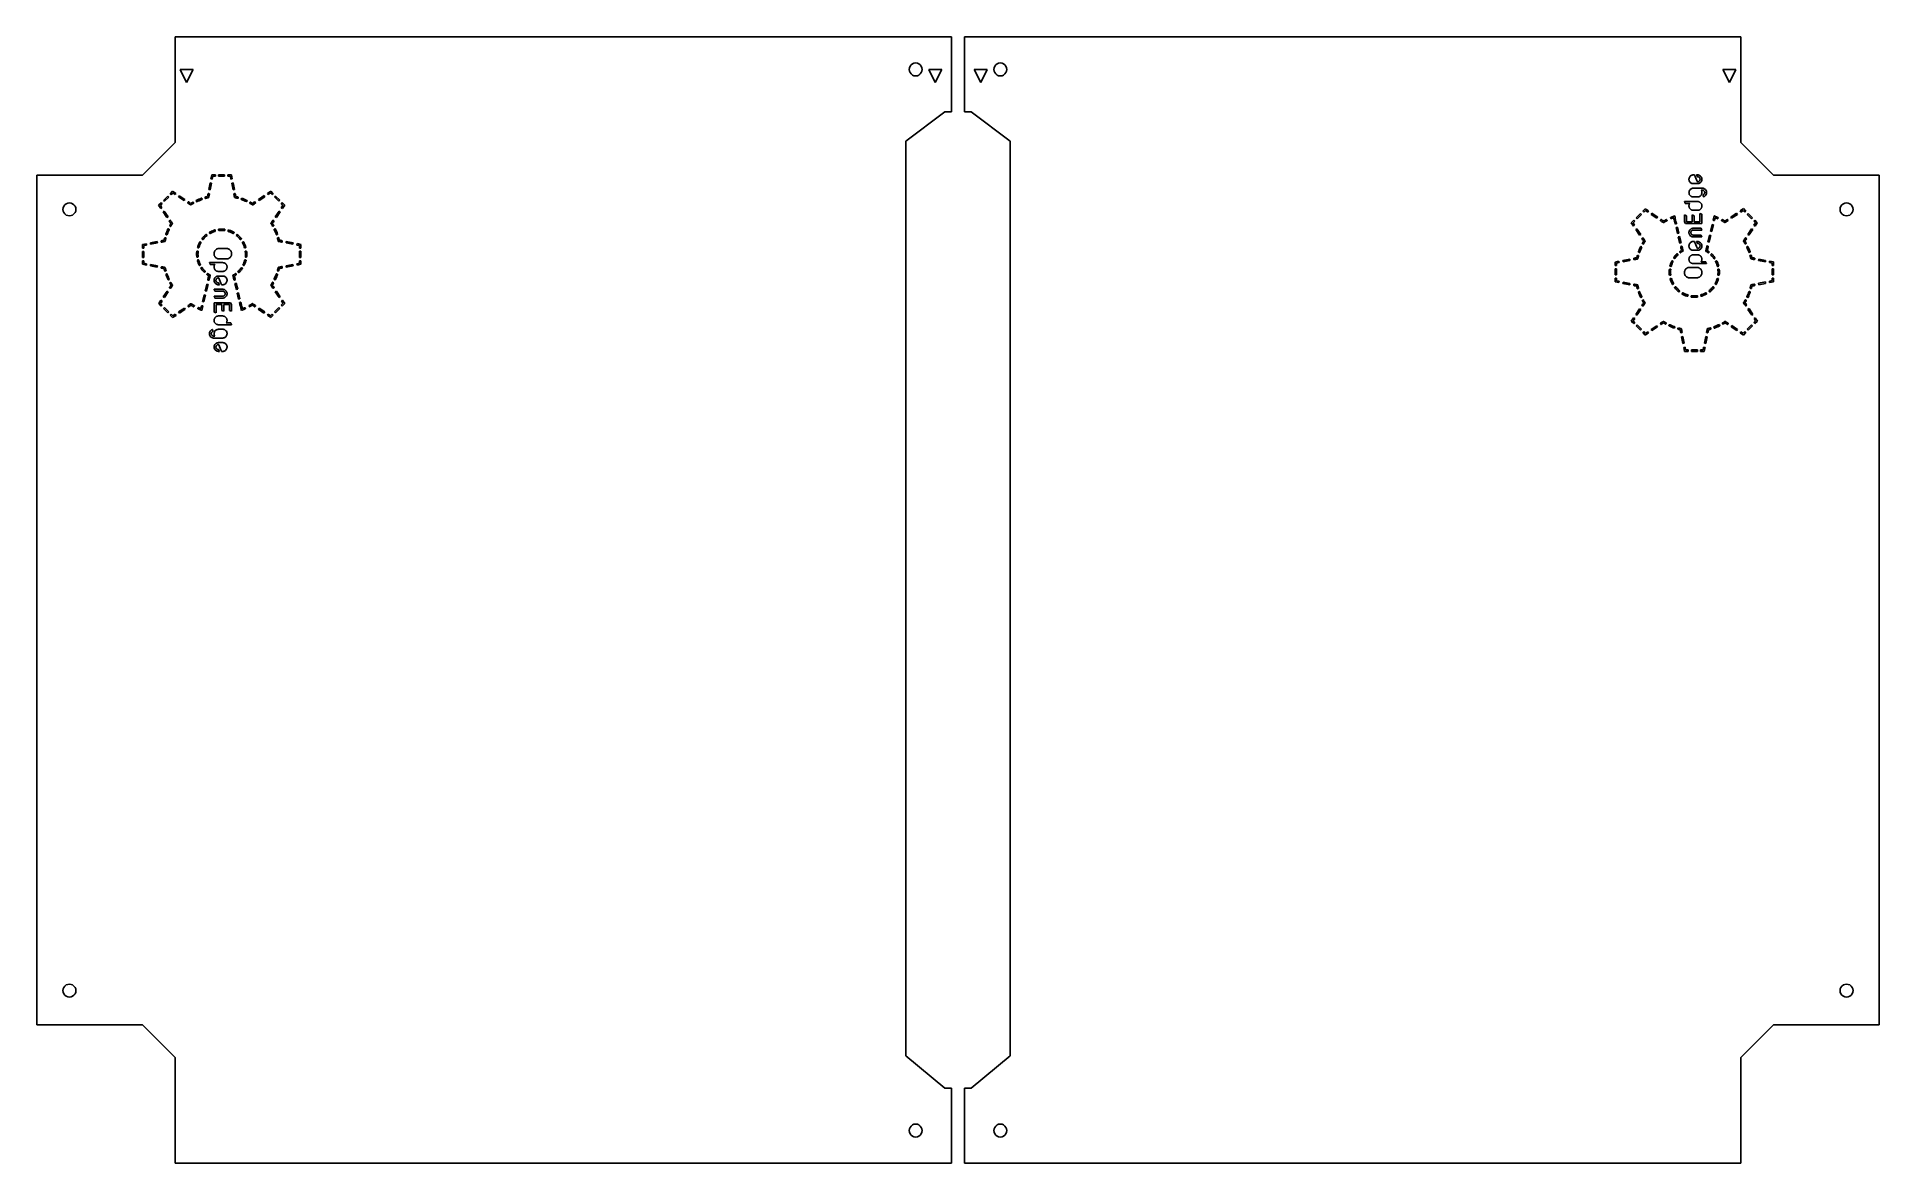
# Model space of a CAD drawing. Header units: metres. Extents: x 1626 to 2192, y 1756 to 2102.
import ezdxf

# ---------------------------------------------------------------- set-up
doc = ezdxf.new("R2010")
doc.units = ezdxf.units.M

msp = doc.modelspace()

# ---------------------------------------------------------------- linework, layer by layer
at = {"layer": 'COMPONENT0'}
for p, q in [((1666.46, 2054.03, 0), (1667.24, 2054.81, 0)), ((1667.24, 2054.81, 0), (1668.25, 2054.13, 0)), ((1678.38, 2055.33, 0), (1678.79, 2057.39, 0)), ((1678.79, 2055.25, 0), (1678.38, 2055.33, 0)), ((1678.79, 2057.39, 0), (1679.2, 2057.31, 0)), ((1679.2, 2057.31, 0), (1678.79, 2055.25, 0)), ((1679.03, 2058.62, 0), (1679.27, 2059.82, 0)), ((1679.44, 2058.54, 0), (1679.03, 2058.62, 0)), ((1679.27, 2059.82, 0), (1680.37, 2059.82, 0)), ((1679.61, 2059.4, 0), (1679.44, 2058.54, 0)), ((1680.37, 2059.4, 0), (1679.61, 2059.4, 0)), ((1680.37, 2059.82, 0), (1680.37, 2059.4, 0)), ((1681.37, 2059.4, 0), (1681.37, 2059.82, 0)), ((1681.37, 2059.82, 0), (1683.23, 2059.82, 0)), ((1683.23, 2059.4, 0), (1681.37, 2059.4, 0)), ((1683.23, 2059.82, 0), (1683.23, 2059.4, 0)), ((1684.24, 2059.4, 0), (1684.24, 2059.82, 0)), ((1684.24, 2059.82, 0), (1685.34, 2059.82, 0)), ((1684.99, 2059.4, 0), (1684.24, 2059.4, 0)), ((1685.16, 2058.54, 0), (1684.99, 2059.4, 0)), ((1685.58, 2058.62, 0), (1685.16, 2058.54, 0)), ((1685.34, 2059.82, 0), (1685.58, 2058.62, 0)), ((1685.4, 2057.31, 0), (1685.82, 2057.39, 0)), ((1685.81, 2055.25, 0), (1685.4, 2057.31, 0)), ((1686.23, 2055.34, 0), (1685.81, 2055.25, 0)), ((1685.82, 2057.39, 0), (1686.23, 2055.34, 0)), ((1696.36, 2054.15, 0), (1697.38, 2054.83, 0)), ((1697.38, 2054.83, 0), (1698.15, 2054.05, 0)), ((1662.94, 2050.51, 0), (1663.72, 2051.29, 0)), ((1663.62, 2049.49, 0), (1662.94, 2050.51, 0)), ((1664.02, 2050.99, 0), (1663.49, 2050.46, 0)), ((1663.49, 2050.46, 0), (1663.97, 2049.72, 0)), ((1663.97, 2049.72, 0), (1663.62, 2049.49, 0)), ((1663.72, 2051.29, 0), (1664.02, 2050.99, 0)), ((1664.43, 2052, 0), (1665.74, 2053.32, 0)), ((1664.73, 2051.71, 0), (1664.43, 2052, 0)), ((1666.04, 2053.02, 0), (1664.73, 2051.71, 0)), ((1665.74, 2053.32, 0), (1666.04, 2053.02, 0)), ((1666.76, 2053.73, 0), (1666.46, 2054.03, 0)), ((1667.29, 2054.27, 0), (1666.76, 2053.73, 0)), ((1668.01, 2053.78, 0), (1667.29, 2054.27, 0)), ((1668.25, 2054.13, 0), (1668.01, 2053.78, 0)), ((1669.05, 2053.08, 0), (1669.29, 2053.44, 0)), ((1670.79, 2051.92, 0), (1669.05, 2053.08, 0)), ((1669.29, 2053.44, 0), (1671.03, 2052.27, 0)), ((1671.03, 2052.27, 0), (1670.79, 2051.92, 0)), ((1671.83, 2051.22, 0), (1671.84, 2051.23, 0)), ((1671.86, 2051.2, 0), (1671.83, 2051.22, 0)), ((1671.84, 2051.23, 0), (1671.87, 2051.27, 0)), ((1671.97, 2051.13, 0), (1671.86, 2051.2, 0)), ((1671.87, 2051.27, 0), (1671.91, 2051.33, 0)), ((1671.91, 2051.33, 0), (1671.95, 2051.39, 0)), ((1671.95, 2051.39, 0), (1671.99, 2051.45, 0)), ((1672.12, 2051.03, 0), (1671.97, 2051.13, 0)), ((1671.99, 2051.45, 0), (1672.03, 2051.51, 0)), ((1672.03, 2051.51, 0), (1672.06, 2051.55, 0)), ((1672.06, 2051.55, 0), (1672.07, 2051.57, 0)), ((1672.07, 2051.57, 0), (1672.09, 2051.55, 0)), ((1672.09, 2051.55, 0), (1672.17, 2051.5, 0)), ((1672.29, 2050.91, 0), (1672.12, 2051.03, 0)), ((1672.17, 2051.5, 0), (1672.29, 2051.43, 0)), ((1672.29, 2051.43, 0), (1672.42, 2051.33, 0)), ((1672.47, 2050.79, 0), (1672.29, 2050.91, 0)), ((1672.42, 2051.33, 0), (1672.56, 2051.24, 0)), ((1672.63, 2050.68, 0), (1672.47, 2050.79, 0)), ((1672.56, 2051.24, 0), (1672.68, 2051.16, 0)), ((1672.75, 2050.6, 0), (1672.63, 2050.68, 0)), ((1672.68, 2051.16, 0), (1672.78, 2051.09, 0)), ((1672.81, 2050.56, 0), (1672.75, 2050.6, 0)), ((1672.78, 2051.09, 0), (1672.82, 2051.06, 0)), ((1672.82, 2050.56, 0), (1672.81, 2050.56, 0)), ((1672.82, 2051.06, 0), (1672.89, 2051.1, 0)), ((1672.83, 2050.57, 0), (1672.82, 2050.56, 0)), ((1672.85, 2050.58, 0), (1672.83, 2050.57, 0)), ((1672.87, 2050.59, 0), (1672.85, 2050.58, 0)), ((1672.89, 2050.6, 0), (1672.87, 2050.59, 0)), ((1672.89, 2051.1, 0), (1672.98, 2051.15, 0)), ((1672.91, 2050.62, 0), (1672.89, 2050.6, 0)), ((1672.92, 2050.63, 0), (1672.91, 2050.62, 0)), ((1672.93, 2050.63, 0), (1672.92, 2050.63, 0)), ((1672.99, 2050.67, 0), (1672.93, 2050.63, 0)), ((1672.98, 2051.15, 0), (1673.06, 2051.2, 0)), ((1673.09, 2050.73, 0), (1672.99, 2050.67, 0)), ((1673.06, 2051.2, 0), (1673.15, 2051.25, 0)), ((1673.19, 2050.79, 0), (1673.09, 2050.73, 0)), ((1673.15, 2051.25, 0), (1673.23, 2051.3, 0)), ((1673.29, 2050.84, 0), (1673.19, 2050.79, 0)), ((1673.23, 2051.3, 0), (1673.32, 2051.35, 0)), ((1673.38, 2050.9, 0), (1673.29, 2050.84, 0)), ((1673.32, 2051.35, 0), (1673.41, 2051.4, 0)), ((1673.48, 2050.96, 0), (1673.38, 2050.9, 0)), ((1673.41, 2051.4, 0), (1673.49, 2051.45, 0)), ((1673.58, 2051.02, 0), (1673.48, 2050.96, 0)), ((1673.49, 2051.45, 0), (1673.53, 2051.46, 0)), ((1673.53, 2051.46, 0), (1673.55, 2051.43, 0)), ((1673.55, 2051.43, 0), (1673.58, 2051.38, 0)), ((1673.58, 2051.38, 0), (1673.61, 2051.31, 0)), ((1673.68, 2051.07, 0), (1673.58, 2051.02, 0)), ((1673.61, 2051.31, 0), (1673.65, 2051.25, 0)), ((1673.65, 2051.25, 0), (1673.68, 2051.18, 0)), ((1673.68, 2051.18, 0), (1673.71, 2051.13, 0)), ((1673.73, 2051.1, 0), (1673.68, 2051.07, 0)), ((1673.71, 2051.13, 0), (1673.73, 2051.1, 0)), ((1674.45, 2051.94, 0), (1674.65, 2052.04, 0)), ((1674.45, 2051.93, 0), (1674.45, 2051.94, 0)), ((1674.47, 2051.9, 0), (1674.45, 2051.93, 0)), ((1674.5, 2051.84, 0), (1674.47, 2051.9, 0)), ((1674.53, 2051.77, 0), (1674.5, 2051.84, 0)), ((1674.56, 2051.71, 0), (1674.53, 2051.77, 0)), ((1674.59, 2051.64, 0), (1674.56, 2051.71, 0)), ((1674.62, 2051.59, 0), (1674.59, 2051.64, 0)), ((1674.63, 2051.57, 0), (1674.62, 2051.59, 0)), ((1674.75, 2051.62, 0), (1674.63, 2051.57, 0)), ((1674.65, 2052.04, 0), (1674.86, 2052.14, 0)), ((1674.96, 2051.72, 0), (1674.75, 2051.62, 0)), ((1674.86, 2052.14, 0), (1675.08, 2052.23, 0)), ((1675.16, 2051.81, 0), (1674.96, 2051.72, 0)), ((1675.08, 2052.23, 0), (1675.29, 2052.32, 0)), ((1675.37, 2051.9, 0), (1675.16, 2051.81, 0)), ((1675.29, 2052.32, 0), (1675.5, 2052.41, 0)), ((1675.58, 2051.98, 0), (1675.37, 2051.9, 0)), ((1675.5, 2052.41, 0), (1675.72, 2052.5, 0)), ((1675.79, 2052.07, 0), (1675.58, 2051.98, 0)), ((1675.72, 2052.5, 0), (1675.93, 2052.58, 0)), ((1676, 2052.15, 0), (1675.79, 2052.07, 0)), ((1675.93, 2052.58, 0), (1676.15, 2052.66, 0)), ((1676.21, 2052.23, 0), (1676, 2052.15, 0)), ((1676.15, 2052.66, 0), (1676.2, 2052.66, 0)), ((1676.2, 2052.66, 0), (1676.21, 2052.62, 0)), ((1676.21, 2052.62, 0), (1676.23, 2052.57, 0)), ((1676.33, 2052.28, 0), (1676.21, 2052.23, 0)), ((1676.23, 2052.57, 0), (1676.26, 2052.5, 0)), ((1676.26, 2052.5, 0), (1676.28, 2052.42, 0)), ((1676.28, 2052.42, 0), (1676.3, 2052.36, 0)), ((1676.3, 2052.36, 0), (1676.32, 2052.31, 0)), ((1676.32, 2052.31, 0), (1676.33, 2052.28, 0)), ((1677.18, 2052.99, 0), (1677.27, 2053.02, 0)), ((1677.18, 2052.98, 0), (1677.18, 2052.99, 0)), ((1677.19, 2052.94, 0), (1677.18, 2052.98, 0)), ((1677.21, 2052.88, 0), (1677.19, 2052.94, 0)), ((1677.23, 2052.8, 0), (1677.21, 2052.88, 0)), ((1677.25, 2052.73, 0), (1677.23, 2052.8, 0)), ((1677.27, 2052.66, 0), (1677.25, 2052.73, 0)), ((1677.27, 2053.02, 0), (1677.37, 2053.05, 0)), ((1677.29, 2052.61, 0), (1677.27, 2052.66, 0)), ((1677.3, 2052.59, 0), (1677.29, 2052.61, 0)), ((1677.38, 2052.61, 0), (1677.3, 2052.59, 0)), ((1677.37, 2053.05, 0), (1677.46, 2053.08, 0)), ((1677.49, 2052.64, 0), (1677.38, 2052.61, 0)), ((1677.46, 2053.08, 0), (1677.56, 2053.1, 0)), ((1677.6, 2052.67, 0), (1677.49, 2052.64, 0)), ((1677.56, 2053.1, 0), (1677.66, 2053.13, 0)), ((1677.71, 2052.7, 0), (1677.6, 2052.67, 0)), ((1677.66, 2053.13, 0), (1677.75, 2053.15, 0)), ((1677.82, 2052.73, 0), (1677.71, 2052.7, 0)), ((1677.75, 2053.15, 0), (1677.85, 2053.18, 0)), ((1677.93, 2052.76, 0), (1677.82, 2052.73, 0)), ((1677.85, 2053.18, 0), (1677.95, 2053.2, 0)), ((1678.04, 2052.79, 0), (1677.93, 2052.76, 0)), ((1677.95, 2053.2, 0), (1677.96, 2053.23, 0)), ((1677.96, 2053.23, 0), (1677.98, 2053.33, 0)), ((1677.98, 2053.33, 0), (1678.01, 2053.46, 0)), ((1678.01, 2053.46, 0), (1678.04, 2053.62, 0)), ((1678.04, 2053.62, 0), (1678.07, 2053.79, 0)), ((1678.15, 2052.81, 0), (1678.04, 2052.79, 0)), ((1678.07, 2053.79, 0), (1678.1, 2053.93, 0)), ((1678.1, 2053.93, 0), (1678.12, 2054.04, 0)), ((1678.12, 2054.04, 0), (1678.14, 2054.1, 0)), ((1678.14, 2054.1, 0), (1678.15, 2054.1, 0)), ((1678.15, 2054.1, 0), (1678.19, 2054.09, 0)), ((1678.19, 2052.83, 0), (1678.15, 2052.81, 0)), ((1678.19, 2054.09, 0), (1678.25, 2054.08, 0)), ((1678.2, 2052.83, 0), (1678.19, 2052.83, 0)), ((1678.22, 2052.83, 0), (1678.2, 2052.83, 0)), ((1678.24, 2052.84, 0), (1678.22, 2052.83, 0)), ((1678.27, 2052.84, 0), (1678.24, 2052.84, 0)), ((1678.25, 2054.08, 0), (1678.32, 2054.07, 0)), ((1678.29, 2052.85, 0), (1678.27, 2052.84, 0)), ((1678.31, 2052.85, 0), (1678.29, 2052.85, 0)), ((1678.32, 2052.86, 0), (1678.31, 2052.85, 0)), ((1678.32, 2054.07, 0), (1678.4, 2054.05, 0)), ((1678.34, 2052.96, 0), (1678.32, 2052.87, 0)), ((1678.32, 2052.87, 0), (1678.32, 2052.86, 0)), ((1678.37, 2053.12, 0), (1678.34, 2052.96, 0)), ((1678.41, 2053.32, 0), (1678.37, 2053.12, 0)), ((1678.4, 2054.05, 0), (1678.47, 2054.04, 0)), ((1678.45, 2053.53, 0), (1678.41, 2053.32, 0)), ((1678.49, 2053.73, 0), (1678.45, 2053.53, 0)), ((1678.47, 2054.04, 0), (1678.52, 2054.03, 0)), ((1678.53, 2053.9, 0), (1678.49, 2053.73, 0)), ((1678.52, 2054.03, 0), (1678.55, 2054.02, 0)), ((1678.55, 2054, 0), (1678.53, 2053.9, 0)), ((1678.55, 2054.02, 0), (1678.55, 2054, 0)), ((1686.05, 2054.03, 0), (1686.07, 2054.03, 0)), ((1686.06, 2053.99, 0), (1686.05, 2054.03, 0)), ((1686.08, 2053.87, 0), (1686.06, 2053.99, 0)), ((1686.07, 2054.03, 0), (1686.12, 2054.04, 0)), ((1686.12, 2053.69, 0), (1686.08, 2053.87, 0)), ((1686.12, 2054.04, 0), (1686.18, 2054.05, 0)), ((1686.16, 2053.49, 0), (1686.12, 2053.69, 0)), ((1686.2, 2053.27, 0), (1686.16, 2053.49, 0)), ((1686.18, 2054.05, 0), (1686.26, 2054.07, 0)), ((1686.24, 2053.08, 0), (1686.2, 2053.27, 0)), ((1686.27, 2052.94, 0), (1686.24, 2053.08, 0)), ((1686.26, 2054.07, 0), (1686.33, 2054.08, 0)), ((1686.28, 2052.87, 0), (1686.27, 2052.94, 0)), ((1686.28, 2052.86, 0), (1686.28, 2052.87, 0)), ((1686.3, 2052.86, 0), (1686.28, 2052.86, 0)), ((1686.32, 2052.86, 0), (1686.3, 2052.86, 0)), ((1686.34, 2052.85, 0), (1686.32, 2052.86, 0)), ((1686.33, 2054.08, 0), (1686.4, 2054.1, 0)), ((1686.36, 2052.85, 0), (1686.34, 2052.85, 0)), ((1686.39, 2052.84, 0), (1686.36, 2052.85, 0)), ((1686.4, 2052.84, 0), (1686.39, 2052.84, 0)), ((1686.4, 2054.1, 0), (1686.45, 2054.11, 0)), ((1686.41, 2052.83, 0), (1686.4, 2052.84, 0)), ((1686.48, 2052.82, 0), (1686.41, 2052.83, 0)), ((1686.45, 2054.11, 0), (1686.47, 2054.11, 0)), ((1686.47, 2054.11, 0), (1686.47, 2054.08, 0)), ((1686.47, 2054.08, 0), (1686.49, 2053.99, 0)), ((1686.59, 2052.79, 0), (1686.48, 2052.82, 0)), ((1686.49, 2053.99, 0), (1686.52, 2053.85, 0)), ((1686.52, 2053.85, 0), (1686.55, 2053.69, 0)), ((1686.55, 2053.69, 0), (1686.58, 2053.53, 0)), ((1686.58, 2053.53, 0), (1686.61, 2053.38, 0)), ((1686.7, 2052.76, 0), (1686.59, 2052.79, 0)), ((1686.61, 2053.38, 0), (1686.63, 2053.27, 0)), ((1686.63, 2053.27, 0), (1686.64, 2053.22, 0)), ((1686.64, 2053.22, 0), (1686.72, 2053.2, 0)), ((1686.81, 2052.73, 0), (1686.7, 2052.76, 0)), ((1686.72, 2053.2, 0), (1686.81, 2053.17, 0)), ((1686.81, 2053.17, 0), (1686.91, 2053.15, 0)), ((1686.92, 2052.71, 0), (1686.81, 2052.73, 0)), ((1686.91, 2053.15, 0), (1687.01, 2053.12, 0)), ((1687.04, 2052.68, 0), (1686.92, 2052.71, 0)), ((1687.01, 2053.12, 0), (1687.1, 2053.1, 0)), ((1687.14, 2052.64, 0), (1687.04, 2052.68, 0)), ((1687.1, 2053.1, 0), (1687.2, 2053.07, 0)), ((1687.25, 2052.61, 0), (1687.14, 2052.64, 0)), ((1687.2, 2053.07, 0), (1687.3, 2053.04, 0)), ((1687.31, 2052.6, 0), (1687.25, 2052.61, 0)), ((1687.3, 2053.04, 0), (1687.39, 2053.01, 0)), ((1687.32, 2052.63, 0), (1687.31, 2052.6, 0)), ((1687.34, 2052.69, 0), (1687.32, 2052.63, 0)), ((1687.36, 2052.76, 0), (1687.34, 2052.69, 0)), ((1687.38, 2052.83, 0), (1687.36, 2052.76, 0)), ((1687.4, 2052.9, 0), (1687.38, 2052.83, 0)), ((1687.39, 2053.01, 0), (1687.43, 2053, 0)), ((1687.41, 2052.96, 0), (1687.4, 2052.9, 0)), ((1687.43, 2053, 0), (1687.41, 2052.96, 0)), ((1688.27, 2052.29, 0), (1688.28, 2052.3, 0)), ((1688.44, 2052.23, 0), (1688.27, 2052.29, 0)), ((1688.28, 2052.3, 0), (1688.29, 2052.35, 0)), ((1688.29, 2052.35, 0), (1688.32, 2052.41, 0)), ((1688.32, 2052.41, 0), (1688.34, 2052.48, 0)), ((1688.34, 2052.48, 0), (1688.37, 2052.55, 0)), ((1688.37, 2052.55, 0), (1688.39, 2052.61, 0)), ((1688.39, 2052.61, 0), (1688.41, 2052.66, 0)), ((1688.41, 2052.66, 0), (1688.41, 2052.68, 0)), ((1688.41, 2052.68, 0), (1688.59, 2052.62, 0)), ((1688.65, 2052.15, 0), (1688.44, 2052.23, 0)), ((1688.59, 2052.62, 0), (1688.8, 2052.54, 0)), ((1688.86, 2052.06, 0), (1688.65, 2052.15, 0)), ((1688.8, 2052.54, 0), (1689.02, 2052.46, 0)), ((1689.07, 2051.98, 0), (1688.86, 2052.06, 0)), ((1689.02, 2052.46, 0), (1689.23, 2052.37, 0)), ((1689.28, 2051.89, 0), (1689.07, 2051.98, 0)), ((1689.23, 2052.37, 0), (1689.45, 2052.28, 0)), ((1689.49, 2051.8, 0), (1689.28, 2051.89, 0)), ((1689.45, 2052.28, 0), (1689.66, 2052.19, 0)), ((1689.7, 2051.71, 0), (1689.49, 2051.8, 0)), ((1689.66, 2052.19, 0), (1689.87, 2052.1, 0)), ((1689.9, 2051.62, 0), (1689.7, 2051.71, 0)), ((1689.87, 2052.1, 0), (1690.08, 2052, 0)), ((1689.98, 2051.58, 0), (1689.9, 2051.62, 0)), ((1690, 2051.62, 0), (1689.98, 2051.58, 0)), ((1690.02, 2051.67, 0), (1690, 2051.62, 0)), ((1690.06, 2051.73, 0), (1690.02, 2051.67, 0)), ((1690.09, 2051.8, 0), (1690.06, 2051.73, 0)), ((1690.08, 2052, 0), (1690.16, 2051.95, 0)), ((1690.12, 2051.87, 0), (1690.09, 2051.8, 0)), ((1690.15, 2051.92, 0), (1690.12, 2051.87, 0)), ((1690.16, 2051.95, 0), (1690.15, 2051.92, 0)), ((1690.88, 2051.12, 0), (1690.89, 2051.13, 0)), ((1690.97, 2051.07, 0), (1690.88, 2051.12, 0)), ((1690.89, 2051.13, 0), (1690.91, 2051.17, 0)), ((1690.91, 2051.17, 0), (1690.95, 2051.23, 0)), ((1690.95, 2051.23, 0), (1690.98, 2051.3, 0)), ((1691.07, 2051.01, 0), (1690.97, 2051.07, 0)), ((1690.98, 2051.3, 0), (1691.02, 2051.36, 0)), ((1691.02, 2051.36, 0), (1691.05, 2051.42, 0)), ((1691.05, 2051.42, 0), (1691.08, 2051.47, 0)), ((1691.17, 2050.96, 0), (1691.07, 2051.01, 0)), ((1691.08, 2051.47, 0), (1691.09, 2051.49, 0)), ((1691.09, 2051.49, 0), (1691.16, 2051.44, 0)), ((1691.16, 2051.44, 0), (1691.25, 2051.4, 0)), ((1691.27, 2050.9, 0), (1691.17, 2050.96, 0)), ((1691.25, 2051.4, 0), (1691.34, 2051.35, 0)), ((1691.36, 2050.84, 0), (1691.27, 2050.9, 0)), ((1691.34, 2051.35, 0), (1691.42, 2051.3, 0)), ((1691.46, 2050.78, 0), (1691.36, 2050.84, 0)), ((1691.42, 2051.3, 0), (1691.51, 2051.25, 0)), ((1691.56, 2050.72, 0), (1691.46, 2050.78, 0)), ((1691.51, 2051.25, 0), (1691.59, 2051.2, 0)), ((1691.66, 2050.66, 0), (1691.56, 2050.72, 0)), ((1691.59, 2051.2, 0), (1691.68, 2051.14, 0)), ((1691.68, 2050.65, 0), (1691.66, 2050.66, 0)), ((1691.68, 2051.14, 0), (1691.77, 2051.09, 0)), ((1691.69, 2050.64, 0), (1691.68, 2050.65, 0)), ((1691.71, 2050.63, 0), (1691.69, 2050.64, 0)), ((1691.73, 2050.62, 0), (1691.71, 2050.63, 0)), ((1691.75, 2050.6, 0), (1691.73, 2050.62, 0)), ((1691.77, 2050.59, 0), (1691.75, 2050.6, 0)), ((1691.77, 2051.09, 0), (1691.81, 2051.09, 0)), ((1691.79, 2050.58, 0), (1691.77, 2050.59, 0)), ((1691.8, 2050.58, 0), (1691.79, 2050.58, 0)), ((1691.81, 2050.59, 0), (1691.8, 2050.58, 0)), ((1691.81, 2051.09, 0), (1691.88, 2051.14, 0)), ((1691.9, 2050.65, 0), (1691.81, 2050.59, 0)), ((1691.88, 2051.14, 0), (1691.99, 2051.22, 0)), ((1692.04, 2050.74, 0), (1691.9, 2050.65, 0)), ((1691.99, 2051.22, 0), (1692.12, 2051.3, 0)), ((1692.21, 2050.85, 0), (1692.04, 2050.74, 0)), ((1692.12, 2051.3, 0), (1692.26, 2051.4, 0)), ((1692.39, 2050.97, 0), (1692.21, 2050.85, 0)), ((1692.26, 2051.4, 0), (1692.39, 2051.48, 0)), ((1692.39, 2051.48, 0), (1692.49, 2051.55, 0)), ((1692.56, 2051.09, 0), (1692.39, 2050.97, 0)), ((1692.49, 2051.55, 0), (1692.54, 2051.58, 0)), ((1692.54, 2051.58, 0), (1692.55, 2051.58, 0)), ((1692.55, 2051.58, 0), (1692.57, 2051.55, 0)), ((1692.69, 2051.18, 0), (1692.56, 2051.09, 0)), ((1692.57, 2051.55, 0), (1692.6, 2051.5, 0)), ((1692.6, 2051.5, 0), (1692.64, 2051.44, 0)), ((1692.64, 2051.44, 0), (1692.69, 2051.38, 0)), ((1692.69, 2051.38, 0), (1692.73, 2051.32, 0)), ((1692.77, 2051.23, 0), (1692.69, 2051.18, 0)), ((1692.73, 2051.32, 0), (1692.76, 2051.27, 0)), ((1692.76, 2051.27, 0), (1692.78, 2051.24, 0)), ((1692.78, 2051.24, 0), (1692.77, 2051.23, 0)), ((1693.58, 2052.28, 0), (1695.32, 2053.45, 0)), ((1693.82, 2051.93, 0), (1693.58, 2052.28, 0)), ((1695.56, 2053.1, 0), (1693.82, 2051.93, 0)), ((1695.32, 2053.45, 0), (1695.56, 2053.1, 0)), ((1696.6, 2053.8, 0), (1696.36, 2054.15, 0)), ((1697.32, 2054.28, 0), (1696.6, 2053.8, 0)), ((1697.85, 2053.75, 0), (1697.32, 2054.28, 0)), ((1698.15, 2054.05, 0), (1697.85, 2053.75, 0)), ((1698.57, 2053.04, 0), (1698.87, 2053.33, 0)), ((1699.88, 2051.72, 0), (1698.57, 2053.04, 0)), ((1698.87, 2053.33, 0), (1700.18, 2052.02, 0)), ((1700.18, 2052.02, 0), (1699.88, 2051.72, 0)), ((1700.59, 2051.01, 0), (1700.89, 2051.3, 0)), ((1701.12, 2050.47, 0), (1700.59, 2051.01, 0)), ((1700.64, 2049.74, 0), (1701.12, 2050.47, 0)), ((1700.99, 2049.51, 0), (1700.64, 2049.74, 0)), ((1700.89, 2051.3, 0), (1701.67, 2050.52, 0)), ((1701.67, 2050.52, 0), (1700.99, 2049.51, 0)), ((1664.32, 2048.44, 0), (1664.67, 2048.68, 0)), ((1665.49, 2046.69, 0), (1664.32, 2048.44, 0)), ((1664.67, 2048.68, 0), (1665.84, 2046.93, 0)), ((1665.84, 2046.93, 0), (1665.49, 2046.69, 0)), ((1666.19, 2045.65, 0), (1666.2, 2045.66, 0)), ((1666.2, 2045.62, 0), (1666.19, 2045.65, 0)), ((1666.2, 2045.66, 0), (1666.24, 2045.68, 0)), ((1666.26, 2045.54, 0), (1666.2, 2045.62, 0)), ((1666.24, 2045.68, 0), (1666.3, 2045.72, 0)), ((1666.33, 2045.43, 0), (1666.26, 2045.54, 0)), ((1666.3, 2045.72, 0), (1666.36, 2045.76, 0)), ((1666.3, 2044.18, 0), (1666.31, 2044.22, 0)), ((1666.33, 2044.16, 0), (1666.3, 2044.18, 0)), ((1666.31, 2044.22, 0), (1666.36, 2044.3, 0)), ((1666.42, 2045.29, 0), (1666.33, 2045.43, 0)), ((1666.39, 2044.13, 0), (1666.33, 2044.16, 0)), ((1666.36, 2045.76, 0), (1666.42, 2045.8, 0)), ((1666.36, 2044.3, 0), (1666.41, 2044.39, 0)), ((1666.45, 2044.1, 0), (1666.39, 2044.13, 0)), ((1666.41, 2044.39, 0), (1666.46, 2044.48, 0)), ((1666.42, 2045.8, 0), (1666.48, 2045.84, 0)), ((1666.52, 2045.15, 0), (1666.42, 2045.29, 0)), ((1666.52, 2044.06, 0), (1666.45, 2044.1, 0)), ((1666.46, 2044.48, 0), (1666.51, 2044.56, 0)), ((1666.48, 2045.84, 0), (1666.52, 2045.87, 0)), ((1666.51, 2044.56, 0), (1666.56, 2044.65, 0)), ((1666.52, 2045.87, 0), (1666.54, 2045.88, 0)), ((1666.6, 2045.03, 0), (1666.52, 2045.15, 0)), ((1666.58, 2044.03, 0), (1666.52, 2044.06, 0)), ((1666.54, 2045.88, 0), (1666.56, 2045.85, 0)), ((1666.56, 2045.85, 0), (1666.63, 2045.75, 0)), ((1666.56, 2044.65, 0), (1666.61, 2044.73, 0)), ((1666.63, 2044, 0), (1666.58, 2044.03, 0)), ((1666.66, 2044.93, 0), (1666.6, 2045.03, 0)), ((1666.61, 2044.73, 0), (1666.66, 2044.82, 0)), ((1666.63, 2045.75, 0), (1666.73, 2045.6, 0)), ((1666.66, 2043.98, 0), (1666.63, 2044, 0)), ((1666.69, 2044.89, 0), (1666.66, 2044.93, 0)), ((1666.66, 2044.82, 0), (1666.69, 2044.89, 0)), ((1666.69, 2044.03, 0), (1666.66, 2043.98, 0)), ((1666.75, 2044.13, 0), (1666.69, 2044.03, 0)), ((1666.73, 2045.6, 0), (1666.85, 2045.42, 0)), ((1666.8, 2044.23, 0), (1666.75, 2044.13, 0)), ((1666.86, 2044.33, 0), (1666.8, 2044.23, 0)), ((1666.85, 2045.42, 0), (1666.97, 2045.24, 0)), ((1666.92, 2044.43, 0), (1666.86, 2044.33, 0)), ((1666.97, 2044.52, 0), (1666.92, 2044.43, 0)), ((1666.97, 2045.24, 0), (1667.07, 2045.08, 0)), ((1667.03, 2044.62, 0), (1666.97, 2044.52, 0)), ((1667.09, 2044.72, 0), (1667.03, 2044.62, 0)), ((1667.07, 2045.08, 0), (1667.16, 2044.96, 0)), ((1667.13, 2044.78, 0), (1667.09, 2044.72, 0)), ((1667.14, 2044.8, 0), (1667.13, 2044.79, 0)), ((1667.13, 2044.79, 0), (1667.13, 2044.78, 0)), ((1667.15, 2044.82, 0), (1667.14, 2044.8, 0)), ((1667.17, 2044.84, 0), (1667.15, 2044.82, 0)), ((1667.16, 2044.96, 0), (1667.2, 2044.9, 0)), ((1667.18, 2044.86, 0), (1667.17, 2044.84, 0)), ((1667.19, 2044.88, 0), (1667.18, 2044.86, 0)), ((1667.2, 2044.89, 0), (1667.19, 2044.88, 0)), ((1667.2, 2044.9, 0), (1667.2, 2044.89, 0)), ((1697.42, 2044.92, 0), (1697.45, 2044.97, 0)), ((1697.43, 2044.92, 0), (1697.42, 2044.92, 0)), ((1697.43, 2044.91, 0), (1697.43, 2044.92, 0)), ((1697.44, 2044.89, 0), (1697.43, 2044.91, 0)), ((1697.46, 2044.87, 0), (1697.44, 2044.89, 0)), ((1697.45, 2044.97, 0), (1697.52, 2045.07, 0)), ((1697.47, 2044.85, 0), (1697.46, 2044.87, 0)), ((1697.48, 2044.83, 0), (1697.47, 2044.85, 0)), ((1697.49, 2044.82, 0), (1697.48, 2044.83, 0)), ((1697.49, 2044.81, 0), (1697.49, 2044.82, 0)), ((1697.54, 2044.74, 0), (1697.49, 2044.81, 0)), ((1697.52, 2045.07, 0), (1697.63, 2045.23, 0)), ((1697.6, 2044.64, 0), (1697.54, 2044.74, 0)), ((1697.66, 2044.54, 0), (1697.6, 2044.64, 0)), ((1697.63, 2045.23, 0), (1697.74, 2045.41, 0)), ((1697.71, 2044.44, 0), (1697.66, 2044.54, 0)), ((1697.77, 2044.34, 0), (1697.71, 2044.44, 0)), ((1697.74, 2045.41, 0), (1697.86, 2045.59, 0)), ((1697.83, 2044.25, 0), (1697.77, 2044.34, 0)), ((1697.88, 2044.15, 0), (1697.83, 2044.25, 0)), ((1697.86, 2045.59, 0), (1697.97, 2045.74, 0)), ((1697.94, 2044.05, 0), (1697.88, 2044.15, 0)), ((1697.96, 2044.97, 0), (1697.93, 2044.92, 0)), ((1697.93, 2044.92, 0), (1697.96, 2044.86, 0)), ((1697.96, 2044.01, 0), (1697.94, 2044.05, 0)), ((1698.03, 2045.07, 0), (1697.96, 2044.97, 0)), ((1697.96, 2044.86, 0), (1698.01, 2044.78, 0)), ((1698, 2044.03, 0), (1697.96, 2044.01, 0)), ((1697.97, 2045.74, 0), (1698.05, 2045.86, 0)), ((1698.05, 2044.06, 0), (1698, 2044.03, 0)), ((1698.01, 2044.78, 0), (1698.06, 2044.69, 0)), ((1698.12, 2045.2, 0), (1698.03, 2045.07, 0)), ((1698.05, 2045.86, 0), (1698.08, 2045.91, 0)), ((1698.11, 2044.1, 0), (1698.05, 2044.06, 0)), ((1698.06, 2044.69, 0), (1698.11, 2044.6, 0)), ((1698.08, 2045.91, 0), (1698.09, 2045.9, 0)), ((1698.09, 2045.9, 0), (1698.13, 2045.88, 0)), ((1698.11, 2044.6, 0), (1698.16, 2044.52, 0)), ((1698.18, 2044.13, 0), (1698.11, 2044.1, 0)), ((1698.21, 2045.34, 0), (1698.12, 2045.2, 0)), ((1698.13, 2045.88, 0), (1698.18, 2045.84, 0)), ((1698.16, 2044.52, 0), (1698.21, 2044.43, 0)), ((1698.18, 2045.84, 0), (1698.25, 2045.8, 0)), ((1698.25, 2044.17, 0), (1698.18, 2044.13, 0)), ((1698.3, 2045.47, 0), (1698.21, 2045.34, 0)), ((1698.21, 2044.43, 0), (1698.26, 2044.34, 0)), ((1698.25, 2045.8, 0), (1698.31, 2045.76, 0)), ((1698.3, 2044.19, 0), (1698.25, 2044.17, 0)), ((1698.26, 2044.34, 0), (1698.31, 2044.26, 0)), ((1698.37, 2045.59, 0), (1698.3, 2045.47, 0)), ((1698.33, 2044.21, 0), (1698.3, 2044.19, 0)), ((1698.31, 2045.76, 0), (1698.37, 2045.72, 0)), ((1698.31, 2044.26, 0), (1698.33, 2044.21, 0)), ((1698.37, 2045.72, 0), (1698.41, 2045.69, 0)), ((1698.42, 2045.66, 0), (1698.37, 2045.59, 0)), ((1698.41, 2045.69, 0), (1698.43, 2045.68, 0)), ((1698.43, 2045.68, 0), (1698.42, 2045.66, 0)), ((1698.73, 2043.26, 0), (1698.78, 2043.28, 0)), ((1698.78, 2046.95, 0), (1699.94, 2048.7, 0)), ((1699.13, 2046.72, 0), (1698.78, 2046.95, 0)), ((1698.78, 2043.28, 0), (1698.8, 2043.29, 0)), ((1698.8, 2043.29, 0), (1698.88, 2043.12, 0)), ((1700.29, 2048.46, 0), (1699.13, 2046.72, 0)), ((1699.94, 2048.7, 0), (1700.29, 2048.46, 0)), ((1657.96, 2038.44, 0), (1659.17, 2038.68, 0)), ((1657.96, 2037.34, 0), (1657.96, 2038.44, 0)), ((1659.25, 2038.26, 0), (1658.39, 2038.09, 0)), ((1658.39, 2038.09, 0), (1658.39, 2037.34, 0)), ((1659.17, 2038.68, 0), (1659.25, 2038.26, 0)), ((1660.4, 2038.92, 0), (1662.46, 2039.33, 0)), ((1660.48, 2038.51, 0), (1660.4, 2038.92, 0)), ((1662.55, 2038.92, 0), (1660.48, 2038.51, 0)), ((1662.46, 2039.33, 0), (1662.55, 2038.92, 0)), ((1663.7, 2039.58, 0), (1663.73, 2039.59, 0)), ((1663.7, 2039.56, 0), (1663.7, 2039.58, 0)), ((1663.71, 2039.52, 0), (1663.7, 2039.56, 0)), ((1663.72, 2039.46, 0), (1663.71, 2039.52, 0)), ((1663.74, 2039.39, 0), (1663.72, 2039.46, 0)), ((1663.73, 2039.59, 0), (1663.83, 2039.61, 0)), ((1663.75, 2039.31, 0), (1663.74, 2039.39, 0)), ((1663.76, 2039.24, 0), (1663.75, 2039.31, 0)), ((1663.77, 2039.19, 0), (1663.76, 2039.24, 0)), ((1663.78, 2039.16, 0), (1663.77, 2039.19, 0)), ((1663.81, 2039.17, 0), (1663.78, 2039.16, 0)), ((1663.92, 2039.19, 0), (1663.81, 2039.17, 0)), ((1663.83, 2039.61, 0), (1663.97, 2039.63, 0)), ((1664.09, 2039.22, 0), (1663.92, 2039.19, 0)), ((1663.97, 2039.63, 0), (1664.14, 2039.67, 0)), ((1664.3, 2039.27, 0), (1664.09, 2039.22, 0)), ((1664.14, 2039.67, 0), (1664.3, 2039.7, 0)), ((1664.3, 2039.7, 0), (1664.44, 2039.73, 0)), ((1664.51, 2039.31, 0), (1664.3, 2039.27, 0)), ((1664.44, 2039.73, 0), (1664.55, 2039.75, 0)), ((1664.71, 2039.35, 0), (1664.51, 2039.31, 0)), ((1664.55, 2039.75, 0), (1664.6, 2039.76, 0)), ((1664.6, 2039.76, 0), (1664.62, 2039.84, 0)), ((1664.62, 2039.84, 0), (1664.64, 2039.94, 0)), ((1664.64, 2039.94, 0), (1664.67, 2040.03, 0)), ((1664.67, 2040.03, 0), (1664.69, 2040.13, 0)), ((1664.69, 2040.13, 0), (1664.72, 2040.23, 0)), ((1664.86, 2039.38, 0), (1664.71, 2039.35, 0)), ((1664.72, 2040.23, 0), (1664.74, 2040.32, 0)), ((1664.74, 2040.32, 0), (1664.77, 2040.42, 0)), ((1664.77, 2040.42, 0), (1664.8, 2040.51, 0)), ((1664.8, 2040.51, 0), (1664.81, 2040.53, 0)), ((1664.81, 2040.53, 0), (1664.85, 2040.52, 0)), ((1664.85, 2040.52, 0), (1664.91, 2040.51, 0)), ((1664.94, 2039.39, 0), (1664.86, 2039.38, 0)), ((1664.91, 2040.51, 0), (1664.98, 2040.48, 0)), ((1664.95, 2039.4, 0), (1664.94, 2039.39, 0)), ((1664.96, 2039.45, 0), (1664.95, 2039.43, 0)), ((1664.95, 2039.43, 0), (1664.95, 2039.41, 0)), ((1664.95, 2039.41, 0), (1664.95, 2039.4, 0)), ((1664.97, 2039.5, 0), (1664.96, 2039.47, 0)), ((1664.96, 2039.47, 0), (1664.96, 2039.45, 0)), ((1664.98, 2039.53, 0), (1664.97, 2039.52, 0)), ((1664.97, 2039.52, 0), (1664.97, 2039.5, 0)), ((1664.98, 2040.48, 0), (1665.06, 2040.46, 0)), ((1664.99, 2039.58, 0), (1664.98, 2039.53, 0)), ((1665.02, 2039.69, 0), (1664.99, 2039.58, 0)), ((1665.04, 2039.8, 0), (1665.02, 2039.69, 0)), ((1665.07, 2039.91, 0), (1665.04, 2039.8, 0)), ((1665.06, 2040.46, 0), (1665.13, 2040.44, 0)), ((1665.1, 2040.02, 0), (1665.07, 2039.91, 0)), ((1665.13, 2040.13, 0), (1665.1, 2040.02, 0)), ((1665.12, 2041.52, 0), (1665.19, 2041.73, 0)), ((1665.13, 2041.51, 0), (1665.12, 2041.52, 0)), ((1665.16, 2041.5, 0), (1665.13, 2041.51, 0)), ((1665.13, 2040.44, 0), (1665.18, 2040.43, 0)), ((1665.16, 2040.24, 0), (1665.13, 2040.13, 0)), ((1665.22, 2041.48, 0), (1665.16, 2041.5, 0)), ((1665.19, 2040.35, 0), (1665.16, 2040.24, 0)), ((1665.18, 2040.43, 0), (1665.21, 2040.42, 0)), ((1665.19, 2041.73, 0), (1665.27, 2041.95, 0)), ((1665.21, 2040.42, 0), (1665.19, 2040.35, 0)), ((1665.29, 2041.46, 0), (1665.22, 2041.48, 0)), ((1665.27, 2041.95, 0), (1665.36, 2042.17, 0)), ((1665.37, 2041.43, 0), (1665.29, 2041.46, 0)), ((1665.36, 2042.17, 0), (1665.44, 2042.38, 0)), ((1665.43, 2041.41, 0), (1665.37, 2041.43, 0)), ((1665.48, 2041.39, 0), (1665.43, 2041.41, 0)), ((1665.44, 2042.38, 0), (1665.53, 2042.59, 0)), ((1665.51, 2041.38, 0), (1665.48, 2041.39, 0)), ((1665.56, 2041.51, 0), (1665.51, 2041.38, 0)), ((1665.53, 2042.59, 0), (1665.62, 2042.8, 0)), ((1665.64, 2041.72, 0), (1665.56, 2041.51, 0)), ((1665.62, 2042.8, 0), (1665.71, 2043.01, 0)), ((1665.72, 2041.93, 0), (1665.64, 2041.72, 0)), ((1665.71, 2043.01, 0), (1665.81, 2043.22, 0)), ((1665.8, 2042.14, 0), (1665.72, 2041.93, 0)), ((1665.88, 2042.34, 0), (1665.8, 2042.14, 0)), ((1665.81, 2043.22, 0), (1665.84, 2043.26, 0)), ((1665.84, 2043.26, 0), (1665.88, 2043.24, 0)), ((1665.88, 2043.24, 0), (1665.93, 2043.22, 0)), ((1665.97, 2042.55, 0), (1665.88, 2042.34, 0)), ((1665.93, 2043.22, 0), (1666, 2043.18, 0)), ((1666.06, 2042.76, 0), (1665.97, 2042.55, 0)), ((1666, 2043.18, 0), (1666.07, 2043.15, 0)), ((1666.16, 2042.96, 0), (1666.06, 2042.76, 0)), ((1666.07, 2043.15, 0), (1666.13, 2043.12, 0)), ((1666.13, 2043.12, 0), (1666.18, 2043.1, 0)), ((1666.21, 2043.08, 0), (1666.16, 2042.96, 0)), ((1666.18, 2043.1, 0), (1666.21, 2043.08, 0)), ((1674.88, 2037.48, 0), (1674.94, 2037.71, 0)), ((1674.94, 2037.71, 0), (1675.02, 2037.94, 0)), ((1675.02, 2037.94, 0), (1675.1, 2038.16, 0)), ((1675.1, 2038.16, 0), (1675.18, 2038.38, 0)), ((1675.18, 2038.38, 0), (1675.28, 2038.6, 0)), ((1675.28, 2038.6, 0), (1675.38, 2038.82, 0)), ((1675.39, 2037.71, 0), (1675.32, 2037.5, 0)), ((1675.38, 2038.82, 0), (1675.48, 2039.03, 0)), ((1675.46, 2037.93, 0), (1675.39, 2037.71, 0)), ((1675.54, 2038.14, 0), (1675.46, 2037.93, 0)), ((1675.48, 2039.03, 0), (1675.6, 2039.24, 0)), ((1675.63, 2038.35, 0), (1675.54, 2038.14, 0)), ((1675.6, 2039.24, 0), (1675.63, 2039.27, 0)), ((1675.63, 2039.27, 0), (1675.67, 2039.25, 0)), ((1675.72, 2038.55, 0), (1675.63, 2038.35, 0)), ((1675.67, 2039.25, 0), (1675.72, 2039.22, 0)), ((1675.72, 2039.22, 0), (1675.78, 2039.19, 0)), ((1675.82, 2038.75, 0), (1675.72, 2038.55, 0)), ((1675.78, 2039.19, 0), (1675.85, 2039.15, 0)), ((1675.92, 2038.95, 0), (1675.82, 2038.75, 0)), ((1675.85, 2039.15, 0), (1675.91, 2039.11, 0)), ((1675.91, 2039.11, 0), (1675.96, 2039.09, 0)), ((1675.99, 2039.07, 0), (1675.92, 2038.95, 0)), ((1675.96, 2039.09, 0), (1675.99, 2039.07, 0)), ((1676.22, 2040.18, 0), (1676.37, 2040.36, 0)), ((1676.23, 2040.17, 0), (1676.22, 2040.18, 0)), ((1676.26, 2040.15, 0), (1676.23, 2040.17, 0)), ((1676.31, 2040.11, 0), (1676.26, 2040.15, 0)), ((1676.37, 2040.06, 0), (1676.31, 2040.11, 0)), ((1676.37, 2040.36, 0), (1676.52, 2040.55, 0)), ((1676.43, 2040.02, 0), (1676.37, 2040.06, 0)), ((1676.49, 2039.97, 0), (1676.43, 2040.02, 0)), ((1676.53, 2039.94, 0), (1676.49, 2039.97, 0)), ((1676.52, 2040.55, 0), (1676.68, 2040.72, 0)), ((1676.55, 2039.92, 0), (1676.53, 2039.94, 0)), ((1676.64, 2040.03, 0), (1676.55, 2039.92, 0)), ((1676.78, 2040.2, 0), (1676.64, 2040.03, 0)), ((1676.68, 2040.72, 0), (1676.85, 2040.89, 0)), ((1676.93, 2040.37, 0), (1676.78, 2040.2, 0)), ((1676.85, 2040.89, 0), (1677.02, 2041.06, 0)), ((1677.08, 2040.53, 0), (1676.93, 2040.37, 0)), ((1677.02, 2041.06, 0), (1677.19, 2041.22, 0)), ((1677.24, 2040.69, 0), (1677.08, 2040.53, 0)), ((1677.19, 2041.22, 0), (1677.37, 2041.38, 0)), ((1677.41, 2040.85, 0), (1677.24, 2040.69, 0)), ((1677.37, 2041.38, 0), (1677.56, 2041.53, 0)), ((1677.57, 2041, 0), (1677.41, 2040.85, 0)), ((1677.56, 2041.53, 0), (1677.6, 2041.55, 0)), ((1677.75, 2041.14, 0), (1677.57, 2041, 0)), ((1677.6, 2041.55, 0), (1677.62, 2041.52, 0)), ((1677.62, 2041.52, 0), (1677.66, 2041.47, 0)), ((1677.66, 2041.47, 0), (1677.71, 2041.41, 0)), ((1677.71, 2041.41, 0), (1677.76, 2041.35, 0)), ((1677.85, 2041.23, 0), (1677.75, 2041.14, 0)), ((1677.76, 2041.35, 0), (1677.8, 2041.29, 0)), ((1677.8, 2041.29, 0), (1677.83, 2041.25, 0)), ((1677.83, 2041.25, 0), (1677.85, 2041.23, 0)), ((1678.49, 2042.16, 0), (1678.7, 2042.28, 0)), ((1678.49, 2042.15, 0), (1678.49, 2042.16, 0)), ((1678.52, 2042.11, 0), (1678.49, 2042.15, 0)), ((1678.55, 2042.06, 0), (1678.52, 2042.11, 0)), ((1678.58, 2042, 0), (1678.55, 2042.06, 0)), ((1678.62, 2041.93, 0), (1678.58, 2042, 0)), ((1678.66, 2041.87, 0), (1678.62, 2041.93, 0)), ((1678.68, 2041.82, 0), (1678.66, 2041.87, 0)), ((1678.7, 2041.8, 0), (1678.68, 2041.82, 0)), ((1678.7, 2042.28, 0), (1678.91, 2042.38, 0)), ((1678.82, 2041.86, 0), (1678.7, 2041.8, 0)), ((1679.02, 2041.96, 0), (1678.82, 2041.86, 0)), ((1678.91, 2042.38, 0), (1679.12, 2042.49, 0)), ((1679.22, 2042.06, 0), (1679.02, 2041.96, 0)), ((1679.12, 2042.49, 0), (1679.34, 2042.58, 0)), ((1679.42, 2042.16, 0), (1679.22, 2042.06, 0)), ((1679.34, 2042.58, 0), (1679.56, 2042.67, 0)), ((1679.63, 2042.24, 0), (1679.42, 2042.16, 0)), ((1679.56, 2042.67, 0), (1679.79, 2042.75, 0)), ((1679.84, 2042.32, 0), (1679.63, 2042.24, 0)), ((1679.79, 2042.75, 0), (1680.01, 2042.83, 0)), ((1680.05, 2042.4, 0), (1679.84, 2042.32, 0)), ((1680.01, 2042.83, 0), (1680.24, 2042.9, 0)), ((1680.27, 2042.46, 0), (1680.05, 2042.4, 0)), ((1680.24, 2042.9, 0), (1680.29, 2042.9, 0)), ((1680.4, 2042.5, 0), (1680.27, 2042.46, 0)), ((1680.29, 2042.9, 0), (1680.3, 2042.86, 0)), ((1680.3, 2042.86, 0), (1680.32, 2042.8, 0)), ((1680.32, 2042.8, 0), (1680.34, 2042.73, 0)), ((1680.34, 2042.73, 0), (1680.36, 2042.65, 0)), ((1680.36, 2042.65, 0), (1680.37, 2042.58, 0)), ((1680.37, 2042.58, 0), (1680.39, 2042.53, 0)), ((1680.39, 2042.53, 0), (1680.4, 2042.5, 0)), ((1681.35, 2043.12, 0), (1681.46, 2043.13, 0)), ((1681.35, 2043.11, 0), (1681.35, 2043.12, 0)), ((1681.35, 2043.06, 0), (1681.35, 2043.11, 0)), ((1681.36, 2043, 0), (1681.35, 2043.06, 0)), ((1681.37, 2042.93, 0), (1681.36, 2043, 0)), ((1681.38, 2042.85, 0), (1681.37, 2042.93, 0)), ((1681.39, 2042.78, 0), (1681.38, 2042.85, 0)), ((1681.4, 2042.73, 0), (1681.39, 2042.78, 0)), ((1681.4, 2042.7, 0), (1681.4, 2042.73, 0)), ((1681.48, 2042.71, 0), (1681.4, 2042.7, 0)), ((1681.46, 2043.13, 0), (1681.58, 2043.15, 0)), ((1681.59, 2042.72, 0), (1681.48, 2042.71, 0)), ((1681.58, 2043.15, 0), (1681.7, 2043.16, 0)), ((1681.7, 2042.73, 0), (1681.59, 2042.72, 0)), ((1681.7, 2043.16, 0), (1681.82, 2043.16, 0)), ((1681.82, 2042.74, 0), (1681.7, 2042.73, 0)), ((1681.82, 2043.16, 0), (1681.94, 2043.17, 0)), ((1681.93, 2042.75, 0), (1681.82, 2042.74, 0)), ((1682.04, 2042.75, 0), (1681.93, 2042.75, 0)), ((1681.94, 2043.17, 0), (1682.06, 2043.18, 0)), ((1682.16, 2042.75, 0), (1682.04, 2042.75, 0)), ((1682.06, 2043.18, 0), (1682.18, 2043.18, 0)), ((1682.27, 2042.76, 0), (1682.16, 2042.75, 0)), ((1682.18, 2043.18, 0), (1682.3, 2043.18, 0)), ((1682.38, 2042.76, 0), (1682.27, 2042.76, 0)), ((1682.3, 2043.18, 0), (1682.42, 2043.18, 0)), ((1682.5, 2042.75, 0), (1682.38, 2042.76, 0)), ((1682.42, 2043.18, 0), (1682.54, 2043.18, 0)), ((1682.61, 2042.75, 0), (1682.5, 2042.75, 0)), ((1682.54, 2043.18, 0), (1682.66, 2043.17, 0)), ((1682.73, 2042.75, 0), (1682.61, 2042.75, 0)), ((1682.66, 2043.17, 0), (1682.78, 2043.17, 0)), ((1682.84, 2042.74, 0), (1682.73, 2042.75, 0)), ((1682.78, 2043.17, 0), (1682.9, 2043.16, 0)), ((1682.95, 2042.73, 0), (1682.84, 2042.74, 0)), ((1682.9, 2043.16, 0), (1683.02, 2043.15, 0)), ((1683.06, 2042.72, 0), (1682.95, 2042.73, 0)), ((1683.02, 2043.15, 0), (1683.14, 2043.14, 0)), ((1683.18, 2042.71, 0), (1683.06, 2042.72, 0)), ((1683.14, 2043.14, 0), (1683.26, 2043.12, 0)), ((1683.24, 2042.7, 0), (1683.18, 2042.71, 0)), ((1683.25, 2042.79, 0), (1683.24, 2042.73, 0)), ((1683.24, 2042.73, 0), (1683.24, 2042.7, 0)), ((1683.26, 2042.86, 0), (1683.25, 2042.79, 0)), ((1683.26, 2043.12, 0), (1683.29, 2043.11, 0)), ((1683.27, 2042.94, 0), (1683.26, 2042.86, 0)), ((1683.28, 2043.01, 0), (1683.27, 2042.94, 0)), ((1683.29, 2043.07, 0), (1683.28, 2043.01, 0)), ((1683.29, 2043.11, 0), (1683.29, 2043.07, 0)), ((1684.24, 2042.5, 0), (1684.25, 2042.52, 0)), ((1684.41, 2042.45, 0), (1684.24, 2042.5, 0)), ((1684.25, 2042.52, 0), (1684.26, 2042.56, 0)), ((1684.26, 2042.56, 0), (1684.28, 2042.62, 0)), ((1684.28, 2042.62, 0), (1684.3, 2042.7, 0)), ((1684.3, 2042.7, 0), (1684.32, 2042.77, 0)), ((1684.32, 2042.77, 0), (1684.33, 2042.84, 0)), ((1684.33, 2042.84, 0), (1684.35, 2042.88, 0)), ((1684.35, 2042.88, 0), (1684.35, 2042.91, 0)), ((1684.35, 2042.91, 0), (1684.54, 2042.86, 0)), ((1684.63, 2042.38, 0), (1684.41, 2042.45, 0)), ((1684.54, 2042.86, 0), (1684.76, 2042.78, 0)), ((1684.84, 2042.31, 0), (1684.63, 2042.38, 0)), ((1684.76, 2042.78, 0), (1684.99, 2042.7, 0)), ((1685.05, 2042.23, 0), (1684.84, 2042.31, 0)), ((1684.99, 2042.7, 0), (1685.21, 2042.62, 0)), ((1685.26, 2042.14, 0), (1685.05, 2042.23, 0)), ((1685.21, 2042.62, 0), (1685.43, 2042.53, 0)), ((1685.46, 2042.04, 0), (1685.26, 2042.14, 0)), ((1685.43, 2042.53, 0), (1685.64, 2042.43, 0)), ((1685.66, 2041.94, 0), (1685.46, 2042.04, 0)), ((1685.64, 2042.43, 0), (1685.86, 2042.32, 0)), ((1685.86, 2041.84, 0), (1685.66, 2041.94, 0)), ((1685.86, 2042.32, 0), (1686.07, 2042.21, 0)), ((1685.94, 2041.8, 0), (1685.86, 2041.84, 0)), ((1685.96, 2041.83, 0), (1685.94, 2041.8, 0)), ((1685.99, 2041.88, 0), (1685.96, 2041.83, 0)), ((1686.03, 2041.94, 0), (1685.99, 2041.88, 0)), ((1686.06, 2042.01, 0), (1686.03, 2041.94, 0)), ((1686.1, 2042.07, 0), (1686.06, 2042.01, 0)), ((1686.07, 2042.21, 0), (1686.15, 2042.15, 0)), ((1686.13, 2042.12, 0), (1686.1, 2042.07, 0)), ((1686.15, 2042.15, 0), (1686.13, 2042.12, 0)), ((1686.79, 2041.22, 0), (1686.8, 2041.24, 0)), ((1686.93, 2041.11, 0), (1686.79, 2041.22, 0)), ((1686.8, 2041.24, 0), (1686.83, 2041.27, 0)), ((1686.83, 2041.27, 0), (1686.87, 2041.33, 0)), ((1686.87, 2041.33, 0), (1686.91, 2041.38, 0)), ((1686.91, 2041.38, 0), (1686.96, 2041.44, 0)), ((1687.1, 2040.97, 0), (1686.93, 2041.11, 0)), ((1686.96, 2041.44, 0), (1687, 2041.5, 0)), ((1687, 2041.5, 0), (1687.03, 2041.54, 0)), ((1687.03, 2041.54, 0), (1687.05, 2041.56, 0)), ((1687.05, 2041.56, 0), (1687.2, 2041.44, 0)), ((1687.27, 2040.82, 0), (1687.1, 2040.97, 0)), ((1687.2, 2041.44, 0), (1687.38, 2041.29, 0)), ((1687.43, 2040.66, 0), (1687.27, 2040.82, 0)), ((1687.38, 2041.29, 0), (1687.55, 2041.13, 0)), ((1687.59, 2040.5, 0), (1687.43, 2040.66, 0)), ((1687.55, 2041.13, 0), (1687.73, 2040.96, 0)), ((1687.74, 2040.34, 0), (1687.59, 2040.5, 0)), ((1687.73, 2040.96, 0), (1687.89, 2040.79, 0)), ((1687.89, 2040.17, 0), (1687.74, 2040.34, 0)), ((1687.89, 2040.79, 0), (1688.06, 2040.62, 0)), ((1688.03, 2039.99, 0), (1687.89, 2040.17, 0)), ((1688.09, 2039.92, 0), (1688.03, 2039.99, 0)), ((1688.06, 2040.62, 0), (1688.21, 2040.44, 0)), ((1688.12, 2039.95, 0), (1688.09, 2039.92, 0)), ((1688.17, 2039.98, 0), (1688.12, 2039.95, 0)), ((1688.22, 2040.03, 0), (1688.17, 2039.98, 0)), ((1688.21, 2040.44, 0), (1688.36, 2040.25, 0)), ((1688.28, 2040.07, 0), (1688.22, 2040.03, 0)), ((1688.34, 2040.12, 0), (1688.28, 2040.07, 0)), ((1688.39, 2040.15, 0), (1688.34, 2040.12, 0)), ((1688.36, 2040.25, 0), (1688.42, 2040.18, 0)), ((1688.42, 2040.18, 0), (1688.39, 2040.15, 0)), ((1688.65, 2039.07, 0), (1688.67, 2039.08, 0)), ((1688.74, 2038.91, 0), (1688.65, 2039.07, 0)), ((1688.67, 2039.08, 0), (1688.71, 2039.1, 0)), ((1688.71, 2039.1, 0), (1688.76, 2039.13, 0)), ((1688.84, 2038.71, 0), (1688.74, 2038.91, 0)), ((1688.76, 2039.13, 0), (1688.83, 2039.17, 0)), ((1688.83, 2039.17, 0), (1688.9, 2039.21, 0)), ((1688.94, 2038.51, 0), (1688.84, 2038.71, 0)), ((1688.9, 2039.21, 0), (1688.96, 2039.24, 0)), ((1689.03, 2038.3, 0), (1688.94, 2038.51, 0)), ((1688.96, 2039.24, 0), (1689, 2039.27, 0)), ((1689, 2039.27, 0), (1689.02, 2039.28, 0)), ((1689.02, 2039.28, 0), (1689.11, 2039.11, 0)), ((1689.12, 2038.1, 0), (1689.03, 2038.3, 0)), ((1689.11, 2039.11, 0), (1689.22, 2038.9, 0)), ((1689.19, 2037.89, 0), (1689.12, 2038.1, 0)), ((1689.27, 2037.67, 0), (1689.19, 2037.89, 0)), ((1689.22, 2038.9, 0), (1689.33, 2038.69, 0)), ((1689.33, 2037.46, 0), (1689.27, 2037.67, 0)), ((1689.33, 2038.69, 0), (1689.42, 2038.47, 0)), ((1689.42, 2038.47, 0), (1689.51, 2038.25, 0)), ((1689.51, 2038.25, 0), (1689.59, 2038.03, 0)), ((1689.59, 2038.03, 0), (1689.67, 2037.8, 0)), ((1689.67, 2037.8, 0), (1689.74, 2037.57, 0)), ((1698.42, 2043.11, 0), (1698.43, 2043.12, 0)), ((1698.49, 2042.95, 0), (1698.42, 2043.11, 0)), ((1698.43, 2043.12, 0), (1698.47, 2043.14, 0)), ((1698.47, 2043.14, 0), (1698.53, 2043.16, 0)), ((1698.58, 2042.74, 0), (1698.49, 2042.95, 0)), ((1698.53, 2043.16, 0), (1698.6, 2043.2, 0)), ((1698.68, 2042.54, 0), (1698.58, 2042.74, 0)), ((1698.6, 2043.2, 0), (1698.67, 2043.23, 0)), ((1698.67, 2043.23, 0), (1698.73, 2043.26, 0)), ((1698.76, 2042.33, 0), (1698.68, 2042.54, 0)), ((1698.85, 2042.12, 0), (1698.76, 2042.33, 0)), ((1698.93, 2041.91, 0), (1698.85, 2042.12, 0)), ((1698.88, 2043.12, 0), (1698.97, 2042.91, 0)), ((1699.01, 2041.7, 0), (1698.93, 2041.91, 0)), ((1698.97, 2042.91, 0), (1699.06, 2042.7, 0)), ((1699.09, 2041.49, 0), (1699.01, 2041.7, 0)), ((1699.06, 2042.7, 0), (1699.15, 2042.49, 0)), ((1699.12, 2041.4, 0), (1699.09, 2041.49, 0)), ((1699.16, 2041.42, 0), (1699.12, 2041.4, 0)), ((1699.15, 2042.49, 0), (1699.24, 2042.28, 0)), ((1699.21, 2041.44, 0), (1699.16, 2041.42, 0)), ((1699.28, 2041.46, 0), (1699.21, 2041.44, 0)), ((1699.24, 2042.28, 0), (1699.33, 2042.06, 0)), ((1699.35, 2041.49, 0), (1699.28, 2041.46, 0)), ((1699.33, 2042.06, 0), (1699.41, 2041.85, 0)), ((1699.42, 2041.51, 0), (1699.35, 2041.49, 0)), ((1699.41, 2041.85, 0), (1699.49, 2041.63, 0)), ((1699.48, 2041.53, 0), (1699.42, 2041.51, 0)), ((1699.43, 2040.44, 0), (1699.44, 2040.44, 0)), ((1699.45, 2040.34, 0), (1699.43, 2040.44, 0)), ((1699.44, 2040.44, 0), (1699.49, 2040.46, 0)), ((1699.48, 2040.23, 0), (1699.45, 2040.34, 0)), ((1699.51, 2041.54, 0), (1699.48, 2041.53, 0)), ((1699.51, 2040.13, 0), (1699.48, 2040.23, 0)), ((1699.49, 2041.63, 0), (1699.51, 2041.54, 0)), ((1699.49, 2040.46, 0), (1699.55, 2040.48, 0)), ((1699.54, 2040.02, 0), (1699.51, 2040.13, 0)), ((1699.57, 2039.9, 0), (1699.54, 2040.02, 0)), ((1699.55, 2040.48, 0), (1699.63, 2040.5, 0)), ((1699.6, 2039.79, 0), (1699.57, 2039.9, 0)), ((1699.63, 2039.68, 0), (1699.6, 2039.79, 0)), ((1699.63, 2040.5, 0), (1699.7, 2040.52, 0)), ((1699.65, 2039.57, 0), (1699.63, 2039.68, 0)), ((1699.66, 2039.54, 0), (1699.65, 2039.57, 0)), ((1699.66, 2039.53, 0), (1699.66, 2039.54, 0)), ((1699.67, 2039.51, 0), (1699.66, 2039.53, 0)), ((1699.67, 2039.49, 0), (1699.67, 2039.51, 0)), ((1699.68, 2039.46, 0), (1699.67, 2039.49, 0)), ((1699.69, 2039.44, 0), (1699.68, 2039.46, 0)), ((1699.69, 2039.42, 0), (1699.69, 2039.44, 0)), ((1699.69, 2039.41, 0), (1699.69, 2039.42, 0)), ((1699.71, 2039.41, 0), (1699.69, 2039.41, 0)), ((1699.7, 2040.52, 0), (1699.76, 2040.54, 0)), ((1699.81, 2039.39, 0), (1699.71, 2039.41, 0)), ((1699.76, 2040.54, 0), (1699.81, 2040.55, 0)), ((1699.81, 2040.55, 0), (1699.83, 2040.56, 0)), ((1699.98, 2039.36, 0), (1699.81, 2039.39, 0)), ((1699.83, 2040.56, 0), (1699.86, 2040.47, 0)), ((1699.86, 2040.47, 0), (1699.88, 2040.38, 0)), ((1699.88, 2040.38, 0), (1699.91, 2040.28, 0)), ((1699.91, 2040.28, 0), (1699.94, 2040.19, 0)), ((1699.94, 2040.19, 0), (1699.96, 2040.09, 0)), ((1699.96, 2040.09, 0), (1699.99, 2039.99, 0)), ((1700.18, 2039.32, 0), (1699.98, 2039.36, 0)), ((1699.99, 2039.99, 0), (1700.01, 2039.9, 0)), ((1700.01, 2039.9, 0), (1700.04, 2039.8, 0)), ((1700.04, 2039.8, 0), (1700.06, 2039.77, 0)), ((1700.06, 2039.77, 0), (1700.15, 2039.75, 0)), ((1700.15, 2039.75, 0), (1700.28, 2039.73, 0)), ((1700.39, 2039.27, 0), (1700.18, 2039.32, 0)), ((1700.28, 2039.73, 0), (1700.44, 2039.7, 0)), ((1700.59, 2039.23, 0), (1700.39, 2039.27, 0)), ((1700.44, 2039.7, 0), (1700.6, 2039.66, 0)), ((1700.75, 2039.2, 0), (1700.59, 2039.23, 0)), ((1700.6, 2039.66, 0), (1700.75, 2039.63, 0)), ((1700.75, 2039.63, 0), (1700.87, 2039.61, 0)), ((1700.84, 2039.18, 0), (1700.75, 2039.2, 0)), ((1700.86, 2039.19, 0), (1700.84, 2039.18, 0)), ((1700.87, 2039.28, 0), (1700.86, 2039.22, 0)), ((1700.86, 2039.22, 0), (1700.86, 2039.19, 0)), ((1700.87, 2039.61, 0), (1700.93, 2039.6, 0)), ((1700.89, 2039.35, 0), (1700.87, 2039.28, 0)), ((1700.9, 2039.42, 0), (1700.89, 2039.35, 0)), ((1700.92, 2039.5, 0), (1700.9, 2039.42, 0)), ((1700.93, 2039.55, 0), (1700.92, 2039.5, 0)), ((1700.93, 2039.6, 0), (1700.94, 2039.59, 0)), ((1700.94, 2039.59, 0), (1700.93, 2039.55, 0)), ((1702.09, 2038.94, 0), (1702.17, 2039.35, 0)), ((1704.15, 2038.53, 0), (1702.09, 2038.94, 0)), ((1702.17, 2039.35, 0), (1704.23, 2038.94, 0)), ((1704.23, 2038.94, 0), (1704.15, 2038.53, 0)), ((1705.38, 2038.28, 0), (1705.46, 2038.7, 0)), ((1706.24, 2038.11, 0), (1705.38, 2038.28, 0)), ((1705.46, 2038.7, 0), (1706.66, 2038.46, 0)), ((1706.24, 2037.36, 0), (1706.24, 2038.11, 0)), ((1706.66, 2038.46, 0), (1706.66, 2037.36, 0)), ((1658.39, 2037.34, 0), (1657.96, 2037.34, 0)), ((1657.96, 2034.47, 0), (1657.96, 2036.32, 0)), ((1657.96, 2036.32, 0), (1658.39, 2036.32, 0)), ((1658.39, 2034.47, 0), (1657.96, 2034.47, 0)), ((1657.96, 2032.35, 0), (1657.96, 2033.45, 0)), ((1657.96, 2033.45, 0), (1658.39, 2033.45, 0)), ((1659.17, 2032.11, 0), (1657.96, 2032.35, 0)), ((1658.39, 2036.32, 0), (1658.39, 2034.47, 0)), ((1658.39, 2033.45, 0), (1658.39, 2032.7, 0)), ((1658.39, 2032.7, 0), (1659.25, 2032.53, 0)), ((1659.25, 2032.53, 0), (1659.17, 2032.11, 0)), ((1660.41, 2031.86, 0), (1660.49, 2032.28, 0)), ((1660.49, 2032.28, 0), (1662.56, 2031.87, 0)), ((1674.61, 2035.69, 0), (1674.62, 2035.81, 0)), ((1674.61, 2035.57, 0), (1674.61, 2035.69, 0)), ((1674.61, 2035.45, 0), (1674.61, 2035.57, 0)), ((1674.61, 2035.36, 0), (1674.61, 2035.45, 0)), ((1674.61, 2035.25, 0), (1674.61, 2035.36, 0)), ((1674.61, 2035.14, 0), (1674.61, 2035.25, 0)), ((1674.62, 2035.03, 0), (1674.61, 2035.14, 0)), ((1674.62, 2035.93, 0), (1674.63, 2036.04, 0)), ((1674.62, 2035.81, 0), (1674.62, 2035.93, 0)), ((1674.63, 2034.92, 0), (1674.62, 2035.03, 0)), ((1674.63, 2036.04, 0), (1674.64, 2036.16, 0)), ((1674.63, 2034.81, 0), (1674.63, 2034.92, 0)), ((1674.64, 2034.7, 0), (1674.63, 2034.81, 0)), ((1674.64, 2036.16, 0), (1674.65, 2036.28, 0)), ((1674.65, 2034.59, 0), (1674.64, 2034.7, 0)), ((1674.65, 2036.28, 0), (1674.67, 2036.4, 0)), ((1674.67, 2034.56, 0), (1674.65, 2034.59, 0)), ((1674.67, 2036.4, 0), (1674.68, 2036.42, 0)), ((1674.7, 2034.56, 0), (1674.67, 2034.56, 0)), ((1674.68, 2036.42, 0), (1674.72, 2036.41, 0)), ((1674.76, 2034.57, 0), (1674.7, 2034.56, 0)), ((1674.72, 2036.41, 0), (1674.79, 2036.41, 0)), ((1674.84, 2034.58, 0), (1674.76, 2034.57, 0)), ((1674.79, 2036.41, 0), (1674.86, 2036.4, 0)), ((1674.82, 2033.66, 0), (1674.83, 2033.66, 0)), ((1674.86, 2033.49, 0), (1674.82, 2033.66, 0)), ((1674.83, 2033.66, 0), (1674.88, 2033.67, 0)), ((1674.91, 2034.59, 0), (1674.84, 2034.58, 0)), ((1674.86, 2036.4, 0), (1674.94, 2036.39, 0)), ((1674.92, 2033.28, 0), (1674.86, 2033.49, 0)), ((1674.89, 2037.48, 0), (1674.88, 2037.48, 0)), ((1674.88, 2033.67, 0), (1674.94, 2033.69, 0)), ((1674.93, 2037.47, 0), (1674.89, 2037.48, 0)), ((1674.99, 2034.59, 0), (1674.91, 2034.59, 0)), ((1674.98, 2033.07, 0), (1674.92, 2033.28, 0)), ((1674.99, 2037.45, 0), (1674.93, 2037.47, 0)), ((1674.94, 2036.39, 0), (1675.01, 2036.38, 0)), ((1674.94, 2033.69, 0), (1675.01, 2033.7, 0)), ((1675.05, 2032.87, 0), (1674.98, 2033.07, 0)), ((1675.06, 2037.43, 0), (1674.99, 2037.45, 0)), ((1675.04, 2034.6, 0), (1674.99, 2034.59, 0)), ((1675.01, 2036.38, 0), (1675.06, 2036.37, 0)), ((1675.01, 2033.7, 0), (1675.09, 2033.72, 0)), ((1675.04, 2035.79, 0), (1675.03, 2035.58, 0)), ((1675.03, 2035.58, 0), (1675.03, 2035.36, 0)), ((1675.03, 2035.36, 0), (1675.04, 2035.14, 0)), ((1675.05, 2036.01, 0), (1675.04, 2035.79, 0)), ((1675.04, 2035.14, 0), (1675.05, 2034.93, 0)), ((1675.07, 2034.61, 0), (1675.04, 2034.6, 0)), ((1675.07, 2036.23, 0), (1675.05, 2036.01, 0)), ((1675.05, 2034.93, 0), (1675.07, 2034.71, 0)), ((1675.12, 2032.66, 0), (1675.05, 2032.87, 0)), ((1675.13, 2037.41, 0), (1675.06, 2037.43, 0)), ((1675.06, 2036.37, 0), (1675.09, 2036.37, 0)), ((1675.09, 2036.37, 0), (1675.07, 2036.23, 0)), ((1675.07, 2034.71, 0), (1675.07, 2034.61, 0)), ((1675.09, 2033.72, 0), (1675.15, 2033.74, 0)), ((1675.21, 2032.46, 0), (1675.12, 2032.66, 0)), ((1675.2, 2037.39, 0), (1675.13, 2037.41, 0)), ((1675.15, 2033.74, 0), (1675.2, 2033.75, 0)), ((1675.25, 2037.38, 0), (1675.2, 2037.39, 0)), ((1675.2, 2033.75, 0), (1675.23, 2033.76, 0)), ((1675.29, 2032.26, 0), (1675.21, 2032.46, 0)), ((1675.23, 2033.76, 0), (1675.27, 2033.6, 0)), ((1675.28, 2037.37, 0), (1675.25, 2037.38, 0)), ((1675.27, 2033.6, 0), (1675.32, 2033.4, 0)), ((1675.32, 2037.5, 0), (1675.28, 2037.37, 0)), ((1675.38, 2032.06, 0), (1675.29, 2032.26, 0)), ((1675.32, 2033.4, 0), (1675.38, 2033.2, 0)), ((1675.38, 2033.2, 0), (1675.45, 2033.01, 0)), ((1675.43, 2031.99, 0), (1675.38, 2032.06, 0)), ((1675.46, 2032, 0), (1675.43, 2031.99, 0)), ((1675.45, 2033.01, 0), (1675.52, 2032.81, 0)), ((1675.51, 2032.03, 0), (1675.46, 2032, 0)), ((1675.58, 2032.06, 0), (1675.51, 2032.03, 0)), ((1675.52, 2032.81, 0), (1675.6, 2032.62, 0)), ((1675.65, 2032.1, 0), (1675.58, 2032.06, 0)), ((1675.6, 2032.62, 0), (1675.68, 2032.43, 0)), ((1675.71, 2032.13, 0), (1675.65, 2032.1, 0)), ((1675.68, 2032.43, 0), (1675.77, 2032.25, 0)), ((1675.76, 2032.16, 0), (1675.71, 2032.13, 0)), ((1675.8, 2032.17, 0), (1675.76, 2032.16, 0)), ((1675.77, 2032.25, 0), (1675.8, 2032.17, 0)), ((1688.82, 2032.14, 0), (1688.92, 2032.33, 0)), ((1688.83, 2032.14, 0), (1688.82, 2032.14, 0)), ((1688.87, 2032.12, 0), (1688.83, 2032.14, 0)), ((1688.93, 2032.09, 0), (1688.87, 2032.12, 0)), ((1688.92, 2032.33, 0), (1689, 2032.52, 0)), ((1688.99, 2032.06, 0), (1688.93, 2032.09, 0)), ((1689.06, 2032.02, 0), (1688.99, 2032.06, 0)), ((1689, 2032.52, 0), (1689.08, 2032.71, 0)), ((1689.12, 2031.99, 0), (1689.06, 2032.02, 0)), ((1689.08, 2032.71, 0), (1689.16, 2032.9, 0)), ((1689.17, 2031.97, 0), (1689.12, 2031.99, 0)), ((1689.16, 2032.9, 0), (1689.23, 2033.1, 0)), ((1689.2, 2031.95, 0), (1689.17, 2031.97, 0)), ((1689.26, 2032.07, 0), (1689.2, 2031.95, 0)), ((1689.23, 2033.1, 0), (1689.29, 2033.3, 0)), ((1689.35, 2032.27, 0), (1689.26, 2032.07, 0)), ((1689.29, 2033.3, 0), (1689.35, 2033.49, 0)), ((1689.36, 2037.37, 0), (1689.33, 2037.46, 0)), ((1689.35, 2033.49, 0), (1689.4, 2033.69, 0)), ((1689.44, 2032.47, 0), (1689.35, 2032.27, 0)), ((1689.4, 2037.38, 0), (1689.36, 2037.37, 0)), ((1689.45, 2037.4, 0), (1689.4, 2037.38, 0)), ((1689.4, 2033.69, 0), (1689.42, 2033.73, 0)), ((1689.42, 2033.73, 0), (1689.46, 2033.72, 0)), ((1689.52, 2032.67, 0), (1689.44, 2032.47, 0)), ((1689.52, 2037.42, 0), (1689.45, 2037.4, 0)), ((1689.46, 2033.72, 0), (1689.52, 2033.71, 0)), ((1689.6, 2037.44, 0), (1689.52, 2037.42, 0)), ((1689.52, 2033.71, 0), (1689.59, 2033.69, 0)), ((1689.6, 2032.88, 0), (1689.52, 2032.67, 0)), ((1689.55, 2036.37, 0), (1689.57, 2036.37, 0)), ((1689.57, 2036.2, 0), (1689.55, 2036.37, 0)), ((1689.57, 2036.37, 0), (1689.62, 2036.38, 0)), ((1689.59, 2035.98, 0), (1689.57, 2036.2, 0)), ((1689.57, 2034.68, 0), (1689.59, 2034.9, 0)), ((1689.57, 2034.6, 0), (1689.57, 2034.68, 0)), ((1689.6, 2034.59, 0), (1689.57, 2034.6, 0)), ((1689.6, 2035.77, 0), (1689.59, 2035.98, 0)), ((1689.59, 2034.9, 0), (1689.6, 2035.11, 0)), ((1689.59, 2033.69, 0), (1689.67, 2033.67, 0)), ((1689.67, 2037.46, 0), (1689.6, 2037.44, 0)), ((1689.61, 2035.55, 0), (1689.6, 2035.77, 0)), ((1689.6, 2035.11, 0), (1689.61, 2035.33, 0)), ((1689.66, 2034.59, 0), (1689.6, 2034.59, 0)), ((1689.67, 2033.09, 0), (1689.6, 2032.88, 0)), ((1689.61, 2035.33, 0), (1689.61, 2035.55, 0)), ((1689.62, 2036.38, 0), (1689.68, 2036.38, 0)), ((1689.73, 2034.58, 0), (1689.66, 2034.59, 0)), ((1689.72, 2037.47, 0), (1689.67, 2037.46, 0)), ((1689.67, 2033.67, 0), (1689.74, 2033.66, 0)), ((1689.73, 2033.3, 0), (1689.67, 2033.09, 0)), ((1689.68, 2036.38, 0), (1689.76, 2036.39, 0)), ((1689.76, 2037.48, 0), (1689.72, 2037.47, 0)), ((1689.81, 2034.57, 0), (1689.73, 2034.58, 0)), ((1689.79, 2033.51, 0), (1689.73, 2033.3, 0)), ((1689.74, 2037.57, 0), (1689.76, 2037.48, 0)), ((1689.74, 2033.66, 0), (1689.79, 2033.64, 0)), ((1689.76, 2036.39, 0), (1689.83, 2036.4, 0)), ((1689.79, 2033.64, 0), (1689.82, 2033.64, 0)), ((1689.82, 2033.64, 0), (1689.79, 2033.51, 0)), ((1689.88, 2034.56, 0), (1689.81, 2034.57, 0)), ((1689.83, 2036.4, 0), (1689.9, 2036.41, 0)), ((1689.94, 2034.55, 0), (1689.88, 2034.56, 0)), ((1689.9, 2036.41, 0), (1689.95, 2036.42, 0)), ((1689.98, 2034.55, 0), (1689.94, 2034.55, 0)), ((1689.95, 2036.42, 0), (1689.97, 2036.42, 0)), ((1689.97, 2036.42, 0), (1689.99, 2036.24, 0)), ((1689.99, 2034.64, 0), (1689.98, 2034.55, 0)), ((1689.99, 2036.24, 0), (1690.01, 2036.01, 0)), ((1690.01, 2034.87, 0), (1689.99, 2034.64, 0)), ((1690.01, 2036.01, 0), (1690.03, 2035.78, 0)), ((1690.03, 2035.1, 0), (1690.01, 2034.87, 0)), ((1690.03, 2035.78, 0), (1690.03, 2035.55, 0)), ((1690.03, 2035.55, 0), (1690.03, 2035.32, 0)), ((1690.03, 2035.32, 0), (1690.03, 2035.1, 0)), ((1702.08, 2031.89, 0), (1704.14, 2032.3, 0)), ((1704.14, 2032.3, 0), (1704.23, 2031.89, 0)), ((1705.38, 2032.55, 0), (1706.24, 2032.72, 0)), ((1705.46, 2032.13, 0), (1705.38, 2032.55, 0)), ((1706.66, 2032.37, 0), (1705.46, 2032.13, 0)), ((1706.66, 2037.36, 0), (1706.24, 2037.36, 0)), ((1706.24, 2034.49, 0), (1706.24, 2036.35, 0)), ((1706.24, 2036.35, 0), (1706.66, 2036.35, 0)), ((1706.66, 2034.49, 0), (1706.24, 2034.49, 0)), ((1706.24, 2032.72, 0), (1706.24, 2033.47, 0)), ((1706.24, 2033.47, 0), (1706.66, 2033.47, 0)), ((1706.66, 2036.35, 0), (1706.66, 2034.49, 0)), ((1706.66, 2033.47, 0), (1706.66, 2032.37, 0)), ((1662.48, 2031.45, 0), (1660.41, 2031.86, 0)), ((1662.56, 2031.87, 0), (1662.48, 2031.45, 0)), ((1663.72, 2031.22, 0), (1663.73, 2031.27, 0)), ((1663.72, 2031.21, 0), (1663.72, 2031.22, 0)), ((1663.74, 2031.2, 0), (1663.72, 2031.21, 0)), ((1663.73, 2031.27, 0), (1663.74, 2031.34, 0)), ((1663.74, 2031.34, 0), (1663.76, 2031.41, 0)), ((1663.84, 2031.18, 0), (1663.74, 2031.2, 0)), ((1663.76, 2031.41, 0), (1663.77, 2031.49, 0)), ((1663.77, 2031.49, 0), (1663.78, 2031.55, 0)), ((1663.78, 2031.55, 0), (1663.79, 2031.6, 0)), ((1663.79, 2031.6, 0), (1663.8, 2031.62, 0)), ((1663.8, 2031.62, 0), (1663.84, 2031.61, 0)), ((1663.84, 2031.61, 0), (1663.96, 2031.59, 0)), ((1663.97, 2031.16, 0), (1663.84, 2031.18, 0)), ((1663.96, 2031.59, 0), (1664.13, 2031.56, 0)), ((1664.14, 2031.12, 0), (1663.97, 2031.16, 0)), ((1664.13, 2031.56, 0), (1664.34, 2031.51, 0)), ((1664.3, 2031.09, 0), (1664.14, 2031.12, 0)), ((1664.45, 2031.06, 0), (1664.3, 2031.09, 0)), ((1664.34, 2031.51, 0), (1664.55, 2031.47, 0)), ((1664.56, 2031.04, 0), (1664.45, 2031.06, 0)), ((1664.55, 2031.47, 0), (1664.75, 2031.43, 0)), ((1664.62, 2031.03, 0), (1664.56, 2031.04, 0)), ((1664.64, 2030.96, 0), (1664.62, 2031.03, 0)), ((1664.66, 2030.86, 0), (1664.64, 2030.96, 0)), ((1664.68, 2030.76, 0), (1664.66, 2030.86, 0)), ((1664.71, 2030.67, 0), (1664.68, 2030.76, 0)), ((1664.74, 2030.57, 0), (1664.71, 2030.67, 0)), ((1664.76, 2030.48, 0), (1664.74, 2030.57, 0)), ((1664.75, 2031.43, 0), (1664.89, 2031.41, 0)), ((1664.79, 2030.38, 0), (1664.76, 2030.48, 0)), ((1664.82, 2030.29, 0), (1664.79, 2030.38, 0)), ((1664.83, 2030.25, 0), (1664.82, 2030.29, 0)), ((1664.87, 2030.27, 0), (1664.83, 2030.25, 0)), ((1664.93, 2030.28, 0), (1664.87, 2030.27, 0)), ((1664.89, 2031.41, 0), (1664.96, 2031.39, 0)), ((1665, 2030.3, 0), (1664.93, 2030.28, 0)), ((1664.96, 2031.39, 0), (1664.97, 2031.39, 0)), ((1664.97, 2031.39, 0), (1664.97, 2031.37, 0)), ((1664.97, 2031.37, 0), (1664.97, 2031.36, 0)), ((1664.97, 2031.36, 0), (1664.98, 2031.33, 0)), ((1664.98, 2031.33, 0), (1664.99, 2031.31, 0)), ((1664.99, 2031.31, 0), (1664.99, 2031.29, 0)), ((1664.99, 2031.29, 0), (1664.99, 2031.27, 0)), ((1664.99, 2031.27, 0), (1665, 2031.26, 0)), ((1665, 2031.26, 0), (1665.01, 2031.19, 0)), ((1665.07, 2030.32, 0), (1665, 2030.3, 0)), ((1665.01, 2031.19, 0), (1665.04, 2031.08, 0)), ((1665.04, 2031.08, 0), (1665.07, 2030.97, 0)), ((1665.07, 2030.97, 0), (1665.1, 2030.86, 0)), ((1665.14, 2030.35, 0), (1665.07, 2030.32, 0)), ((1665.1, 2030.86, 0), (1665.13, 2030.75, 0)), ((1665.13, 2030.75, 0), (1665.16, 2030.64, 0)), ((1665.2, 2030.36, 0), (1665.14, 2030.35, 0)), ((1665.14, 2029.28, 0), (1665.16, 2029.29, 0)), ((1665.21, 2029.11, 0), (1665.14, 2029.28, 0)), ((1665.16, 2030.64, 0), (1665.19, 2030.53, 0)), ((1665.16, 2029.29, 0), (1665.2, 2029.3, 0)), ((1665.19, 2030.53, 0), (1665.22, 2030.43, 0)), ((1665.23, 2030.37, 0), (1665.2, 2030.36, 0)), ((1665.2, 2029.3, 0), (1665.27, 2029.32, 0)), ((1665.29, 2028.9, 0), (1665.21, 2029.11, 0)), ((1665.22, 2030.43, 0), (1665.23, 2030.37, 0)), ((1665.27, 2029.32, 0), (1665.34, 2029.35, 0)), ((1665.37, 2028.68, 0), (1665.29, 2028.9, 0)), ((1665.34, 2029.35, 0), (1665.41, 2029.38, 0)), ((1665.46, 2028.47, 0), (1665.37, 2028.68, 0)), ((1665.41, 2029.38, 0), (1665.47, 2029.4, 0)), ((1665.55, 2028.26, 0), (1665.46, 2028.47, 0)), ((1665.47, 2029.4, 0), (1665.52, 2029.42, 0)), ((1665.52, 2029.42, 0), (1665.54, 2029.42, 0)), ((1665.54, 2029.42, 0), (1665.6, 2029.26, 0)), ((1665.64, 2028.05, 0), (1665.55, 2028.26, 0)), ((1665.6, 2029.26, 0), (1665.68, 2029.05, 0)), ((1665.73, 2027.84, 0), (1665.64, 2028.05, 0)), ((1665.68, 2029.05, 0), (1665.76, 2028.84, 0)), ((1665.83, 2027.63, 0), (1665.73, 2027.84, 0)), ((1665.76, 2028.84, 0), (1665.85, 2028.63, 0)), ((1665.87, 2027.55, 0), (1665.83, 2027.63, 0)), ((1665.85, 2028.63, 0), (1665.93, 2028.43, 0)), ((1665.91, 2027.57, 0), (1665.87, 2027.55, 0)), ((1665.96, 2027.59, 0), (1665.91, 2027.57, 0)), ((1665.93, 2028.43, 0), (1666.02, 2028.22, 0)), ((1666.02, 2027.62, 0), (1665.96, 2027.59, 0)), ((1666.02, 2028.22, 0), (1666.12, 2028.02, 0)), ((1666.09, 2027.66, 0), (1666.02, 2027.62, 0)), ((1666.16, 2027.69, 0), (1666.09, 2027.66, 0)), ((1666.12, 2028.02, 0), (1666.21, 2027.81, 0)), ((1666.21, 2027.71, 0), (1666.16, 2027.69, 0)), ((1666.21, 2027.81, 0), (1666.24, 2027.73, 0)), ((1666.24, 2027.73, 0), (1666.21, 2027.71, 0)), ((1666.34, 2026.65, 0), (1666.38, 2026.67, 0)), ((1666.35, 2026.62, 0), (1666.34, 2026.65, 0)), ((1666.39, 2026.53, 0), (1666.35, 2026.62, 0)), ((1666.38, 2026.67, 0), (1666.43, 2026.7, 0)), ((1666.44, 2026.45, 0), (1666.39, 2026.53, 0)), ((1666.43, 2026.7, 0), (1666.5, 2026.73, 0)), ((1666.49, 2026.36, 0), (1666.44, 2026.45, 0)), ((1666.54, 2026.28, 0), (1666.49, 2026.36, 0)), ((1666.5, 2026.73, 0), (1666.57, 2026.77, 0)), ((1666.57, 2026.77, 0), (1666.63, 2026.8, 0)), ((1666.63, 2026.8, 0), (1666.68, 2026.83, 0)), ((1666.68, 2026.83, 0), (1666.7, 2026.84, 0)), ((1666.7, 2026.84, 0), (1666.74, 2026.78, 0)), ((1666.74, 2026.78, 0), (1666.79, 2026.69, 0)), ((1666.79, 2026.69, 0), (1666.85, 2026.59, 0)), ((1666.85, 2026.59, 0), (1666.91, 2026.49, 0)), ((1666.91, 2026.49, 0), (1666.96, 2026.39, 0)), ((1666.96, 2026.39, 0), (1667.02, 2026.29, 0)), ((1667.02, 2026.29, 0), (1667.08, 2026.2, 0)), ((1675.88, 2031.19, 0), (1675.89, 2031.2, 0)), ((1675.98, 2031.05, 0), (1675.88, 2031.19, 0)), ((1675.89, 2031.2, 0), (1675.93, 2031.23, 0)), ((1675.93, 2031.23, 0), (1675.99, 2031.26, 0)), ((1676.1, 2030.87, 0), (1675.98, 2031.05, 0)), ((1675.99, 2031.26, 0), (1676.05, 2031.31, 0)), ((1676.05, 2031.31, 0), (1676.11, 2031.35, 0)), ((1676.23, 2030.7, 0), (1676.1, 2030.87, 0)), ((1676.11, 2031.35, 0), (1676.17, 2031.39, 0)), ((1676.17, 2031.39, 0), (1676.21, 2031.41, 0)), ((1676.21, 2031.41, 0), (1676.23, 2031.43, 0)), ((1676.23, 2031.43, 0), (1676.32, 2031.29, 0)), ((1676.37, 2030.53, 0), (1676.23, 2030.7, 0)), ((1676.32, 2031.29, 0), (1676.44, 2031.12, 0)), ((1676.51, 2030.36, 0), (1676.37, 2030.53, 0)), ((1676.44, 2031.12, 0), (1676.57, 2030.96, 0)), ((1676.66, 2030.2, 0), (1676.51, 2030.36, 0)), ((1676.57, 2030.96, 0), (1676.7, 2030.8, 0)), ((1676.8, 2030.04, 0), (1676.66, 2030.2, 0)), ((1676.7, 2030.8, 0), (1676.83, 2030.64, 0)), ((1676.96, 2029.89, 0), (1676.8, 2030.04, 0)), ((1676.83, 2030.64, 0), (1676.97, 2030.49, 0)), ((1677.03, 2029.83, 0), (1676.96, 2029.89, 0)), ((1676.97, 2030.49, 0), (1677.11, 2030.34, 0)), ((1677.05, 2029.86, 0), (1677.03, 2029.83, 0)), ((1677.09, 2029.9, 0), (1677.05, 2029.86, 0)), ((1677.14, 2029.96, 0), (1677.09, 2029.9, 0)), ((1677.11, 2030.34, 0), (1677.25, 2030.19, 0)), ((1677.19, 2030.01, 0), (1677.14, 2029.96, 0)), ((1677.24, 2030.06, 0), (1677.19, 2030.01, 0)), ((1677.21, 2024.21, 0), (1677.71, 2026.29, 0)), ((1677.28, 2030.11, 0), (1677.24, 2030.06, 0)), ((1677.25, 2030.19, 0), (1677.31, 2030.13, 0)), ((1677.31, 2030.13, 0), (1677.28, 2030.11, 0)), ((1677.71, 2026.29, 0), (1678.13, 2026.19, 0)), ((1677.72, 2029.24, 0), (1677.73, 2029.26, 0)), ((1677.78, 2029.2, 0), (1677.72, 2029.24, 0)), ((1677.73, 2029.26, 0), (1677.76, 2029.29, 0)), ((1677.76, 2029.29, 0), (1677.8, 2029.35, 0)), ((1677.86, 2029.14, 0), (1677.78, 2029.2, 0)), ((1677.8, 2029.35, 0), (1677.84, 2029.41, 0)), ((1677.84, 2029.41, 0), (1677.89, 2029.47, 0)), ((1677.93, 2029.09, 0), (1677.86, 2029.14, 0)), ((1677.89, 2029.47, 0), (1677.93, 2029.52, 0)), ((1677.93, 2029.52, 0), (1677.96, 2029.56, 0)), ((1678, 2029.04, 0), (1677.93, 2029.09, 0)), ((1677.96, 2029.56, 0), (1677.97, 2029.58, 0)), ((1677.97, 2029.58, 0), (1678.05, 2029.53, 0)), ((1678.08, 2028.99, 0), (1678, 2029.04, 0)), ((1678.02, 2027.54, 0), (1678.04, 2027.63, 0)), ((1678.02, 2027.53, 0), (1678.02, 2027.54, 0)), ((1678.06, 2027.53, 0), (1678.02, 2027.53, 0)), ((1678.04, 2027.63, 0), (1678.08, 2027.8, 0)), ((1678.05, 2029.53, 0), (1678.13, 2029.47, 0)), ((1678.12, 2027.51, 0), (1678.06, 2027.53, 0)), ((1678.16, 2028.94, 0), (1678.08, 2028.99, 0)), ((1678.08, 2027.8, 0), (1678.13, 2028.02, 0)), ((1678.19, 2027.49, 0), (1678.12, 2027.51, 0)), ((1678.13, 2029.47, 0), (1678.22, 2029.41, 0)), ((1678.13, 2028.02, 0), (1678.19, 2028.26, 0)), ((1678.23, 2028.89, 0), (1678.16, 2028.94, 0)), ((1678.19, 2028.26, 0), (1678.24, 2028.49, 0)), ((1678.26, 2027.48, 0), (1678.19, 2027.49, 0)), ((1678.22, 2029.41, 0), (1678.3, 2029.35, 0)), ((1678.31, 2028.84, 0), (1678.23, 2028.89, 0)), ((1678.24, 2028.49, 0), (1678.29, 2028.68, 0)), ((1678.33, 2027.46, 0), (1678.26, 2027.48, 0)), ((1678.29, 2028.68, 0), (1678.32, 2028.8, 0)), ((1678.3, 2029.35, 0), (1678.39, 2029.29, 0)), ((1678.32, 2028.8, 0), (1678.31, 2028.84, 0)), ((1678.39, 2027.45, 0), (1678.33, 2027.46, 0)), ((1678.39, 2029.29, 0), (1678.48, 2029.24, 0)), ((1678.42, 2027.44, 0), (1678.39, 2027.45, 0)), ((1678.43, 2027.45, 0), (1678.42, 2027.44, 0)), ((1678.46, 2027.58, 0), (1678.43, 2027.45, 0)), ((1678.51, 2027.8, 0), (1678.46, 2027.58, 0)), ((1678.48, 2029.24, 0), (1678.56, 2029.18, 0)), ((1678.58, 2028.07, 0), (1678.51, 2027.8, 0)), ((1678.56, 2029.18, 0), (1678.65, 2029.13, 0)), ((1678.65, 2028.37, 0), (1678.58, 2028.07, 0)), ((1678.65, 2029.13, 0), (1678.68, 2029.12, 0)), ((1678.72, 2028.64, 0), (1678.65, 2028.37, 0)), ((1678.68, 2029.12, 0), (1678.69, 2029.11, 0)), ((1678.69, 2029.11, 0), (1678.71, 2029.1, 0)), ((1678.71, 2029.1, 0), (1678.74, 2029.08, 0)), ((1678.77, 2028.87, 0), (1678.72, 2028.64, 0)), ((1678.74, 2029.08, 0), (1678.76, 2029.07, 0)), ((1678.76, 2029.07, 0), (1678.78, 2029.05, 0)), ((1678.81, 2029.01, 0), (1678.77, 2028.87, 0)), ((1678.78, 2029.05, 0), (1678.8, 2029.04, 0)), ((1678.8, 2029.04, 0), (1678.81, 2029.04, 0)), ((1678.81, 2029.04, 0), (1678.81, 2029.01, 0)), ((1685.75, 2029, 0), (1685.76, 2029, 0)), ((1685.76, 2028.95, 0), (1685.75, 2029, 0)), ((1685.76, 2029, 0), (1685.77, 2029.01, 0)), ((1685.8, 2028.79, 0), (1685.76, 2028.95, 0)), ((1685.77, 2029.01, 0), (1685.79, 2029.02, 0)), ((1685.79, 2029.02, 0), (1685.82, 2029.03, 0)), ((1685.85, 2028.57, 0), (1685.8, 2028.79, 0)), ((1685.82, 2029.03, 0), (1685.84, 2029.05, 0)), ((1685.84, 2029.05, 0), (1685.87, 2029.06, 0)), ((1685.92, 2028.3, 0), (1685.85, 2028.57, 0)), ((1685.87, 2029.06, 0), (1685.88, 2029.07, 0)), ((1685.88, 2029.07, 0), (1685.89, 2029.07, 0)), ((1685.89, 2029.07, 0), (1685.97, 2029.12, 0)), ((1685.98, 2028.03, 0), (1685.92, 2028.3, 0)), ((1685.97, 2029.12, 0), (1686.06, 2029.17, 0)), ((1686.04, 2027.79, 0), (1685.98, 2028.03, 0)), ((1686.09, 2027.6, 0), (1686.04, 2027.79, 0)), ((1686.06, 2029.17, 0), (1686.15, 2029.23, 0)), ((1686.11, 2027.51, 0), (1686.09, 2027.6, 0)), ((1686.12, 2027.51, 0), (1686.11, 2027.51, 0)), ((1686.16, 2027.52, 0), (1686.12, 2027.51, 0)), ((1686.15, 2029.23, 0), (1686.24, 2029.28, 0)), ((1686.22, 2027.53, 0), (1686.16, 2027.52, 0)), ((1686.29, 2027.55, 0), (1686.22, 2027.53, 0)), ((1686.24, 2029.28, 0), (1686.33, 2029.34, 0)), ((1686.28, 2028.81, 0), (1686.24, 2028.77, 0)), ((1686.24, 2028.77, 0), (1686.26, 2028.68, 0)), ((1686.26, 2028.68, 0), (1686.3, 2028.52, 0)), ((1686.35, 2028.86, 0), (1686.28, 2028.81, 0)), ((1686.37, 2027.57, 0), (1686.29, 2027.55, 0)), ((1686.3, 2028.52, 0), (1686.35, 2028.32, 0)), ((1686.33, 2029.34, 0), (1686.41, 2029.4, 0)), ((1686.43, 2028.91, 0), (1686.35, 2028.86, 0)), ((1686.35, 2028.32, 0), (1686.4, 2028.1, 0)), ((1686.36, 2026.45, 0), (1686.78, 2026.55, 0)), ((1686.82, 2024.58, 0), (1686.36, 2026.45, 0)), ((1686.44, 2027.58, 0), (1686.37, 2027.57, 0)), ((1686.4, 2028.1, 0), (1686.45, 2027.89, 0)), ((1686.41, 2029.4, 0), (1686.5, 2029.46, 0)), ((1686.51, 2028.95, 0), (1686.43, 2028.91, 0)), ((1686.49, 2027.6, 0), (1686.44, 2027.58, 0)), ((1686.45, 2027.89, 0), (1686.49, 2027.73, 0)), ((1686.49, 2027.73, 0), (1686.52, 2027.62, 0)), ((1686.52, 2027.6, 0), (1686.49, 2027.6, 0)), ((1686.5, 2029.46, 0), (1686.58, 2029.52, 0)), ((1686.58, 2029, 0), (1686.51, 2028.95, 0)), ((1686.52, 2027.62, 0), (1686.52, 2027.6, 0)), ((1686.58, 2029.52, 0), (1686.61, 2029.53, 0)), ((1686.66, 2029.06, 0), (1686.58, 2029, 0)), ((1686.61, 2029.53, 0), (1686.63, 2029.49, 0)), ((1686.63, 2029.49, 0), (1686.67, 2029.44, 0)), ((1686.73, 2029.11, 0), (1686.66, 2029.06, 0)), ((1686.67, 2029.44, 0), (1686.72, 2029.38, 0)), ((1686.72, 2029.38, 0), (1686.76, 2029.32, 0)), ((1686.81, 2029.16, 0), (1686.73, 2029.11, 0)), ((1686.76, 2029.32, 0), (1686.8, 2029.26, 0)), ((1686.78, 2026.55, 0), (1687.23, 2024.68, 0)), ((1686.8, 2029.26, 0), (1686.84, 2029.22, 0)), ((1686.85, 2029.19, 0), (1686.81, 2029.16, 0)), ((1686.84, 2029.22, 0), (1686.85, 2029.19, 0)), ((1687.28, 2030.09, 0), (1687.43, 2030.24, 0)), ((1687.29, 2030.08, 0), (1687.28, 2030.09, 0)), ((1687.32, 2030.05, 0), (1687.29, 2030.08, 0)), ((1687.36, 2030.01, 0), (1687.32, 2030.05, 0)), ((1687.41, 2029.96, 0), (1687.36, 2030.01, 0)), ((1687.46, 2029.9, 0), (1687.41, 2029.96, 0)), ((1687.43, 2030.24, 0), (1687.58, 2030.38, 0)), ((1687.51, 2029.85, 0), (1687.46, 2029.9, 0)), ((1687.55, 2029.81, 0), (1687.51, 2029.85, 0)), ((1687.57, 2029.79, 0), (1687.55, 2029.81, 0)), ((1687.67, 2029.87, 0), (1687.57, 2029.79, 0)), ((1687.58, 2030.38, 0), (1687.72, 2030.54, 0)), ((1687.82, 2030.03, 0), (1687.67, 2029.87, 0)), ((1687.72, 2030.54, 0), (1687.86, 2030.69, 0)), ((1687.97, 2030.19, 0), (1687.82, 2030.03, 0)), ((1687.86, 2030.69, 0), (1687.99, 2030.85, 0)), ((1688.12, 2030.35, 0), (1687.97, 2030.19, 0)), ((1687.99, 2030.85, 0), (1688.12, 2031.01, 0)), ((1688.12, 2031.01, 0), (1688.24, 2031.18, 0)), ((1688.26, 2030.52, 0), (1688.12, 2030.35, 0)), ((1688.24, 2031.18, 0), (1688.36, 2031.35, 0)), ((1688.4, 2030.69, 0), (1688.26, 2030.52, 0)), ((1688.36, 2031.35, 0), (1688.39, 2031.38, 0)), ((1688.39, 2031.38, 0), (1688.42, 2031.36, 0)), ((1688.53, 2030.86, 0), (1688.4, 2030.69, 0)), ((1688.42, 2031.36, 0), (1688.48, 2031.32, 0)), ((1688.48, 2031.32, 0), (1688.54, 2031.28, 0)), ((1688.66, 2031.04, 0), (1688.53, 2030.86, 0)), ((1688.54, 2031.28, 0), (1688.6, 2031.24, 0)), ((1688.6, 2031.24, 0), (1688.66, 2031.2, 0)), ((1688.66, 2031.2, 0), (1688.71, 2031.17, 0)), ((1688.73, 2031.15, 0), (1688.66, 2031.04, 0)), ((1688.71, 2031.17, 0), (1688.73, 2031.15, 0)), ((1697.59, 2026.24, 0), (1697.65, 2026.34, 0)), ((1697.65, 2026.34, 0), (1697.71, 2026.44, 0)), ((1697.71, 2026.44, 0), (1697.76, 2026.54, 0)), ((1697.76, 2026.54, 0), (1697.82, 2026.63, 0)), ((1697.82, 2026.63, 0), (1697.87, 2026.73, 0)), ((1697.87, 2026.73, 0), (1697.93, 2026.83, 0)), ((1697.93, 2026.83, 0), (1697.95, 2026.85, 0)), ((1697.95, 2026.85, 0), (1697.99, 2026.83, 0)), ((1697.99, 2026.83, 0), (1698.04, 2026.8, 0)), ((1698.04, 2026.8, 0), (1698.11, 2026.77, 0)), ((1698.14, 2026.34, 0), (1698.09, 2026.25, 0)), ((1698.11, 2026.77, 0), (1698.18, 2026.73, 0)), ((1698.19, 2026.43, 0), (1698.14, 2026.34, 0)), ((1698.18, 2026.73, 0), (1698.24, 2026.69, 0)), ((1698.24, 2026.51, 0), (1698.19, 2026.43, 0)), ((1698.24, 2026.69, 0), (1698.29, 2026.67, 0)), ((1698.28, 2026.6, 0), (1698.24, 2026.51, 0)), ((1698.31, 2026.65, 0), (1698.28, 2026.6, 0)), ((1698.29, 2026.67, 0), (1698.31, 2026.65, 0)), ((1698.4, 2027.75, 0), (1698.49, 2027.95, 0)), ((1698.41, 2027.74, 0), (1698.4, 2027.75, 0)), ((1698.45, 2027.72, 0), (1698.41, 2027.74, 0)), ((1698.5, 2027.7, 0), (1698.45, 2027.72, 0)), ((1698.49, 2027.95, 0), (1698.59, 2028.15, 0)), ((1698.57, 2027.67, 0), (1698.5, 2027.7, 0)), ((1698.64, 2027.63, 0), (1698.57, 2027.67, 0)), ((1698.59, 2028.15, 0), (1698.68, 2028.36, 0)), ((1698.7, 2027.6, 0), (1698.64, 2027.63, 0)), ((1698.68, 2028.36, 0), (1698.77, 2028.57, 0)), ((1698.75, 2027.58, 0), (1698.7, 2027.6, 0)), ((1698.78, 2027.57, 0), (1698.75, 2027.58, 0)), ((1698.77, 2028.57, 0), (1698.85, 2028.77, 0)), ((1698.84, 2027.69, 0), (1698.78, 2027.57, 0)), ((1698.94, 2027.9, 0), (1698.84, 2027.69, 0)), ((1698.85, 2028.77, 0), (1698.93, 2028.98, 0)), ((1698.93, 2028.98, 0), (1699.01, 2029.19, 0)), ((1699.03, 2028.11, 0), (1698.94, 2027.9, 0)), ((1699.01, 2029.19, 0), (1699.09, 2029.4, 0)), ((1699.12, 2028.32, 0), (1699.03, 2028.11, 0)), ((1699.09, 2029.4, 0), (1699.12, 2029.44, 0)), ((1699.12, 2029.44, 0), (1699.15, 2029.43, 0)), ((1699.21, 2028.53, 0), (1699.12, 2028.32, 0)), ((1699.15, 2029.43, 0), (1699.21, 2029.4, 0)), ((1699.21, 2029.4, 0), (1699.28, 2029.38, 0)), ((1699.29, 2028.74, 0), (1699.21, 2028.53, 0)), ((1699.28, 2029.38, 0), (1699.35, 2029.35, 0)), ((1699.38, 2028.96, 0), (1699.29, 2028.74, 0)), ((1699.35, 2029.35, 0), (1699.42, 2029.33, 0)), ((1699.46, 2029.17, 0), (1699.38, 2028.96, 0)), ((1699.41, 2030.4, 0), (1699.44, 2030.5, 0)), ((1699.43, 2030.39, 0), (1699.41, 2030.4, 0)), ((1699.42, 2029.33, 0), (1699.47, 2029.31, 0)), ((1699.47, 2030.38, 0), (1699.43, 2030.39, 0)), ((1699.44, 2030.5, 0), (1699.48, 2030.61, 0)), ((1699.5, 2029.3, 0), (1699.46, 2029.17, 0)), ((1699.53, 2030.36, 0), (1699.47, 2030.38, 0)), ((1699.47, 2029.31, 0), (1699.5, 2029.3, 0)), ((1699.48, 2030.61, 0), (1699.51, 2030.72, 0)), ((1699.51, 2030.72, 0), (1699.54, 2030.83, 0)), ((1699.6, 2030.34, 0), (1699.53, 2030.36, 0)), ((1699.54, 2030.83, 0), (1699.56, 2030.94, 0)), ((1699.56, 2030.94, 0), (1699.59, 2031.05, 0)), ((1699.59, 2031.05, 0), (1699.62, 2031.16, 0)), ((1699.68, 2030.32, 0), (1699.6, 2030.34, 0)), ((1699.62, 2031.16, 0), (1699.65, 2031.27, 0)), ((1699.65, 2031.3, 0), (1699.66, 2031.32, 0)), ((1699.65, 2031.29, 0), (1699.65, 2031.3, 0)), ((1699.65, 2031.27, 0), (1699.65, 2031.29, 0)), ((1699.66, 2031.35, 0), (1699.67, 2031.37, 0)), ((1699.66, 2031.32, 0), (1699.66, 2031.35, 0)), ((1699.67, 2031.37, 0), (1699.68, 2031.39, 0)), ((1699.68, 2031.41, 0), (1699.68, 2031.42, 0)), ((1699.68, 2031.42, 0), (1699.71, 2031.42, 0)), ((1699.68, 2031.39, 0), (1699.68, 2031.41, 0)), ((1699.74, 2030.3, 0), (1699.68, 2030.32, 0)), ((1699.71, 2031.42, 0), (1699.82, 2031.44, 0)), ((1699.79, 2030.28, 0), (1699.74, 2030.3, 0)), ((1699.82, 2030.28, 0), (1699.79, 2030.28, 0)), ((1699.82, 2031.44, 0), (1699.99, 2031.48, 0)), ((1699.84, 2030.35, 0), (1699.82, 2030.28, 0)), ((1699.87, 2030.44, 0), (1699.84, 2030.35, 0)), ((1699.89, 2030.54, 0), (1699.87, 2030.44, 0)), ((1699.92, 2030.63, 0), (1699.89, 2030.54, 0)), ((1699.95, 2030.73, 0), (1699.92, 2030.63, 0)), ((1699.97, 2030.83, 0), (1699.95, 2030.73, 0)), ((1700, 2030.92, 0), (1699.97, 2030.83, 0)), ((1699.99, 2031.48, 0), (1700.2, 2031.52, 0)), ((1700.02, 2031.02, 0), (1700, 2030.92, 0)), ((1700.04, 2031.06, 0), (1700.02, 2031.02, 0)), ((1700.12, 2031.07, 0), (1700.04, 2031.06, 0)), ((1700.25, 2031.1, 0), (1700.12, 2031.07, 0)), ((1700.2, 2031.52, 0), (1700.41, 2031.56, 0)), ((1700.41, 2031.13, 0), (1700.25, 2031.1, 0)), ((1700.41, 2031.56, 0), (1700.61, 2031.6, 0)), ((1700.57, 2031.16, 0), (1700.41, 2031.13, 0)), ((1700.73, 2031.19, 0), (1700.57, 2031.16, 0)), ((1700.61, 2031.6, 0), (1700.76, 2031.63, 0)), ((1700.85, 2031.22, 0), (1700.73, 2031.19, 0)), ((1700.76, 2031.63, 0), (1700.84, 2031.65, 0)), ((1700.84, 2031.65, 0), (1700.85, 2031.64, 0)), ((1700.85, 2031.64, 0), (1700.85, 2031.6, 0)), ((1700.85, 2031.6, 0), (1700.87, 2031.55, 0)), ((1700.92, 2031.23, 0), (1700.85, 2031.22, 0)), ((1700.87, 2031.55, 0), (1700.88, 2031.47, 0)), ((1700.88, 2031.47, 0), (1700.9, 2031.4, 0)), ((1700.9, 2031.4, 0), (1700.91, 2031.33, 0)), ((1700.91, 2031.33, 0), (1700.92, 2031.27, 0)), ((1700.92, 2031.27, 0), (1700.93, 2031.24, 0)), ((1700.93, 2031.24, 0), (1700.92, 2031.23, 0)), ((1702.16, 2031.48, 0), (1702.08, 2031.89, 0)), ((1704.23, 2031.89, 0), (1702.16, 2031.48, 0)), ((1662.96, 2020.29, 0), (1663.64, 2021.31, 0)), ((1663.99, 2021.07, 0), (1663.5, 2020.34, 0)), ((1663.64, 2021.31, 0), (1663.99, 2021.07, 0)), ((1664.34, 2022.37, 0), (1665.52, 2024.12, 0)), ((1664.7, 2022.13, 0), (1664.34, 2022.37, 0)), ((1665.87, 2023.89, 0), (1664.7, 2022.13, 0)), ((1665.52, 2024.12, 0), (1665.87, 2023.89, 0)), ((1666.22, 2025.18, 0), (1666.25, 2025.21, 0)), ((1666.24, 2025.17, 0), (1666.22, 2025.18, 0)), ((1666.27, 2025.15, 0), (1666.24, 2025.17, 0)), ((1666.25, 2025.21, 0), (1666.3, 2025.3, 0)), ((1666.32, 2025.11, 0), (1666.27, 2025.15, 0)), ((1666.3, 2025.3, 0), (1666.38, 2025.42, 0)), ((1666.39, 2025.07, 0), (1666.32, 2025.11, 0)), ((1666.38, 2025.42, 0), (1666.47, 2025.55, 0)), ((1666.45, 2025.03, 0), (1666.39, 2025.07, 0)), ((1666.51, 2024.99, 0), (1666.45, 2025.03, 0)), ((1666.47, 2025.55, 0), (1666.57, 2025.69, 0)), ((1666.55, 2024.96, 0), (1666.51, 2024.99, 0)), ((1666.59, 2026.19, 0), (1666.54, 2026.28, 0)), ((1666.57, 2024.94, 0), (1666.55, 2024.96, 0)), ((1666.57, 2025.69, 0), (1666.65, 2025.82, 0)), ((1666.59, 2024.97, 0), (1666.57, 2024.94, 0)), ((1666.64, 2026.11, 0), (1666.59, 2026.19, 0)), ((1666.65, 2025.06, 0), (1666.59, 2024.97, 0)), ((1666.69, 2026.02, 0), (1666.64, 2026.11, 0)), ((1666.65, 2025.82, 0), (1666.71, 2025.91, 0)), ((1666.75, 2025.21, 0), (1666.65, 2025.06, 0)), ((1666.74, 2025.95, 0), (1666.69, 2026.02, 0)), ((1666.71, 2025.91, 0), (1666.74, 2025.95, 0)), ((1666.87, 2025.38, 0), (1666.75, 2025.21, 0)), ((1666.99, 2025.57, 0), (1666.87, 2025.38, 0)), ((1667.1, 2025.73, 0), (1666.99, 2025.57, 0)), ((1667.08, 2026.2, 0), (1667.14, 2026.1, 0)), ((1667.19, 2025.86, 0), (1667.1, 2025.73, 0)), ((1667.14, 2026.1, 0), (1667.17, 2026.05, 0)), ((1667.17, 2026.05, 0), (1667.17, 2026.04, 0)), ((1667.17, 2026.04, 0), (1667.18, 2026.03, 0)), ((1667.18, 2026.03, 0), (1667.2, 2026.01, 0)), ((1667.23, 2025.93, 0), (1667.19, 2025.86, 0)), ((1667.2, 2026.01, 0), (1667.21, 2025.99, 0)), ((1667.21, 2025.99, 0), (1667.22, 2025.97, 0)), ((1667.22, 2025.97, 0), (1667.23, 2025.95, 0)), ((1667.23, 2025.95, 0), (1667.24, 2025.94, 0)), ((1667.24, 2025.94, 0), (1667.23, 2025.93, 0)), ((1676.41, 2020.89, 0), (1676.91, 2022.96, 0)), ((1676.82, 2020.79, 0), (1676.41, 2020.89, 0)), ((1677.32, 2022.87, 0), (1676.82, 2020.79, 0)), ((1676.91, 2022.96, 0), (1677.32, 2022.87, 0)), ((1677.63, 2024.11, 0), (1677.21, 2024.21, 0)), ((1678.13, 2026.19, 0), (1677.63, 2024.11, 0)), ((1687.23, 2024.68, 0), (1686.82, 2024.58, 0)), ((1687.07, 2023.53, 0), (1687.48, 2023.63, 0)), ((1687.52, 2021.65, 0), (1687.07, 2023.53, 0)), ((1687.48, 2023.63, 0), (1687.93, 2021.75, 0)), ((1687.93, 2021.75, 0), (1687.52, 2021.65, 0)), ((1687.84, 2020.62, 0), (1687.9, 2020.63, 0)), ((1687.9, 2020.63, 0), (1687.98, 2020.65, 0)), ((1687.98, 2020.65, 0), (1688.05, 2020.67, 0)), ((1688.05, 2020.67, 0), (1688.12, 2020.68, 0)), ((1688.12, 2020.68, 0), (1688.17, 2020.69, 0)), ((1688.17, 2020.69, 0), (1688.19, 2020.7, 0)), ((1688.19, 2020.7, 0), (1688.2, 2020.64, 0)), ((1688.2, 2020.64, 0), (1688.25, 2020.44, 0)), ((1697.41, 2025.95, 0), (1697.42, 2025.96, 0)), ((1697.41, 2025.95, 0), (1697.41, 2025.95, 0)), ((1697.43, 2025.91, 0), (1697.41, 2025.95, 0)), ((1697.42, 2025.96, 0), (1697.43, 2025.98, 0)), ((1697.43, 2025.98, 0), (1697.44, 2026, 0)), ((1697.5, 2025.81, 0), (1697.43, 2025.91, 0)), ((1697.44, 2026, 0), (1697.46, 2026.02, 0)), ((1697.46, 2026.02, 0), (1697.47, 2026.04, 0)), ((1697.47, 2026.04, 0), (1697.48, 2026.06, 0)), ((1697.48, 2026.06, 0), (1697.53, 2026.15, 0)), ((1697.48, 2026.06, 0), (1697.48, 2026.06, 0)), ((1697.6, 2025.66, 0), (1697.5, 2025.81, 0)), ((1697.53, 2026.15, 0), (1697.59, 2026.24, 0)), ((1697.72, 2025.48, 0), (1697.6, 2025.66, 0)), ((1697.84, 2025.3, 0), (1697.72, 2025.48, 0)), ((1697.95, 2025.14, 0), (1697.84, 2025.3, 0)), ((1697.94, 2026, 0), (1697.92, 2025.95, 0)), ((1697.92, 2025.95, 0), (1697.96, 2025.89, 0)), ((1697.99, 2026.08, 0), (1697.94, 2026, 0)), ((1698.03, 2025.02, 0), (1697.95, 2025.14, 0)), ((1697.96, 2025.89, 0), (1698.03, 2025.78, 0)), ((1698.04, 2026.17, 0), (1697.99, 2026.08, 0)), ((1698.03, 2025.78, 0), (1698.11, 2025.65, 0)), ((1698.07, 2024.96, 0), (1698.03, 2025.02, 0)), ((1698.09, 2026.25, 0), (1698.04, 2026.17, 0)), ((1698.08, 2024.96, 0), (1698.07, 2024.96, 0)), ((1698.11, 2024.98, 0), (1698.08, 2024.96, 0)), ((1698.11, 2025.65, 0), (1698.21, 2025.51, 0)), ((1698.16, 2025.02, 0), (1698.11, 2024.98, 0)), ((1698.23, 2025.06, 0), (1698.16, 2025.02, 0)), ((1698.21, 2025.51, 0), (1698.3, 2025.38, 0)), ((1698.29, 2025.1, 0), (1698.23, 2025.06, 0)), ((1698.35, 2025.14, 0), (1698.29, 2025.1, 0)), ((1698.3, 2025.38, 0), (1698.37, 2025.27, 0)), ((1698.4, 2025.17, 0), (1698.35, 2025.14, 0)), ((1698.37, 2025.27, 0), (1698.41, 2025.2, 0)), ((1698.42, 2025.19, 0), (1698.4, 2025.17, 0)), ((1698.41, 2025.2, 0), (1698.42, 2025.19, 0)), ((1698.77, 2023.9, 0), (1699.13, 2024.14, 0)), ((1699.95, 2022.14, 0), (1698.77, 2023.9, 0)), ((1699.13, 2024.14, 0), (1700.3, 2022.38, 0)), ((1700.3, 2022.38, 0), (1699.95, 2022.14, 0)), ((1700.65, 2021.09, 0), (1701, 2021.33, 0)), ((1701.14, 2020.36, 0), (1700.65, 2021.09, 0)), ((1701, 2021.33, 0), (1701.68, 2020.3, 0)), ((1663.73, 2019.51, 0), (1662.96, 2020.29, 0)), ((1663.5, 2020.34, 0), (1664.03, 2019.8, 0)), ((1664.03, 2019.8, 0), (1663.73, 2019.51, 0)), ((1664.45, 2018.79, 0), (1664.75, 2019.09, 0)), ((1665.76, 2017.48, 0), (1664.45, 2018.79, 0)), ((1664.75, 2019.09, 0), (1666.06, 2017.77, 0)), ((1666.06, 2017.77, 0), (1665.76, 2017.48, 0)), ((1666.47, 2016.76, 0), (1666.77, 2017.06, 0)), ((1667.25, 2015.98, 0), (1666.47, 2016.76, 0)), ((1666.77, 2017.06, 0), (1667.31, 2016.53, 0)), ((1668.28, 2016.67, 0), (1667.25, 2015.98, 0)), ((1667.31, 2016.53, 0), (1668.04, 2017.02, 0)), ((1668.04, 2017.02, 0), (1668.28, 2016.67, 0)), ((1669.09, 2017.73, 0), (1670.85, 2018.91, 0)), ((1669.33, 2017.38, 0), (1669.09, 2017.73, 0)), ((1671.09, 2018.56, 0), (1669.33, 2017.38, 0)), ((1670.85, 2018.91, 0), (1671.09, 2018.56, 0)), ((1671.91, 2019.62, 0), (1671.95, 2019.64, 0)), ((1671.92, 2019.6, 0), (1671.91, 2019.62, 0)), ((1671.94, 2019.57, 0), (1671.92, 2019.6, 0)), ((1671.98, 2019.52, 0), (1671.94, 2019.57, 0)), ((1671.95, 2019.64, 0), (1672.06, 2019.72, 0)), ((1672.02, 2019.45, 0), (1671.98, 2019.52, 0)), ((1672.06, 2019.39, 0), (1672.02, 2019.45, 0)), ((1672.06, 2019.72, 0), (1672.21, 2019.82, 0)), ((1672.1, 2019.33, 0), (1672.06, 2019.39, 0)), ((1672.13, 2019.29, 0), (1672.1, 2019.33, 0)), ((1672.14, 2019.27, 0), (1672.13, 2019.29, 0)), ((1672.16, 2019.28, 0), (1672.14, 2019.27, 0)), ((1672.24, 2019.33, 0), (1672.16, 2019.28, 0)), ((1672.21, 2019.82, 0), (1672.39, 2019.94, 0)), ((1672.35, 2019.4, 0), (1672.24, 2019.33, 0)), ((1672.48, 2019.49, 0), (1672.35, 2019.4, 0)), ((1672.39, 2019.94, 0), (1672.57, 2020.06, 0)), ((1672.62, 2019.59, 0), (1672.48, 2019.49, 0)), ((1672.57, 2020.06, 0), (1672.73, 2020.17, 0)), ((1672.75, 2019.67, 0), (1672.62, 2019.59, 0)), ((1672.73, 2020.17, 0), (1672.85, 2020.25, 0)), ((1672.85, 2019.74, 0), (1672.75, 2019.67, 0)), ((1672.85, 2020.25, 0), (1672.9, 2020.28, 0)), ((1672.91, 2019.78, 0), (1672.85, 2019.74, 0)), ((1672.9, 2020.28, 0), (1672.9, 2020.28, 0)), ((1672.9, 2020.28, 0), (1672.92, 2020.27, 0)), ((1672.97, 2019.74, 0), (1672.91, 2019.78, 0)), ((1672.92, 2020.27, 0), (1672.93, 2020.26, 0)), ((1672.93, 2020.26, 0), (1672.95, 2020.25, 0)), ((1672.95, 2020.25, 0), (1672.98, 2020.24, 0)), ((1673.08, 2019.68, 0), (1672.97, 2019.74, 0)), ((1672.98, 2020.24, 0), (1672.99, 2020.22, 0)), ((1672.99, 2020.22, 0), (1673.01, 2020.22, 0)), ((1673.01, 2020.22, 0), (1673.02, 2020.21, 0)), ((1673.02, 2020.21, 0), (1673.1, 2020.16, 0)), ((1673.18, 2019.62, 0), (1673.08, 2019.68, 0)), ((1673.1, 2020.16, 0), (1673.21, 2020.09, 0)), ((1673.28, 2019.56, 0), (1673.18, 2019.62, 0)), ((1673.21, 2020.09, 0), (1673.33, 2020.02, 0)), ((1673.39, 2019.5, 0), (1673.28, 2019.56, 0)), ((1673.33, 2020.02, 0), (1673.44, 2019.96, 0)), ((1673.49, 2019.44, 0), (1673.39, 2019.5, 0)), ((1673.44, 2019.96, 0), (1673.56, 2019.89, 0)), ((1673.59, 2019.39, 0), (1673.49, 2019.44, 0)), ((1673.56, 2019.89, 0), (1673.67, 2019.83, 0)), ((1673.7, 2019.33, 0), (1673.59, 2019.39, 0)), ((1673.67, 2019.83, 0), (1673.79, 2019.76, 0)), ((1673.75, 2019.31, 0), (1673.7, 2019.33, 0)), ((1673.77, 2019.34, 0), (1673.75, 2019.31, 0)), ((1673.79, 2019.39, 0), (1673.77, 2019.34, 0)), ((1673.79, 2019.76, 0), (1673.91, 2019.7, 0)), ((1673.83, 2019.45, 0), (1673.79, 2019.39, 0)), ((1673.87, 2019.52, 0), (1673.83, 2019.45, 0)), ((1673.9, 2019.58, 0), (1673.87, 2019.52, 0)), ((1673.93, 2019.64, 0), (1673.9, 2019.58, 0)), ((1673.91, 2019.7, 0), (1673.95, 2019.67, 0)), ((1673.95, 2019.67, 0), (1673.93, 2019.64, 0)), ((1674.96, 2018.71, 0), (1674.97, 2018.73, 0)), ((1675.07, 2018.66, 0), (1674.96, 2018.71, 0)), ((1674.97, 2018.73, 0), (1674.98, 2018.77, 0)), ((1674.98, 2018.77, 0), (1675.01, 2018.83, 0)), ((1675.01, 2018.83, 0), (1675.04, 2018.9, 0)), ((1675.04, 2018.9, 0), (1675.07, 2018.97, 0)), ((1675.07, 2018.97, 0), (1675.1, 2019.03, 0)), ((1675.19, 2018.61, 0), (1675.07, 2018.66, 0)), ((1675.1, 2019.03, 0), (1675.12, 2019.08, 0)), ((1675.12, 2019.08, 0), (1675.13, 2019.1, 0)), ((1675.13, 2019.1, 0), (1675.21, 2019.06, 0)), ((1675.32, 2018.56, 0), (1675.19, 2018.61, 0)), ((1675.21, 2019.06, 0), (1675.31, 2019.02, 0)), ((1675.31, 2019.02, 0), (1675.4, 2018.98, 0)), ((1675.44, 2018.5, 0), (1675.32, 2018.56, 0)), ((1675.4, 2018.98, 0), (1675.5, 2018.94, 0)), ((1675.57, 2018.45, 0), (1675.44, 2018.5, 0)), ((1675.5, 2018.94, 0), (1675.59, 2018.9, 0)), ((1675.69, 2018.4, 0), (1675.57, 2018.45, 0)), ((1675.59, 2018.9, 0), (1675.69, 2018.86, 0)), ((1675.69, 2018.86, 0), (1675.78, 2018.82, 0)), ((1675.82, 2018.35, 0), (1675.69, 2018.4, 0)), ((1675.78, 2018.82, 0), (1675.88, 2018.79, 0)), ((1675.95, 2018.31, 0), (1675.82, 2018.35, 0)), ((1675.88, 2018.79, 0), (1675.91, 2018.8, 0)), ((1675.91, 2018.8, 0), (1675.93, 2018.88, 0)), ((1675.93, 2018.88, 0), (1675.96, 2019.01, 0)), ((1675.98, 2018.29, 0), (1675.95, 2018.31, 0)), ((1675.96, 2019.01, 0), (1676, 2019.16, 0)), ((1676.01, 2018.28, 0), (1675.98, 2018.29, 0)), ((1676, 2019.16, 0), (1676.03, 2019.32, 0)), ((1676.04, 2018.27, 0), (1676.01, 2018.28, 0)), ((1676.03, 2019.32, 0), (1676.07, 2019.46, 0)), ((1676.08, 2018.26, 0), (1676.04, 2018.27, 0)), ((1676.07, 2019.46, 0), (1676.1, 2019.58, 0)), ((1676.12, 2018.24, 0), (1676.08, 2018.26, 0)), ((1676.1, 2019.58, 0), (1676.11, 2019.64, 0)), ((1676.11, 2019.64, 0), (1676.12, 2019.64, 0)), ((1676.12, 2019.64, 0), (1676.15, 2019.63, 0)), ((1676.16, 2018.23, 0), (1676.12, 2018.24, 0)), ((1676.15, 2019.63, 0), (1676.21, 2019.62, 0)), ((1676.19, 2018.22, 0), (1676.16, 2018.23, 0)), ((1676.2, 2018.21, 0), (1676.19, 2018.22, 0)), ((1676.21, 2018.23, 0), (1676.2, 2018.21, 0)), ((1676.21, 2019.62, 0), (1676.28, 2019.6, 0)), ((1676.24, 2018.35, 0), (1676.21, 2018.23, 0)), ((1676.28, 2018.54, 0), (1676.24, 2018.35, 0)), ((1676.28, 2019.6, 0), (1676.36, 2019.58, 0)), ((1676.34, 2018.77, 0), (1676.28, 2018.54, 0)), ((1676.4, 2019.01, 0), (1676.34, 2018.77, 0)), ((1676.36, 2019.58, 0), (1676.43, 2019.57, 0)), ((1676.45, 2019.24, 0), (1676.4, 2019.01, 0)), ((1676.43, 2019.57, 0), (1676.49, 2019.55, 0)), ((1676.49, 2019.42, 0), (1676.45, 2019.24, 0)), ((1676.49, 2019.55, 0), (1676.52, 2019.54, 0)), ((1676.52, 2019.53, 0), (1676.49, 2019.42, 0)), ((1676.52, 2019.54, 0), (1676.52, 2019.53, 0)), ((1687.78, 2020.6, 0), (1687.79, 2020.6, 0)), ((1687.79, 2020.52, 0), (1687.78, 2020.6, 0)), ((1687.79, 2020.6, 0), (1687.84, 2020.62, 0)), ((1687.85, 2020.27, 0), (1687.79, 2020.52, 0)), ((1687.94, 2019.91, 0), (1687.85, 2020.27, 0)), ((1688.05, 2019.47, 0), (1687.94, 2019.91, 0)), ((1688.15, 2019.03, 0), (1688.05, 2019.47, 0)), ((1688.25, 2018.63, 0), (1688.15, 2019.03, 0)), ((1688.25, 2020.44, 0), (1688.32, 2020.14, 0)), ((1688.32, 2018.34, 0), (1688.25, 2018.63, 0)), ((1688.32, 2020.14, 0), (1688.41, 2019.79, 0)), ((1688.36, 2018.19, 0), (1688.32, 2018.34, 0)), ((1688.37, 2018.18, 0), (1688.36, 2018.19, 0)), ((1688.39, 2018.19, 0), (1688.37, 2018.18, 0)), ((1688.42, 2018.2, 0), (1688.39, 2018.19, 0)), ((1688.41, 2019.79, 0), (1688.49, 2019.43, 0)), ((1688.46, 2018.22, 0), (1688.42, 2018.2, 0)), ((1688.5, 2018.23, 0), (1688.46, 2018.22, 0)), ((1688.49, 2019.43, 0), (1688.57, 2019.11, 0)), ((1688.54, 2018.25, 0), (1688.5, 2018.23, 0)), ((1688.57, 2018.26, 0), (1688.54, 2018.25, 0)), ((1688.57, 2019.11, 0), (1688.63, 2018.87, 0)), ((1688.58, 2018.26, 0), (1688.57, 2018.26, 0)), ((1688.66, 2018.29, 0), (1688.58, 2018.26, 0)), ((1688.63, 2018.87, 0), (1688.66, 2018.75, 0)), ((1688.66, 2018.75, 0), (1688.73, 2018.77, 0)), ((1688.79, 2018.34, 0), (1688.66, 2018.29, 0)), ((1688.73, 2018.77, 0), (1688.83, 2018.81, 0)), ((1688.92, 2018.39, 0), (1688.79, 2018.34, 0)), ((1688.83, 2018.81, 0), (1688.93, 2018.85, 0)), ((1689.05, 2018.44, 0), (1688.92, 2018.39, 0)), ((1688.93, 2018.85, 0), (1689.03, 2018.89, 0)), ((1689.03, 2018.89, 0), (1689.13, 2018.93, 0)), ((1689.18, 2018.49, 0), (1689.05, 2018.44, 0)), ((1689.13, 2018.93, 0), (1689.23, 2018.97, 0)), ((1689.31, 2018.55, 0), (1689.18, 2018.49, 0)), ((1689.23, 2018.97, 0), (1689.32, 2019.01, 0)), ((1689.44, 2018.6, 0), (1689.31, 2018.55, 0)), ((1689.32, 2019.01, 0), (1689.42, 2019.06, 0)), ((1689.42, 2019.06, 0), (1689.46, 2019.07, 0)), ((1689.56, 2018.66, 0), (1689.44, 2018.6, 0)), ((1689.46, 2019.07, 0), (1689.47, 2019.03, 0)), ((1689.47, 2019.03, 0), (1689.5, 2018.98, 0)), ((1689.5, 2018.98, 0), (1689.53, 2018.91, 0)), ((1689.53, 2018.91, 0), (1689.56, 2018.84, 0)), ((1689.56, 2018.84, 0), (1689.59, 2018.77, 0)), ((1689.63, 2018.69, 0), (1689.56, 2018.66, 0)), ((1689.59, 2018.77, 0), (1689.61, 2018.72, 0)), ((1689.61, 2018.72, 0), (1689.63, 2018.69, 0)), ((1690.68, 2019.67, 0), (1690.8, 2019.73, 0)), ((1690.69, 2019.66, 0), (1690.68, 2019.67, 0)), ((1690.71, 2019.62, 0), (1690.69, 2019.66, 0)), ((1690.74, 2019.56, 0), (1690.71, 2019.62, 0)), ((1690.78, 2019.5, 0), (1690.74, 2019.56, 0)), ((1690.81, 2019.43, 0), (1690.78, 2019.5, 0)), ((1690.8, 2019.73, 0), (1690.92, 2019.8, 0)), ((1690.85, 2019.37, 0), (1690.81, 2019.43, 0)), ((1690.87, 2019.32, 0), (1690.85, 2019.37, 0)), ((1690.88, 2019.3, 0), (1690.87, 2019.32, 0)), ((1690.96, 2019.34, 0), (1690.88, 2019.3, 0)), ((1690.92, 2019.8, 0), (1691.04, 2019.86, 0)), ((1691.07, 2019.4, 0), (1690.96, 2019.34, 0)), ((1691.04, 2019.86, 0), (1691.16, 2019.93, 0)), ((1691.18, 2019.46, 0), (1691.07, 2019.4, 0)), ((1691.16, 2019.93, 0), (1691.27, 2020, 0)), ((1691.28, 2019.52, 0), (1691.18, 2019.46, 0)), ((1691.27, 2020, 0), (1691.39, 2020.07, 0)), ((1691.39, 2019.58, 0), (1691.28, 2019.52, 0)), ((1691.39, 2020.07, 0), (1691.51, 2020.14, 0)), ((1691.49, 2019.64, 0), (1691.39, 2019.58, 0)), ((1691.6, 2019.7, 0), (1691.49, 2019.64, 0)), ((1691.51, 2020.14, 0), (1691.62, 2020.21, 0)), ((1691.7, 2019.76, 0), (1691.6, 2019.7, 0)), ((1691.62, 2020.21, 0), (1691.64, 2020.22, 0)), ((1691.64, 2020.22, 0), (1691.65, 2020.23, 0)), ((1691.65, 2020.23, 0), (1691.67, 2020.24, 0)), ((1691.67, 2020.24, 0), (1691.69, 2020.25, 0)), ((1691.69, 2020.25, 0), (1691.71, 2020.26, 0)), ((1691.75, 2019.78, 0), (1691.7, 2019.76, 0)), ((1691.71, 2020.26, 0), (1691.73, 2020.28, 0)), ((1691.73, 2020.28, 0), (1691.74, 2020.29, 0)), ((1691.74, 2020.29, 0), (1691.75, 2020.29, 0)), ((1691.75, 2020.29, 0), (1691.78, 2020.27, 0)), ((1691.82, 2019.73, 0), (1691.75, 2019.78, 0)), ((1691.78, 2020.27, 0), (1691.87, 2020.21, 0)), ((1691.93, 2019.66, 0), (1691.82, 2019.73, 0)), ((1691.87, 2020.21, 0), (1692.02, 2020.11, 0)), ((1692.06, 2019.57, 0), (1691.93, 2019.66, 0)), ((1692.02, 2020.11, 0), (1692.19, 2020, 0)), ((1692.2, 2019.48, 0), (1692.06, 2019.57, 0)), ((1692.19, 2020, 0), (1692.37, 2019.87, 0)), ((1692.33, 2019.39, 0), (1692.2, 2019.48, 0)), ((1692.44, 2019.32, 0), (1692.33, 2019.39, 0)), ((1692.37, 2019.87, 0), (1692.54, 2019.76, 0)), ((1692.5, 2019.28, 0), (1692.44, 2019.32, 0)), ((1692.51, 2019.28, 0), (1692.5, 2019.28, 0)), ((1692.53, 2019.3, 0), (1692.51, 2019.28, 0)), ((1692.56, 2019.35, 0), (1692.53, 2019.3, 0)), ((1692.54, 2019.76, 0), (1692.67, 2019.68, 0)), ((1692.6, 2019.41, 0), (1692.56, 2019.35, 0)), ((1692.64, 2019.48, 0), (1692.6, 2019.41, 0)), ((1692.69, 2019.54, 0), (1692.64, 2019.48, 0)), ((1692.67, 2019.68, 0), (1692.74, 2019.63, 0)), ((1692.72, 2019.59, 0), (1692.69, 2019.54, 0)), ((1692.74, 2019.62, 0), (1692.72, 2019.59, 0)), ((1692.74, 2019.63, 0), (1692.74, 2019.62, 0)), ((1693.56, 2018.57, 0), (1693.8, 2018.92, 0)), ((1695.31, 2017.39, 0), (1693.56, 2018.57, 0)), ((1693.8, 2018.92, 0), (1695.55, 2017.74, 0)), ((1695.55, 2017.74, 0), (1695.31, 2017.39, 0)), ((1696.37, 2016.68, 0), (1696.6, 2017.03, 0)), ((1697.39, 2016, 0), (1696.37, 2016.68, 0)), ((1696.6, 2017.03, 0), (1697.34, 2016.54, 0)), ((1697.34, 2016.54, 0), (1697.87, 2017.08, 0)), ((1698.17, 2016.78, 0), (1697.39, 2016, 0)), ((1697.87, 2017.08, 0), (1698.17, 2016.78, 0)), ((1698.58, 2017.79, 0), (1699.89, 2019.11, 0)), ((1698.88, 2017.49, 0), (1698.58, 2017.79, 0)), ((1700.19, 2018.81, 0), (1698.88, 2017.49, 0)), ((1699.89, 2019.11, 0), (1700.19, 2018.81, 0)), ((1700.61, 2019.82, 0), (1701.14, 2020.36, 0)), ((1700.91, 2019.52, 0), (1700.61, 2019.82, 0)), ((1701.68, 2020.3, 0), (1700.91, 2019.52, 0))]:
    msp.add_line(p, q, dxfattribs=at)
at = {"layer": 'COMPONENT1'}
for p, q in [((1678.58, 2032.86, 0), (1678.75, 2032.86, 0)), ((1678.59, 2032.83, 0), (1678.58, 2032.86, 0)), ((1678.62, 2032.77, 0), (1678.59, 2032.83, 0)), ((1678.66, 2032.68, 0), (1678.62, 2032.77, 0)), ((1678.7, 2032.58, 0), (1678.66, 2032.68, 0)), ((1678.75, 2032.47, 0), (1678.7, 2032.58, 0)), ((1678.75, 2032.86, 0), (1679.2, 2032.86, 0)), ((1678.79, 2032.38, 0), (1678.75, 2032.47, 0)), ((1678.82, 2032.32, 0), (1678.79, 2032.38, 0)), ((1678.83, 2032.29, 0), (1678.82, 2032.32, 0)), ((1678.88, 2032.29, 0), (1678.83, 2032.29, 0)), ((1679.03, 2032.29, 0), (1678.88, 2032.29, 0)), ((1679.24, 2032.29, 0), (1679.03, 2032.29, 0)), ((1679.2, 2032.86, 0), (1679.84, 2032.86, 0)), ((1679.49, 2032.29, 0), (1679.24, 2032.29, 0)), ((1679.74, 2032.29, 0), (1679.49, 2032.29, 0)), ((1679.97, 2032.29, 0), (1679.74, 2032.29, 0)), ((1679.84, 2032.86, 0), (1680.57, 2032.86, 0)), ((1679.97, 2035.56, 0), (1679.98, 2035.72, 0)), ((1679.99, 2035.4, 0), (1679.97, 2035.56, 0)), ((1680.14, 2032.29, 0), (1679.97, 2032.29, 0)), ((1679.98, 2035.72, 0), (1679.99, 2035.88, 0)), ((1679.99, 2035.88, 0), (1680.03, 2036.03, 0)), ((1680.01, 2035.25, 0), (1679.99, 2035.4, 0)), ((1680.05, 2035.1, 0), (1680.01, 2035.25, 0)), ((1680.01, 2031.85, 0), (1680.04, 2031.95, 0)), ((1680.03, 2036.03, 0), (1680.07, 2036.18, 0)), ((1680.04, 2031.95, 0), (1680.08, 2032.04, 0)), ((1680.11, 2034.96, 0), (1680.05, 2035.1, 0)), ((1680.07, 2036.18, 0), (1680.13, 2036.32, 0)), ((1680.08, 2032.04, 0), (1680.12, 2032.13, 0)), ((1680.17, 2034.82, 0), (1680.11, 2034.96, 0)), ((1680.12, 2032.13, 0), (1680.17, 2032.22, 0)), ((1680.13, 2036.32, 0), (1680.2, 2036.45, 0)), ((1680.21, 2032.29, 0), (1680.14, 2032.29, 0)), ((1680.26, 2034.69, 0), (1680.17, 2034.82, 0)), ((1680.17, 2032.22, 0), (1680.21, 2032.29, 0)), ((1680.2, 2036.45, 0), (1680.29, 2036.58, 0)), ((1680.35, 2034.57, 0), (1680.26, 2034.69, 0)), ((1680.29, 2036.58, 0), (1680.39, 2036.7, 0)), ((1680.46, 2034.45, 0), (1680.35, 2034.57, 0)), ((1680.39, 2036.7, 0), (1680.51, 2036.81, 0)), ((1680.58, 2034.34, 0), (1680.46, 2034.45, 0)), ((1680.51, 2036.81, 0), (1680.63, 2036.91, 0)), ((1680.57, 2032.86, 0), (1681.3, 2032.86, 0)), ((1680.71, 2034.25, 0), (1680.58, 2034.34, 0)), ((1680.63, 2036.91, 0), (1680.76, 2037, 0)), ((1680.84, 2034.18, 0), (1680.71, 2034.25, 0)), ((1680.76, 2037, 0), (1680.89, 2037.07, 0)), ((1680.97, 2034.11, 0), (1680.84, 2034.18, 0)), ((1680.89, 2037.07, 0), (1681.03, 2037.13, 0)), ((1681.11, 2034.06, 0), (1680.97, 2034.11, 0)), ((1681.03, 2037.13, 0), (1681.17, 2037.17, 0)), ((1681.26, 2034.03, 0), (1681.11, 2034.06, 0)), ((1681.17, 2037.17, 0), (1681.32, 2037.2, 0)), ((1681.42, 2034.01, 0), (1681.26, 2034.03, 0)), ((1681.3, 2032.86, 0), (1681.95, 2032.86, 0)), ((1681.32, 2037.2, 0), (1681.48, 2037.21, 0)), ((1681.56, 2034, 0), (1681.42, 2034.01, 0)), ((1681.48, 2037.21, 0), (1681.58, 2037.21, 0)), ((1681.67, 2034, 0), (1681.56, 2034, 0)), ((1681.58, 2037.21, 0), (1681.76, 2037.21, 0)), ((1681.93, 2034, 0), (1681.67, 2034, 0)), ((1681.76, 2037.21, 0), (1682.06, 2037.21, 0)), ((1682.28, 2034, 0), (1681.93, 2034, 0)), ((1681.95, 2032.86, 0), (1682.42, 2032.86, 0)), ((1682.06, 2037.21, 0), (1682.44, 2037.21, 0)), ((1682.68, 2034, 0), (1682.28, 2034, 0)), ((1682.42, 2032.86, 0), (1682.62, 2032.86, 0)), ((1682.44, 2037.21, 0), (1682.85, 2037.21, 0)), ((1682.62, 2032.86, 0), (1682.75, 2032.85, 0)), ((1683.08, 2034, 0), (1682.68, 2034, 0)), ((1682.75, 2032.85, 0), (1682.88, 2032.83, 0)), ((1682.85, 2037.21, 0), (1683.23, 2037.21, 0)), ((1682.88, 2032.83, 0), (1683, 2032.81, 0)), ((1683, 2032.81, 0), (1683.12, 2032.76, 0)), ((1683.43, 2034, 0), (1683.08, 2034, 0)), ((1683.12, 2032.76, 0), (1683.24, 2032.71, 0)), ((1683.23, 2037.21, 0), (1683.54, 2037.21, 0)), ((1683.24, 2032.71, 0), (1683.35, 2032.65, 0)), ((1683.35, 2032.65, 0), (1683.45, 2032.57, 0)), ((1683.68, 2034, 0), (1683.43, 2034, 0)), ((1683.45, 2032.57, 0), (1683.55, 2032.48, 0)), ((1683.54, 2037.21, 0), (1683.73, 2037.21, 0)), ((1683.55, 2032.48, 0), (1683.65, 2032.38, 0)), ((1683.65, 2032.38, 0), (1683.73, 2032.28, 0)), ((1683.77, 2034, 0), (1683.68, 2034, 0)), ((1683.73, 2037.21, 0), (1683.83, 2037.21, 0)), ((1683.73, 2032.28, 0), (1683.8, 2032.17, 0)), ((1683.93, 2034.01, 0), (1683.77, 2034, 0)), ((1683.8, 2032.17, 0), (1683.85, 2032.05, 0)), ((1683.83, 2037.21, 0), (1683.99, 2037.2, 0)), ((1683.85, 2032.05, 0), (1683.9, 2031.93, 0)), ((1684.08, 2034.03, 0), (1683.93, 2034.01, 0)), ((1683.99, 2037.2, 0), (1684.14, 2037.17, 0)), ((1684.23, 2034.07, 0), (1684.08, 2034.03, 0)), ((1684.14, 2037.17, 0), (1684.29, 2037.13, 0)), ((1684.37, 2034.12, 0), (1684.23, 2034.07, 0)), ((1684.29, 2037.13, 0), (1684.42, 2037.08, 0)), ((1684.51, 2034.18, 0), (1684.37, 2034.12, 0)), ((1684.42, 2037.08, 0), (1684.56, 2037.01, 0)), ((1684.64, 2034.26, 0), (1684.51, 2034.18, 0)), ((1684.56, 2037.01, 0), (1684.69, 2036.92, 0)), ((1684.76, 2034.35, 0), (1684.64, 2034.26, 0)), ((1684.69, 2036.92, 0), (1684.81, 2036.82, 0)), ((1684.88, 2034.46, 0), (1684.76, 2034.35, 0)), ((1684.81, 2036.82, 0), (1684.92, 2036.71, 0)), ((1684.99, 2034.58, 0), (1684.88, 2034.46, 0)), ((1684.92, 2036.71, 0), (1685.03, 2036.59, 0)), ((1685.08, 2034.7, 0), (1684.99, 2034.58, 0)), ((1685.03, 2036.59, 0), (1685.12, 2036.46, 0)), ((1685.16, 2034.83, 0), (1685.08, 2034.7, 0)), ((1685.12, 2036.46, 0), (1685.19, 2036.33, 0)), ((1685.23, 2034.97, 0), (1685.16, 2034.83, 0)), ((1685.19, 2036.33, 0), (1685.25, 2036.19, 0)), ((1685.28, 2035.11, 0), (1685.23, 2034.97, 0)), ((1685.25, 2036.19, 0), (1685.3, 2036.05, 0)), ((1685.32, 2035.26, 0), (1685.28, 2035.11, 0)), ((1685.3, 2036.05, 0), (1685.33, 2035.9, 0)), ((1685.34, 2035.42, 0), (1685.32, 2035.26, 0)), ((1685.33, 2035.9, 0), (1685.35, 2035.74, 0)), ((1685.35, 2035.58, 0), (1685.34, 2035.42, 0)), ((1685.35, 2035.74, 0), (1685.35, 2035.58, 0)), ((1679.97, 2031.54, 0), (1679.98, 2031.65, 0)), ((1679.98, 2031.41, 0), (1679.97, 2031.54, 0)), ((1679.97, 2027.45, 0), (1679.99, 2027.64, 0)), ((1679.98, 2027.25, 0), (1679.97, 2027.45, 0)), ((1679.98, 2031.65, 0), (1679.99, 2031.75, 0)), ((1679.99, 2031.28, 0), (1679.98, 2031.41, 0)), ((1680.02, 2027.07, 0), (1679.98, 2027.25, 0)), ((1679.99, 2031.75, 0), (1680.01, 2031.85, 0)), ((1680.02, 2031.16, 0), (1679.99, 2031.28, 0)), ((1679.99, 2027.64, 0), (1680.03, 2027.82, 0)), ((1680.06, 2031.03, 0), (1680.02, 2031.16, 0)), ((1680.08, 2026.9, 0), (1680.02, 2027.07, 0)), ((1680.03, 2027.82, 0), (1680.1, 2027.99, 0)), ((1680.11, 2030.92, 0), (1680.06, 2031.03, 0)), ((1680.16, 2026.74, 0), (1680.08, 2026.9, 0)), ((1680.1, 2027.99, 0), (1680.19, 2028.16, 0)), ((1680.17, 2030.81, 0), (1680.11, 2030.92, 0)), ((1680.27, 2026.59, 0), (1680.16, 2026.74, 0)), ((1680.24, 2030.7, 0), (1680.17, 2030.81, 0)), ((1680.19, 2028.16, 0), (1680.31, 2028.31, 0)), ((1680.33, 2030.6, 0), (1680.24, 2030.7, 0)), ((1680.41, 2026.46, 0), (1680.27, 2026.59, 0)), ((1680.31, 2028.31, 0), (1680.45, 2028.45, 0)), ((1680.43, 2030.5, 0), (1680.33, 2030.6, 0)), ((1680.58, 2026.32, 0), (1680.41, 2026.46, 0)), ((1680.53, 2030.42, 0), (1680.43, 2030.5, 0)), ((1680.45, 2028.45, 0), (1680.6, 2028.56, 0)), ((1680.64, 2030.35, 0), (1680.53, 2030.42, 0)), ((1680.56, 2027.52, 0), (1680.55, 2027.4, 0)), ((1680.55, 2027.4, 0), (1680.56, 2027.3, 0)), ((1680.58, 2027.63, 0), (1680.56, 2027.52, 0)), ((1680.56, 2027.3, 0), (1680.58, 2027.2, 0)), ((1680.62, 2027.74, 0), (1680.58, 2027.63, 0)), ((1680.58, 2027.2, 0), (1680.62, 2027.1, 0)), ((1680.75, 2026.22, 0), (1680.58, 2026.32, 0)), ((1680.6, 2028.56, 0), (1680.76, 2028.65, 0)), ((1680.67, 2027.83, 0), (1680.62, 2027.74, 0)), ((1680.62, 2027.1, 0), (1680.67, 2027.01, 0)), ((1680.75, 2030.29, 0), (1680.64, 2030.35, 0)), ((1680.74, 2027.92, 0), (1680.67, 2027.83, 0)), ((1680.67, 2027.01, 0), (1680.73, 2026.92, 0)), ((1680.73, 2026.92, 0), (1680.81, 2026.84, 0)), ((1680.82, 2028, 0), (1680.74, 2027.92, 0)), ((1680.87, 2030.24, 0), (1680.75, 2030.29, 0)), ((1680.76, 2028.65, 0), (1680.93, 2028.71, 0)), ((1680.81, 2026.84, 0), (1680.9, 2026.78, 0)), ((1680.91, 2028.07, 0), (1680.82, 2028, 0)), ((1680.99, 2030.21, 0), (1680.87, 2030.24, 0)), ((1680.9, 2026.78, 0), (1680.99, 2026.72, 0)), ((1681, 2028.12, 0), (1680.91, 2028.07, 0)), ((1680.93, 2028.71, 0), (1681.12, 2028.75, 0)), ((1681.12, 2030.18, 0), (1680.99, 2030.21, 0)), ((1680.99, 2026.72, 0), (1681.09, 2026.68, 0)), ((1681.11, 2028.16, 0), (1681, 2028.12, 0)), ((1681.09, 2026.68, 0), (1681.2, 2026.66, 0)), ((1681.22, 2028.18, 0), (1681.11, 2028.16, 0)), ((1681.25, 2030.17, 0), (1681.12, 2030.18, 0)), ((1681.12, 2028.75, 0), (1681.31, 2028.76, 0)), ((1681.2, 2026.66, 0), (1681.31, 2026.65, 0)), ((1681.33, 2028.19, 0), (1681.22, 2028.18, 0)), ((1681.33, 2030.17, 0), (1681.25, 2030.17, 0)), ((1681.31, 2028.76, 0), (1681.42, 2028.76, 0)), ((1681.31, 2026.65, 0), (1681.33, 2026.65, 0)), ((1681.44, 2030.17, 0), (1681.33, 2030.17, 0)), ((1681.41, 2028.05, 0), (1681.33, 2028.19, 0)), ((1681.33, 2026.65, 0), (1681.34, 2026.65, 0)), ((1681.34, 2026.65, 0), (1681.35, 2026.65, 0)), ((1681.35, 2026.65, 0), (1681.36, 2026.65, 0)), ((1681.36, 2026.65, 0), (1681.37, 2026.65, 0)), ((1681.37, 2026.65, 0), (1681.38, 2026.64, 0)), ((1681.38, 2026.64, 0), (1681.41, 2026.57, 0)), ((1681.6, 2027.63, 0), (1681.41, 2028.05, 0)), ((1681.41, 2026.57, 0), (1681.47, 2026.43, 0)), ((1681.42, 2028.76, 0), (1681.7, 2028.76, 0)), ((1681.62, 2030.17, 0), (1681.44, 2030.17, 0)), ((1681.47, 2026.43, 0), (1681.54, 2026.28, 0)), ((1681.85, 2027.07, 0), (1681.6, 2027.63, 0)), ((1681.85, 2030.17, 0), (1681.62, 2030.17, 0)), ((1681.7, 2028.76, 0), (1682.05, 2028.76, 0)), ((1682.09, 2030.17, 0), (1681.85, 2030.17, 0)), ((1682.08, 2026.54, 0), (1681.85, 2027.07, 0)), ((1682.05, 2028.76, 0), (1682.37, 2028.76, 0)), ((1682.25, 2026.16, 0), (1682.08, 2026.54, 0)), ((1682.32, 2030.17, 0), (1682.09, 2030.17, 0)), ((1682.5, 2030.17, 0), (1682.32, 2030.17, 0)), ((1682.37, 2028.76, 0), (1682.59, 2028.76, 0)), ((1682.61, 2030.17, 0), (1682.5, 2030.17, 0)), ((1682.59, 2028.76, 0), (1682.71, 2028.76, 0)), ((1682.68, 2030.17, 0), (1682.61, 2030.17, 0)), ((1682.82, 2030.18, 0), (1682.68, 2030.17, 0)), ((1682.71, 2028.76, 0), (1682.9, 2028.74, 0)), ((1682.94, 2030.21, 0), (1682.82, 2030.18, 0)), ((1682.9, 2028.74, 0), (1683.08, 2028.69, 0)), ((1683.07, 2030.24, 0), (1682.94, 2030.21, 0)), ((1683.18, 2030.29, 0), (1683.07, 2030.24, 0)), ((1683.08, 2028.69, 0), (1683.25, 2028.61, 0)), ((1683.3, 2030.35, 0), (1683.18, 2030.29, 0)), ((1683.25, 2028.61, 0), (1683.41, 2028.51, 0)), ((1683.4, 2030.42, 0), (1683.3, 2030.35, 0)), ((1683.46, 2026.37, 0), (1683.31, 2026.26, 0)), ((1683.51, 2030.5, 0), (1683.4, 2030.42, 0)), ((1683.41, 2028.51, 0), (1683.55, 2028.39, 0)), ((1683.6, 2026.51, 0), (1683.46, 2026.37, 0)), ((1683.6, 2030.6, 0), (1683.51, 2030.5, 0)), ((1683.55, 2028.39, 0), (1683.69, 2028.24, 0)), ((1683.69, 2030.7, 0), (1683.6, 2030.6, 0)), ((1683.72, 2026.66, 0), (1683.6, 2026.51, 0)), ((1683.77, 2030.81, 0), (1683.69, 2030.7, 0)), ((1683.69, 2028.24, 0), (1683.79, 2028.09, 0)), ((1683.82, 2026.83, 0), (1683.72, 2026.66, 0)), ((1683.83, 2030.92, 0), (1683.77, 2030.81, 0)), ((1683.79, 2028.09, 0), (1683.87, 2027.92, 0)), ((1683.89, 2027, 0), (1683.82, 2026.83, 0)), ((1683.88, 2031.03, 0), (1683.83, 2030.92, 0)), ((1683.87, 2027.92, 0), (1683.93, 2027.74, 0)), ((1683.92, 2031.16, 0), (1683.88, 2031.03, 0)), ((1683.94, 2027.17, 0), (1683.89, 2027, 0)), ((1683.9, 2031.93, 0), (1683.93, 2031.81, 0)), ((1683.94, 2031.28, 0), (1683.92, 2031.16, 0)), ((1683.93, 2031.81, 0), (1683.95, 2031.68, 0)), ((1683.93, 2027.74, 0), (1683.96, 2027.55, 0)), ((1683.96, 2031.41, 0), (1683.94, 2031.28, 0)), ((1683.96, 2027.36, 0), (1683.94, 2027.17, 0)), ((1683.95, 2031.68, 0), (1683.96, 2031.55, 0)), ((1683.96, 2031.55, 0), (1683.96, 2031.41, 0)), ((1683.96, 2027.55, 0), (1683.96, 2027.36, 0)), ((1679.97, 2024.67, 0), (1680.13, 2024.67, 0)), ((1679.99, 2024.63, 0), (1679.97, 2024.67, 0)), ((1679.98, 2022.54, 0), (1679.99, 2022.55, 0)), ((1680.01, 2022.46, 0), (1679.98, 2022.54, 0)), ((1680.03, 2024.54, 0), (1679.99, 2024.63, 0)), ((1679.99, 2022.55, 0), (1680.25, 2022.55, 0)), ((1680.06, 2022.35, 0), (1680.01, 2022.46, 0)), ((1680.08, 2024.43, 0), (1680.03, 2024.54, 0)), ((1680.12, 2022.23, 0), (1680.06, 2022.35, 0)), ((1680.14, 2024.3, 0), (1680.08, 2024.43, 0)), ((1680.17, 2022.11, 0), (1680.12, 2022.23, 0)), ((1680.13, 2024.67, 0), (1680.55, 2024.67, 0)), ((1680.18, 2024.19, 0), (1680.14, 2024.3, 0)), ((1680.21, 2022.02, 0), (1680.17, 2022.11, 0)), ((1680.22, 2024.11, 0), (1680.18, 2024.19, 0)), ((1680.22, 2021.98, 0), (1680.21, 2022.02, 0)), ((1680.24, 2024.1, 0), (1680.22, 2024.11, 0)), ((1680.37, 2021.98, 0), (1680.22, 2021.98, 0)), ((1680.47, 2024.1, 0), (1680.24, 2024.1, 0)), ((1680.25, 2022.55, 0), (1680.72, 2022.55, 0)), ((1680.74, 2021.98, 0), (1680.37, 2021.98, 0)), ((1680.9, 2024.1, 0), (1680.47, 2024.1, 0)), ((1680.55, 2024.67, 0), (1681.1, 2024.67, 0)), ((1680.72, 2022.55, 0), (1681.29, 2022.55, 0)), ((1681.24, 2021.98, 0), (1680.74, 2021.98, 0)), ((1680.92, 2026.15, 0), (1680.75, 2026.22, 0)), ((1681.42, 2024.1, 0), (1680.9, 2024.1, 0)), ((1681.09, 2026.1, 0), (1680.92, 2026.15, 0)), ((1681.27, 2026.08, 0), (1681.09, 2026.1, 0)), ((1681.1, 2024.67, 0), (1681.69, 2024.67, 0)), ((1681.78, 2021.98, 0), (1681.24, 2021.98, 0)), ((1681.33, 2026.08, 0), (1681.27, 2026.08, 0)), ((1681.29, 2022.55, 0), (1681.87, 2022.55, 0)), ((1681.39, 2026.08, 0), (1681.33, 2026.08, 0)), ((1681.47, 2026.08, 0), (1681.39, 2026.08, 0)), ((1681.94, 2024.1, 0), (1681.42, 2024.1, 0)), ((1681.55, 2026.08, 0), (1681.47, 2026.08, 0)), ((1681.54, 2026.28, 0), (1681.59, 2026.15, 0)), ((1681.61, 2026.08, 0), (1681.55, 2026.08, 0)), ((1681.59, 2026.15, 0), (1681.62, 2026.08, 0)), ((1681.62, 2026.08, 0), (1681.61, 2026.08, 0)), ((1681.69, 2024.67, 0), (1682.21, 2024.67, 0)), ((1682.25, 2021.98, 0), (1681.78, 2021.98, 0)), ((1681.87, 2022.55, 0), (1682.34, 2022.55, 0)), ((1682.36, 2024.1, 0), (1681.94, 2024.1, 0)), ((1682.21, 2024.67, 0), (1682.55, 2024.67, 0)), ((1682.29, 2026.08, 0), (1682.25, 2026.16, 0)), ((1682.56, 2021.98, 0), (1682.25, 2021.98, 0)), ((1682.34, 2026.08, 0), (1682.29, 2026.08, 0)), ((1682.42, 2026.08, 0), (1682.34, 2026.08, 0)), ((1682.34, 2022.55, 0), (1682.59, 2022.55, 0)), ((1682.59, 2024.1, 0), (1682.36, 2024.1, 0)), ((1682.5, 2026.08, 0), (1682.42, 2026.08, 0)), ((1682.58, 2026.08, 0), (1682.5, 2026.08, 0)), ((1682.55, 2024.67, 0), (1682.68, 2024.67, 0)), ((1682.68, 2021.98, 0), (1682.56, 2021.98, 0)), ((1682.62, 2026.08, 0), (1682.58, 2026.08, 0)), ((1682.61, 2024.1, 0), (1682.59, 2024.1, 0)), ((1682.59, 2022.55, 0), (1682.68, 2022.56, 0)), ((1682.62, 2024.1, 0), (1682.61, 2024.1, 0)), ((1682.78, 2026.09, 0), (1682.62, 2026.08, 0)), ((1682.71, 2024.09, 0), (1682.62, 2024.1, 0)), ((1682.62, 2024.1, 0), (1682.62, 2024.1, 0)), ((1682.68, 2024.67, 0), (1682.84, 2024.65, 0)), ((1682.68, 2022.56, 0), (1682.77, 2022.57, 0)), ((1682.84, 2022, 0), (1682.68, 2021.98, 0)), ((1682.8, 2024.08, 0), (1682.71, 2024.09, 0)), ((1682.77, 2022.57, 0), (1682.86, 2022.59, 0)), ((1682.97, 2026.12, 0), (1682.78, 2026.09, 0)), ((1682.89, 2024.05, 0), (1682.8, 2024.08, 0)), ((1682.84, 2024.65, 0), (1682.99, 2024.62, 0)), ((1682.99, 2022.03, 0), (1682.84, 2022, 0)), ((1682.86, 2022.59, 0), (1682.94, 2022.63, 0)), ((1682.97, 2024.02, 0), (1682.89, 2024.05, 0)), ((1682.94, 2022.63, 0), (1683.02, 2022.67, 0)), ((1683.15, 2026.18, 0), (1682.97, 2026.12, 0)), ((1683.04, 2023.97, 0), (1682.97, 2024.02, 0)), ((1682.99, 2024.62, 0), (1683.14, 2024.57, 0)), ((1683.14, 2022.08, 0), (1682.99, 2022.03, 0)), ((1683.02, 2022.67, 0), (1683.09, 2022.72, 0)), ((1683.11, 2023.91, 0), (1683.04, 2023.97, 0)), ((1683.09, 2022.72, 0), (1683.16, 2022.78, 0)), ((1683.18, 2023.85, 0), (1683.11, 2023.91, 0)), ((1683.14, 2024.57, 0), (1683.28, 2024.5, 0)), ((1683.28, 2022.15, 0), (1683.14, 2022.08, 0)), ((1683.31, 2026.26, 0), (1683.15, 2026.18, 0)), ((1683.16, 2022.78, 0), (1683.22, 2022.85, 0)), ((1683.24, 2023.77, 0), (1683.18, 2023.85, 0)), ((1683.22, 2022.85, 0), (1683.27, 2022.93, 0)), ((1683.29, 2023.7, 0), (1683.24, 2023.77, 0)), ((1683.27, 2022.93, 0), (1683.32, 2023, 0)), ((1683.28, 2024.5, 0), (1683.41, 2024.42, 0)), ((1683.41, 2022.24, 0), (1683.28, 2022.15, 0)), ((1683.33, 2023.62, 0), (1683.29, 2023.7, 0)), ((1683.32, 2023, 0), (1683.35, 2023.08, 0)), ((1683.36, 2023.53, 0), (1683.33, 2023.62, 0)), ((1683.35, 2023.08, 0), (1683.37, 2023.17, 0)), ((1683.38, 2023.44, 0), (1683.36, 2023.53, 0)), ((1683.37, 2023.17, 0), (1683.38, 2023.26, 0)), ((1683.38, 2023.35, 0), (1683.38, 2023.44, 0)), ((1683.38, 2023.26, 0), (1683.38, 2023.35, 0)), ((1683.41, 2024.42, 0), (1683.53, 2024.31, 0)), ((1683.53, 2022.34, 0), (1683.41, 2022.24, 0)), ((1683.53, 2024.31, 0), (1683.64, 2024.2, 0)), ((1683.64, 2022.46, 0), (1683.53, 2022.34, 0)), ((1683.64, 2024.2, 0), (1683.74, 2024.07, 0)), ((1683.74, 2022.59, 0), (1683.64, 2022.46, 0)), ((1683.74, 2024.07, 0), (1683.82, 2023.94, 0)), ((1683.82, 2022.72, 0), (1683.74, 2022.59, 0)), ((1683.82, 2023.94, 0), (1683.88, 2023.8, 0)), ((1683.88, 2022.86, 0), (1683.82, 2022.72, 0)), ((1683.88, 2023.8, 0), (1683.93, 2023.65, 0)), ((1683.93, 2023.01, 0), (1683.88, 2022.86, 0)), ((1683.93, 2023.65, 0), (1683.95, 2023.49, 0)), ((1683.95, 2023.17, 0), (1683.93, 2023.01, 0)), ((1683.95, 2023.49, 0), (1683.96, 2023.33, 0)), ((1683.96, 2023.33, 0), (1683.95, 2023.17, 0)), ((1679.97, 2015.1, 0), (1679.98, 2015.24, 0)), ((1679.98, 2014.97, 0), (1679.97, 2015.1, 0)), ((1679.98, 2015.24, 0), (1679.99, 2015.37, 0)), ((1680, 2014.84, 0), (1679.98, 2014.97, 0)), ((1679.99, 2015.37, 0), (1680.02, 2015.5, 0)), ((1680.02, 2015.5, 0), (1680.06, 2015.62, 0)), ((1680.04, 2017.7, 0), (1680.04, 2020.55, 0)), ((1680.04, 2020.55, 0), (1685.04, 2020.55, 0)), ((1680.61, 2017.45, 0), (1680.04, 2017.7, 0)), ((1680.06, 2015.62, 0), (1680.11, 2015.73, 0)), ((1680.11, 2015.73, 0), (1680.17, 2015.84, 0)), ((1680.17, 2015.84, 0), (1680.24, 2015.95, 0)), ((1680.24, 2015.95, 0), (1680.33, 2016.05, 0)), ((1680.33, 2016.05, 0), (1680.43, 2016.15, 0)), ((1680.43, 2016.15, 0), (1680.53, 2016.23, 0)), ((1680.53, 2016.23, 0), (1680.64, 2016.3, 0)), ((1682.38, 2019.98, 0), (1680.61, 2019.98, 0)), ((1680.61, 2019.98, 0), (1680.61, 2017.45, 0)), ((1680.64, 2016.3, 0), (1680.75, 2016.36, 0)), ((1680.75, 2016.36, 0), (1680.87, 2016.41, 0)), ((1680.87, 2016.41, 0), (1680.99, 2016.44, 0)), ((1680.99, 2016.44, 0), (1681.12, 2016.47, 0)), ((1681.12, 2016.47, 0), (1681.25, 2016.48, 0)), ((1681.25, 2016.48, 0), (1681.33, 2016.48, 0)), ((1681.33, 2016.48, 0), (1681.44, 2016.48, 0)), ((1681.44, 2016.48, 0), (1681.62, 2016.48, 0)), ((1681.62, 2016.48, 0), (1681.85, 2016.48, 0)), ((1681.85, 2016.48, 0), (1682.09, 2016.48, 0)), ((1682.09, 2016.48, 0), (1682.32, 2016.48, 0)), ((1682.32, 2016.48, 0), (1682.5, 2016.48, 0)), ((1682.38, 2018.16, 0), (1682.38, 2019.98, 0)), ((1682.95, 2017.91, 0), (1682.38, 2018.16, 0)), ((1682.5, 2016.48, 0), (1682.61, 2016.48, 0)), ((1682.61, 2016.48, 0), (1682.68, 2016.48, 0)), ((1682.68, 2016.48, 0), (1682.82, 2016.47, 0)), ((1682.82, 2016.47, 0), (1682.94, 2016.44, 0)), ((1682.94, 2016.44, 0), (1683.07, 2016.41, 0)), ((1684.71, 2019.98, 0), (1682.95, 2019.98, 0)), ((1682.95, 2019.98, 0), (1682.95, 2017.91, 0)), ((1683.07, 2016.41, 0), (1683.18, 2016.36, 0)), ((1683.18, 2016.36, 0), (1683.3, 2016.3, 0)), ((1683.3, 2016.3, 0), (1683.4, 2016.23, 0)), ((1683.4, 2016.23, 0), (1683.51, 2016.15, 0)), ((1683.51, 2016.15, 0), (1683.6, 2016.05, 0)), ((1683.6, 2016.05, 0), (1683.69, 2015.95, 0)), ((1683.69, 2015.95, 0), (1683.77, 2015.84, 0)), ((1683.77, 2015.84, 0), (1683.83, 2015.73, 0)), ((1683.83, 2015.73, 0), (1683.88, 2015.62, 0)), ((1683.88, 2015.62, 0), (1683.92, 2015.5, 0)), ((1683.92, 2015.5, 0), (1683.94, 2015.37, 0)), ((1683.94, 2015.37, 0), (1683.96, 2015.24, 0)), ((1683.96, 2015.01, 0), (1683.94, 2014.9, 0)), ((1683.96, 2015.24, 0), (1683.96, 2015.11, 0)), ((1683.96, 2015.11, 0), (1683.96, 2015.01, 0)), ((1684.71, 2018.16, 0), (1684.71, 2019.98, 0)), ((1685.28, 2017.91, 0), (1684.71, 2018.16, 0)), ((1685.04, 2020.55, 0), (1685.29, 2019.98, 0)), ((1685.29, 2019.98, 0), (1685.28, 2017.91, 0)), ((1678.55, 2011.01, 0), (1678.56, 2011.22, 0)), ((1678.57, 2010.81, 0), (1678.55, 2011.01, 0)), ((1678.56, 2011.22, 0), (1678.6, 2011.41, 0)), ((1678.62, 2010.62, 0), (1678.57, 2010.81, 0)), ((1678.6, 2011.41, 0), (1678.66, 2011.6, 0)), ((1678.69, 2010.44, 0), (1678.62, 2010.62, 0)), ((1678.66, 2011.6, 0), (1678.76, 2011.77, 0)), ((1678.79, 2010.27, 0), (1678.69, 2010.44, 0)), ((1678.76, 2011.77, 0), (1678.88, 2011.93, 0)), ((1678.93, 2010.11, 0), (1678.79, 2010.27, 0)), ((1678.88, 2011.93, 0), (1679, 2012.05, 0)), ((1679.08, 2009.97, 0), (1678.93, 2010.11, 0)), ((1679, 2012.05, 0), (1679.1, 2012.13, 0)), ((1679.24, 2009.86, 0), (1679.08, 2009.97, 0)), ((1679.1, 2012.13, 0), (1679.2, 2012.2, 0)), ((1679.14, 2011.19, 0), (1679.13, 2011.08, 0)), ((1679.13, 2011.08, 0), (1679.13, 2010.97, 0)), ((1679.13, 2010.97, 0), (1679.15, 2010.86, 0)), ((1679.18, 2011.3, 0), (1679.14, 2011.19, 0)), ((1679.15, 2010.86, 0), (1679.18, 2010.75, 0)), ((1679.22, 2011.4, 0), (1679.18, 2011.3, 0)), ((1679.18, 2010.75, 0), (1679.23, 2010.66, 0)), ((1679.2, 2012.2, 0), (1679.31, 2012.26, 0)), ((1679.29, 2011.5, 0), (1679.22, 2011.4, 0)), ((1679.23, 2010.66, 0), (1679.29, 2010.56, 0)), ((1679.42, 2009.78, 0), (1679.24, 2009.86, 0)), ((1679.36, 2011.59, 0), (1679.29, 2011.5, 0)), ((1679.29, 2010.56, 0), (1679.37, 2010.48, 0)), ((1679.31, 2012.26, 0), (1679.42, 2012.31, 0)), ((1679.41, 2011.63, 0), (1679.36, 2011.59, 0)), ((1679.37, 2010.48, 0), (1679.46, 2010.4, 0)), ((1679.46, 2011.67, 0), (1679.41, 2011.63, 0)), ((1679.42, 2012.31, 0), (1679.51, 2012.33, 0)), ((1679.61, 2009.73, 0), (1679.42, 2009.78, 0)), ((1679.51, 2011.71, 0), (1679.46, 2011.67, 0)), ((1679.46, 2010.4, 0), (1679.56, 2010.35, 0)), ((1679.51, 2012.33, 0), (1679.52, 2012.24, 0)), ((1679.56, 2011.74, 0), (1679.51, 2011.71, 0)), ((1679.52, 2012.24, 0), (1679.55, 2012.1, 0)), ((1679.55, 2012.1, 0), (1679.59, 2011.94, 0)), ((1679.62, 2011.76, 0), (1679.56, 2011.74, 0)), ((1679.56, 2010.35, 0), (1679.66, 2010.31, 0)), ((1679.59, 2011.94, 0), (1679.61, 2011.81, 0)), ((1679.61, 2011.81, 0), (1679.62, 2011.76, 0)), ((1679.81, 2009.7, 0), (1679.61, 2009.73, 0)), ((1679.66, 2010.31, 0), (1679.78, 2010.28, 0)), ((1679.78, 2010.28, 0), (1679.9, 2010.27, 0)), ((1680, 2009.7, 0), (1679.81, 2009.7, 0)), ((1679.9, 2010.27, 0), (1679.93, 2010.27, 0)), ((1679.93, 2010.27, 0), (1680, 2010.27, 0)), ((1679.98, 2011.14, 0), (1680, 2011.34, 0)), ((1679.98, 2010.96, 0), (1679.98, 2011.14, 0)), ((1679.99, 2010.8, 0), (1679.98, 2010.96, 0)), ((1680.03, 2010.65, 0), (1679.99, 2010.8, 0)), ((1680.04, 2014.72, 0), (1680, 2014.84, 0)), ((1680, 2011.34, 0), (1680.06, 2011.53, 0)), ((1680, 2010.27, 0), (1680.09, 2010.27, 0)), ((1680.51, 2009.7, 0), (1680, 2009.7, 0)), ((1680.08, 2010.5, 0), (1680.03, 2010.65, 0)), ((1680.08, 2014.6, 0), (1680.04, 2014.72, 0)), ((1680.06, 2011.53, 0), (1680.14, 2011.71, 0)), ((1680.14, 2014.48, 0), (1680.08, 2014.6, 0)), ((1680.15, 2010.37, 0), (1680.08, 2010.5, 0)), ((1680.09, 2010.27, 0), (1680.17, 2010.27, 0)), ((1680.21, 2014.38, 0), (1680.14, 2014.48, 0)), ((1680.14, 2011.71, 0), (1680.26, 2011.87, 0)), ((1680.21, 2010.27, 0), (1680.15, 2010.37, 0)), ((1680.17, 2010.27, 0), (1680.21, 2010.27, 0)), ((1680.29, 2014.27, 0), (1680.21, 2014.38, 0)), ((1680.26, 2011.87, 0), (1680.4, 2012.02, 0)), ((1680.38, 2014.17, 0), (1680.29, 2014.27, 0)), ((1680.48, 2014.08, 0), (1680.38, 2014.17, 0)), ((1680.4, 2012.02, 0), (1680.55, 2012.15, 0)), ((1680.59, 2014.01, 0), (1680.48, 2014.08, 0)), ((1681.26, 2009.7, 0), (1680.51, 2009.7, 0)), ((1680.55, 2012.15, 0), (1680.72, 2012.25, 0)), ((1680.7, 2013.94, 0), (1680.59, 2014.01, 0)), ((1680.81, 2013.89, 0), (1680.7, 2013.94, 0)), ((1680.72, 2012.25, 0), (1680.9, 2012.33, 0)), ((1680.93, 2013.85, 0), (1680.81, 2013.89, 0)), ((1680.9, 2012.33, 0), (1681.1, 2012.37, 0)), ((1681.06, 2013.82, 0), (1680.93, 2013.85, 0)), ((1681.19, 2013.8, 0), (1681.06, 2013.82, 0)), ((1681.1, 2012.37, 0), (1681.3, 2012.38, 0)), ((1681.31, 2013.79, 0), (1681.19, 2013.8, 0)), ((1682, 2009.7, 0), (1681.26, 2009.7, 0)), ((1681.3, 2012.38, 0), (1681.42, 2012.38, 0)), ((1681.51, 2013.79, 0), (1681.31, 2013.79, 0)), ((1681.42, 2012.38, 0), (1681.72, 2012.38, 0)), ((1681.98, 2013.79, 0), (1681.51, 2013.79, 0)), ((1681.72, 2012.38, 0), (1682.08, 2012.38, 0)), ((1682.63, 2013.79, 0), (1681.98, 2013.79, 0)), ((1682.51, 2009.7, 0), (1682, 2009.7, 0)), ((1682.08, 2012.38, 0), (1682.42, 2012.38, 0)), ((1682.42, 2012.38, 0), (1682.61, 2012.38, 0)), ((1682.7, 2009.7, 0), (1682.51, 2009.7, 0)), ((1682.61, 2012.38, 0), (1682.76, 2012.38, 0)), ((1683.37, 2013.79, 0), (1682.63, 2013.79, 0)), ((1682.9, 2009.73, 0), (1682.7, 2009.7, 0)), ((1682.76, 2012.38, 0), (1682.96, 2012.34, 0)), ((1683.09, 2009.78, 0), (1682.9, 2009.73, 0)), ((1682.96, 2012.34, 0), (1683.15, 2012.28, 0)), ((1683.27, 2009.86, 0), (1683.09, 2009.78, 0)), ((1683.15, 2012.28, 0), (1683.32, 2012.19, 0)), ((1683.43, 2009.97, 0), (1683.27, 2009.86, 0)), ((1683.32, 2012.19, 0), (1683.48, 2012.07, 0)), ((1684.1, 2013.79, 0), (1683.37, 2013.79, 0)), ((1683.59, 2010.11, 0), (1683.43, 2009.97, 0)), ((1683.48, 2012.07, 0), (1683.63, 2011.93, 0)), ((1683.72, 2010.27, 0), (1683.59, 2010.11, 0)), ((1683.63, 2011.93, 0), (1683.75, 2011.77, 0)), ((1683.77, 2014.43, 0), (1683.72, 2014.36, 0)), ((1683.72, 2014.36, 0), (1683.8, 2014.36, 0)), ((1683.82, 2010.44, 0), (1683.72, 2010.27, 0)), ((1683.75, 2011.77, 0), (1683.85, 2011.6, 0)), ((1683.82, 2014.52, 0), (1683.77, 2014.43, 0)), ((1683.8, 2014.36, 0), (1683.97, 2014.36, 0)), ((1683.86, 2014.61, 0), (1683.82, 2014.52, 0)), ((1683.9, 2010.62, 0), (1683.82, 2010.44, 0)), ((1683.85, 2011.6, 0), (1683.91, 2011.41, 0)), ((1683.89, 2014.71, 0), (1683.86, 2014.61, 0)), ((1683.92, 2014.8, 0), (1683.89, 2014.71, 0)), ((1683.94, 2010.81, 0), (1683.9, 2010.62, 0)), ((1683.91, 2011.41, 0), (1683.95, 2011.22, 0)), ((1683.94, 2014.9, 0), (1683.92, 2014.8, 0)), ((1683.96, 2011.01, 0), (1683.94, 2010.81, 0)), ((1683.95, 2011.22, 0), (1683.96, 2011.01, 0)), ((1683.97, 2014.36, 0), (1684.19, 2014.36, 0)), ((1684.73, 2013.79, 0), (1684.1, 2013.79, 0)), ((1684.19, 2014.36, 0), (1684.45, 2014.36, 0)), ((1684.45, 2014.36, 0), (1684.7, 2014.36, 0)), ((1684.7, 2014.36, 0), (1684.91, 2014.36, 0)), ((1685.18, 2013.79, 0), (1684.73, 2013.79, 0)), ((1684.91, 2014.36, 0), (1685.06, 2014.36, 0)), ((1685.06, 2014.36, 0), (1685.1, 2014.36, 0)), ((1685.1, 2014.36, 0), (1685.12, 2014.34, 0)), ((1685.12, 2014.34, 0), (1685.15, 2014.27, 0)), ((1685.15, 2014.27, 0), (1685.19, 2014.18, 0)), ((1685.35, 2013.79, 0), (1685.18, 2013.79, 0)), ((1685.19, 2014.18, 0), (1685.23, 2014.07, 0)), ((1685.23, 2014.07, 0), (1685.28, 2013.97, 0)), ((1685.28, 2013.97, 0), (1685.32, 2013.88, 0)), ((1685.32, 2013.88, 0), (1685.34, 2013.82, 0)), ((1685.34, 2013.82, 0), (1685.35, 2013.79, 0)), ((1679.97, 2006.97, 0), (1679.99, 2007.17, 0)), ((1679.98, 2006.78, 0), (1679.97, 2006.97, 0)), ((1680.02, 2006.6, 0), (1679.98, 2006.78, 0)), ((1679.99, 2007.17, 0), (1680.03, 2007.35, 0)), ((1680.08, 2006.43, 0), (1680.02, 2006.6, 0)), ((1680.03, 2007.35, 0), (1680.1, 2007.52, 0)), ((1680.16, 2006.27, 0), (1680.08, 2006.43, 0)), ((1680.1, 2007.52, 0), (1680.19, 2007.68, 0)), ((1680.27, 2006.12, 0), (1680.16, 2006.27, 0)), ((1680.19, 2007.68, 0), (1680.31, 2007.83, 0)), ((1680.41, 2005.98, 0), (1680.27, 2006.12, 0)), ((1680.31, 2007.83, 0), (1680.45, 2007.97, 0)), ((1680.58, 2005.85, 0), (1680.41, 2005.98, 0)), ((1680.45, 2007.97, 0), (1680.6, 2008.09, 0)), ((1680.56, 2007.05, 0), (1680.55, 2006.93, 0)), ((1680.55, 2006.93, 0), (1680.56, 2006.82, 0)), ((1680.58, 2007.16, 0), (1680.56, 2007.05, 0)), ((1680.56, 2006.82, 0), (1680.58, 2006.72, 0)), ((1680.62, 2007.27, 0), (1680.58, 2007.16, 0)), ((1680.58, 2006.72, 0), (1680.62, 2006.63, 0)), ((1680.75, 2005.75, 0), (1680.58, 2005.85, 0)), ((1680.6, 2008.09, 0), (1680.76, 2008.18, 0)), ((1680.67, 2007.36, 0), (1680.62, 2007.27, 0)), ((1680.62, 2006.63, 0), (1680.67, 2006.54, 0)), ((1680.74, 2007.45, 0), (1680.67, 2007.36, 0)), ((1680.67, 2006.54, 0), (1680.73, 2006.45, 0)), ((1680.73, 2006.45, 0), (1680.81, 2006.37, 0)), ((1680.82, 2007.53, 0), (1680.74, 2007.45, 0)), ((1680.92, 2005.67, 0), (1680.75, 2005.75, 0)), ((1680.76, 2008.18, 0), (1680.93, 2008.24, 0)), ((1680.81, 2006.37, 0), (1680.9, 2006.3, 0)), ((1680.91, 2007.6, 0), (1680.82, 2007.53, 0)), ((1680.9, 2006.3, 0), (1680.99, 2006.25, 0)), ((1681, 2007.65, 0), (1680.91, 2007.6, 0)), ((1681.09, 2005.63, 0), (1680.92, 2005.67, 0)), ((1680.93, 2008.24, 0), (1681.12, 2008.28, 0)), ((1680.99, 2006.25, 0), (1681.09, 2006.21, 0)), ((1681.11, 2007.69, 0), (1681, 2007.65, 0)), ((1681.09, 2006.21, 0), (1681.2, 2006.19, 0)), ((1681.27, 2005.61, 0), (1681.09, 2005.63, 0)), ((1681.22, 2007.71, 0), (1681.11, 2007.69, 0)), ((1681.12, 2008.28, 0), (1681.31, 2008.29, 0)), ((1681.2, 2006.19, 0), (1681.31, 2006.18, 0)), ((1681.33, 2007.72, 0), (1681.22, 2007.71, 0)), ((1681.33, 2005.61, 0), (1681.27, 2005.61, 0)), ((1681.31, 2008.29, 0), (1681.42, 2008.29, 0)), ((1681.31, 2006.18, 0), (1681.33, 2006.18, 0)), ((1681.41, 2007.58, 0), (1681.33, 2007.72, 0)), ((1681.33, 2006.18, 0), (1681.34, 2006.18, 0)), ((1681.39, 2005.61, 0), (1681.33, 2005.61, 0)), ((1681.34, 2006.18, 0), (1681.35, 2006.18, 0)), ((1681.35, 2006.18, 0), (1681.36, 2006.18, 0)), ((1681.36, 2006.18, 0), (1681.37, 2006.18, 0)), ((1681.37, 2006.18, 0), (1681.38, 2006.17, 0)), ((1681.38, 2006.17, 0), (1681.41, 2006.09, 0)), ((1681.47, 2005.61, 0), (1681.39, 2005.61, 0)), ((1681.6, 2007.15, 0), (1681.41, 2007.58, 0)), ((1681.41, 2006.09, 0), (1681.47, 2005.96, 0)), ((1681.42, 2008.29, 0), (1681.7, 2008.29, 0)), ((1681.47, 2005.96, 0), (1681.54, 2005.81, 0)), ((1681.55, 2005.61, 0), (1681.47, 2005.61, 0)), ((1681.54, 2005.81, 0), (1681.59, 2005.68, 0)), ((1681.61, 2005.61, 0), (1681.55, 2005.61, 0)), ((1681.59, 2005.68, 0), (1681.62, 2005.61, 0)), ((1681.85, 2006.6, 0), (1681.6, 2007.15, 0)), ((1681.62, 2005.61, 0), (1681.61, 2005.61, 0)), ((1681.7, 2008.29, 0), (1682.05, 2008.29, 0)), ((1682.08, 2006.06, 0), (1681.85, 2006.6, 0)), ((1682.05, 2008.29, 0), (1682.37, 2008.29, 0)), ((1682.25, 2005.69, 0), (1682.08, 2006.06, 0)), ((1682.29, 2005.61, 0), (1682.25, 2005.69, 0)), ((1682.34, 2005.61, 0), (1682.29, 2005.61, 0)), ((1682.42, 2005.61, 0), (1682.34, 2005.61, 0)), ((1682.37, 2008.29, 0), (1682.59, 2008.29, 0)), ((1682.5, 2005.61, 0), (1682.42, 2005.61, 0)), ((1682.58, 2005.61, 0), (1682.5, 2005.61, 0)), ((1682.62, 2005.61, 0), (1682.58, 2005.61, 0)), ((1682.59, 2008.29, 0), (1682.71, 2008.29, 0)), ((1682.78, 2005.61, 0), (1682.62, 2005.61, 0)), ((1682.71, 2008.29, 0), (1682.9, 2008.26, 0)), ((1682.97, 2005.65, 0), (1682.78, 2005.61, 0)), ((1682.9, 2008.26, 0), (1683.08, 2008.21, 0)), ((1683.15, 2005.7, 0), (1682.97, 2005.65, 0)), ((1683.08, 2008.21, 0), (1683.25, 2008.14, 0)), ((1683.31, 2005.79, 0), (1683.15, 2005.7, 0)), ((1683.25, 2008.14, 0), (1683.41, 2008.04, 0)), ((1683.46, 2005.9, 0), (1683.31, 2005.79, 0)), ((1683.41, 2008.04, 0), (1683.55, 2007.91, 0)), ((1683.6, 2006.03, 0), (1683.46, 2005.9, 0)), ((1683.55, 2007.91, 0), (1683.69, 2007.77, 0)), ((1683.72, 2006.19, 0), (1683.6, 2006.03, 0)), ((1683.69, 2007.77, 0), (1683.79, 2007.61, 0)), ((1683.82, 2006.35, 0), (1683.72, 2006.19, 0)), ((1683.79, 2007.61, 0), (1683.87, 2007.45, 0)), ((1683.89, 2006.52, 0), (1683.82, 2006.35, 0)), ((1683.87, 2007.45, 0), (1683.93, 2007.27, 0)), ((1683.94, 2006.7, 0), (1683.89, 2006.52, 0)), ((1683.93, 2007.27, 0), (1683.96, 2007.08, 0)), ((1683.96, 2006.89, 0), (1683.94, 2006.7, 0)), ((1683.96, 2007.08, 0), (1683.96, 2006.89, 0))]:
    msp.add_line(p, q, dxfattribs=at)
at = {"layer": 'COMPONENT2'}
for p, q in [((2118.89, 2048.65, 0), (2119.67, 2049.43, 0)), ((2119.67, 2049.43, 0), (2120.69, 2048.74, 0)), ((2148.78, 2048.76, 0), (2149.81, 2049.45, 0)), ((2149.81, 2049.45, 0), (2150.58, 2048.67, 0)), ((2115.37, 2045.12, 0), (2116.15, 2045.9, 0)), ((2116.06, 2044.1, 0), (2115.37, 2045.12, 0)), ((2116.45, 2045.61, 0), (2115.92, 2045.07, 0)), ((2115.92, 2045.07, 0), (2116.41, 2044.34, 0)), ((2116.41, 2044.34, 0), (2116.06, 2044.1, 0)), ((2116.15, 2045.9, 0), (2116.45, 2045.61, 0)), ((2116.76, 2043.05, 0), (2117.11, 2043.28, 0)), ((2116.86, 2046.62, 0), (2118.18, 2047.93, 0)), ((2117.16, 2046.32, 0), (2116.86, 2046.62, 0)), ((2117.11, 2043.28, 0), (2118.28, 2041.53, 0)), ((2118.48, 2047.64, 0), (2117.16, 2046.32, 0)), ((2118.18, 2047.93, 0), (2118.48, 2047.64, 0)), ((2119.19, 2048.35, 0), (2118.89, 2048.65, 0)), ((2119.72, 2048.88, 0), (2119.19, 2048.35, 0)), ((2120.45, 2048.39, 0), (2119.72, 2048.88, 0)), ((2120.69, 2048.74, 0), (2120.45, 2048.39, 0)), ((2121.51, 2047.69, 0), (2121.74, 2048.04, 0)), ((2123.26, 2046.51, 0), (2121.51, 2047.69, 0)), ((2121.74, 2048.04, 0), (2123.5, 2046.86, 0)), ((2123.5, 2046.86, 0), (2123.26, 2046.51, 0)), ((2124.32, 2045.81, 0), (2124.34, 2045.84, 0)), ((2124.32, 2045.8, 0), (2124.32, 2045.81, 0)), ((2124.39, 2045.75, 0), (2124.32, 2045.8, 0)), ((2124.34, 2045.84, 0), (2124.37, 2045.89, 0)), ((2124.37, 2045.89, 0), (2124.41, 2045.95, 0)), ((2124.52, 2045.66, 0), (2124.39, 2045.75, 0)), ((2124.41, 2045.95, 0), (2124.46, 2046.01, 0)), ((2124.46, 2046.01, 0), (2124.5, 2046.07, 0)), ((2124.5, 2046.07, 0), (2124.53, 2046.12, 0)), ((2124.68, 2045.55, 0), (2124.52, 2045.66, 0)), ((2124.53, 2046.12, 0), (2124.55, 2046.15, 0)), ((2124.55, 2046.15, 0), (2124.56, 2046.15, 0)), ((2124.56, 2046.15, 0), (2124.62, 2046.11, 0)), ((2124.62, 2046.11, 0), (2124.72, 2046.04, 0)), ((2124.87, 2045.43, 0), (2124.68, 2045.55, 0)), ((2124.72, 2046.04, 0), (2124.85, 2045.95, 0)), ((2124.85, 2045.95, 0), (2124.99, 2045.85, 0)), ((2125.04, 2045.31, 0), (2124.87, 2045.43, 0)), ((2124.99, 2045.85, 0), (2125.13, 2045.77, 0)), ((2125.19, 2045.22, 0), (2125.04, 2045.31, 0)), ((2125.13, 2045.77, 0), (2125.24, 2045.69, 0)), ((2125.28, 2045.15, 0), (2125.19, 2045.22, 0)), ((2125.24, 2045.69, 0), (2125.3, 2045.65, 0)), ((2125.31, 2045.14, 0), (2125.28, 2045.15, 0)), ((2125.3, 2045.65, 0), (2125.35, 2045.66, 0)), ((2125.33, 2045.15, 0), (2125.31, 2045.14, 0)), ((2125.31, 2045.14, 0), (2125.31, 2045.14, 0)), ((2125.35, 2045.16, 0), (2125.33, 2045.15, 0)), ((2125.35, 2045.66, 0), (2125.46, 2045.73, 0)), ((2125.37, 2045.17, 0), (2125.35, 2045.16, 0)), ((2125.39, 2045.19, 0), (2125.37, 2045.17, 0)), ((2125.41, 2045.2, 0), (2125.39, 2045.19, 0)), ((2125.42, 2045.21, 0), (2125.41, 2045.2, 0)), ((2125.44, 2045.22, 0), (2125.42, 2045.21, 0)), ((2125.55, 2045.29, 0), (2125.44, 2045.22, 0)), ((2125.46, 2045.73, 0), (2125.56, 2045.79, 0)), ((2125.67, 2045.36, 0), (2125.55, 2045.29, 0)), ((2125.56, 2045.79, 0), (2125.67, 2045.85, 0)), ((2125.67, 2045.85, 0), (2125.78, 2045.91, 0)), ((2125.78, 2045.43, 0), (2125.67, 2045.36, 0)), ((2125.78, 2045.91, 0), (2125.88, 2045.97, 0)), ((2125.9, 2045.49, 0), (2125.78, 2045.43, 0)), ((2125.88, 2045.97, 0), (2125.99, 2046.03, 0)), ((2126.02, 2045.56, 0), (2125.9, 2045.49, 0)), ((2125.99, 2046.03, 0), (2126.09, 2046.09, 0)), ((2126.14, 2045.63, 0), (2126.02, 2045.56, 0)), ((2126.09, 2046.09, 0), (2126.17, 2046.13, 0)), ((2126.26, 2045.69, 0), (2126.14, 2045.63, 0)), ((2126.17, 2046.13, 0), (2126.19, 2046.11, 0)), ((2126.19, 2046.11, 0), (2126.21, 2046.06, 0)), ((2126.21, 2046.06, 0), (2126.24, 2046, 0)), ((2126.24, 2046, 0), (2126.28, 2045.93, 0)), ((2126.37, 2045.76, 0), (2126.26, 2045.69, 0)), ((2126.28, 2045.93, 0), (2126.32, 2045.86, 0)), ((2126.32, 2045.86, 0), (2126.35, 2045.81, 0)), ((2126.35, 2045.81, 0), (2126.37, 2045.77, 0)), ((2126.37, 2045.77, 0), (2126.37, 2045.76, 0)), ((2127.43, 2046.74, 0), (2127.49, 2046.77, 0)), ((2127.44, 2046.71, 0), (2127.43, 2046.74, 0)), ((2127.47, 2046.65, 0), (2127.44, 2046.71, 0)), ((2127.5, 2046.59, 0), (2127.47, 2046.65, 0)), ((2127.49, 2046.77, 0), (2127.62, 2046.82, 0)), ((2127.53, 2046.52, 0), (2127.5, 2046.59, 0)), ((2127.56, 2046.45, 0), (2127.53, 2046.52, 0)), ((2127.58, 2046.39, 0), (2127.56, 2046.45, 0)), ((2127.6, 2046.36, 0), (2127.58, 2046.39, 0)), ((2127.64, 2046.37, 0), (2127.6, 2046.36, 0)), ((2127.62, 2046.82, 0), (2127.75, 2046.88, 0)), ((2127.73, 2046.41, 0), (2127.64, 2046.37, 0)), ((2127.83, 2046.45, 0), (2127.73, 2046.41, 0)), ((2127.75, 2046.88, 0), (2127.88, 2046.93, 0)), ((2127.93, 2046.5, 0), (2127.83, 2046.45, 0)), ((2127.88, 2046.93, 0), (2128.01, 2046.98, 0)), ((2128.03, 2046.54, 0), (2127.93, 2046.5, 0)), ((2128.01, 2046.98, 0), (2128.13, 2047.03, 0)), ((2128.13, 2046.58, 0), (2128.03, 2046.54, 0)), ((2128.13, 2047.03, 0), (2128.26, 2047.08, 0)), ((2128.22, 2046.62, 0), (2128.13, 2046.58, 0)), ((2128.32, 2046.65, 0), (2128.22, 2046.62, 0)), ((2128.26, 2047.08, 0), (2128.39, 2047.13, 0)), ((2128.4, 2046.68, 0), (2128.32, 2046.65, 0)), ((2128.39, 2047.13, 0), (2128.48, 2047.16, 0)), ((2128.43, 2046.56, 0), (2128.4, 2046.68, 0)), ((2128.49, 2046.32, 0), (2128.43, 2046.56, 0)), ((2128.48, 2047.16, 0), (2128.49, 2047.17, 0)), ((2128.49, 2047.17, 0), (2128.52, 2047.18, 0)), ((2128.56, 2045.99, 0), (2128.49, 2046.32, 0)), ((2128.52, 2047.18, 0), (2128.56, 2047.19, 0)), ((2128.56, 2047.19, 0), (2128.6, 2047.21, 0)), ((2128.65, 2045.64, 0), (2128.56, 2045.99, 0)), ((2128.6, 2047.21, 0), (2128.64, 2047.22, 0)), ((2128.64, 2047.22, 0), (2128.67, 2047.24, 0)), ((2128.73, 2045.29, 0), (2128.65, 2045.64, 0)), ((2128.67, 2047.24, 0), (2128.69, 2047.24, 0)), ((2128.69, 2047.24, 0), (2128.7, 2047.24, 0)), ((2128.7, 2047.24, 0), (2128.73, 2047.09, 0)), ((2128.73, 2047.09, 0), (2128.81, 2046.79, 0)), ((2128.81, 2044.99, 0), (2128.73, 2045.29, 0)), ((2128.81, 2046.79, 0), (2128.9, 2046.39, 0)), ((2128.85, 2044.79, 0), (2128.81, 2044.99, 0)), ((2128.87, 2044.73, 0), (2128.85, 2044.79, 0)), ((2128.89, 2044.73, 0), (2128.87, 2044.73, 0)), ((2128.94, 2044.74, 0), (2128.89, 2044.73, 0)), ((2128.9, 2046.39, 0), (2129.01, 2045.95, 0)), ((2129.01, 2044.76, 0), (2128.94, 2044.74, 0)), ((2129.01, 2045.95, 0), (2129.11, 2045.52, 0)), ((2129.08, 2044.78, 0), (2129.01, 2044.76, 0)), ((2129.15, 2044.8, 0), (2129.08, 2044.78, 0)), ((2129.11, 2045.52, 0), (2129.2, 2045.15, 0)), ((2129.12, 2043.68, 0), (2129.53, 2043.77, 0)), ((2129.58, 2041.8, 0), (2129.12, 2043.68, 0)), ((2129.22, 2044.81, 0), (2129.15, 2044.8, 0)), ((2129.2, 2045.15, 0), (2129.26, 2044.9, 0)), ((2129.26, 2044.82, 0), (2129.22, 2044.81, 0)), ((2129.26, 2044.9, 0), (2129.28, 2044.83, 0)), ((2129.28, 2044.83, 0), (2129.26, 2044.82, 0)), ((2129.53, 2043.77, 0), (2129.99, 2041.9, 0)), ((2139.73, 2042.56, 0), (2140.23, 2044.63, 0)), ((2140.64, 2044.53, 0), (2140.14, 2042.46, 0)), ((2140.23, 2044.63, 0), (2140.64, 2044.53, 0)), ((2140.54, 2045.9, 0), (2140.56, 2046, 0)), ((2140.54, 2045.88, 0), (2140.54, 2045.9, 0)), ((2140.57, 2045.87, 0), (2140.54, 2045.88, 0)), ((2140.56, 2046, 0), (2140.61, 2046.18, 0)), ((2140.63, 2045.86, 0), (2140.57, 2045.87, 0)), ((2140.61, 2046.18, 0), (2140.66, 2046.41, 0)), ((2140.7, 2045.84, 0), (2140.63, 2045.86, 0)), ((2140.66, 2046.41, 0), (2140.72, 2046.66, 0)), ((2140.77, 2045.83, 0), (2140.7, 2045.84, 0)), ((2140.72, 2046.66, 0), (2140.78, 2046.89, 0)), ((2140.84, 2045.81, 0), (2140.77, 2045.83, 0)), ((2140.78, 2046.89, 0), (2140.82, 2047.08, 0)), ((2140.82, 2047.08, 0), (2140.85, 2047.19, 0)), ((2140.9, 2045.79, 0), (2140.84, 2045.81, 0)), ((2140.85, 2047.19, 0), (2140.86, 2047.21, 0)), ((2140.86, 2047.21, 0), (2140.87, 2047.21, 0)), ((2140.87, 2047.21, 0), (2140.9, 2047.2, 0)), ((2140.9, 2047.2, 0), (2140.94, 2047.18, 0)), ((2140.94, 2045.79, 0), (2140.9, 2045.79, 0)), ((2140.94, 2047.18, 0), (2140.98, 2047.17, 0)), ((2140.95, 2045.79, 0), (2140.94, 2045.79, 0)), ((2140.96, 2045.85, 0), (2140.95, 2045.79, 0)), ((2140.99, 2045.96, 0), (2140.96, 2045.85, 0)), ((2140.98, 2047.17, 0), (2141.02, 2047.15, 0)), ((2141.02, 2046.11, 0), (2140.99, 2045.96, 0)), ((2141.02, 2047.15, 0), (2141.05, 2047.14, 0)), ((2141.06, 2046.27, 0), (2141.02, 2046.11, 0)), ((2141.05, 2047.14, 0), (2141.07, 2047.13, 0)), ((2141.1, 2046.42, 0), (2141.06, 2046.27, 0)), ((2141.07, 2047.13, 0), (2141.11, 2047.12, 0)), ((2141.13, 2046.55, 0), (2141.1, 2046.42, 0)), ((2141.11, 2047.12, 0), (2141.24, 2047.07, 0)), ((2141.15, 2046.63, 0), (2141.13, 2046.55, 0)), ((2141.18, 2046.64, 0), (2141.15, 2046.63, 0)), ((2141.27, 2046.6, 0), (2141.18, 2046.64, 0)), ((2141.24, 2047.07, 0), (2141.36, 2047.02, 0)), ((2141.37, 2046.56, 0), (2141.27, 2046.6, 0)), ((2141.36, 2047.02, 0), (2141.49, 2046.97, 0)), ((2141.47, 2046.53, 0), (2141.37, 2046.56, 0)), ((2141.56, 2046.49, 0), (2141.47, 2046.53, 0)), ((2141.49, 2046.97, 0), (2141.61, 2046.92, 0)), ((2141.66, 2046.45, 0), (2141.56, 2046.49, 0)), ((2141.61, 2046.92, 0), (2141.74, 2046.87, 0)), ((2141.75, 2046.41, 0), (2141.66, 2046.45, 0)), ((2141.74, 2046.87, 0), (2141.87, 2046.82, 0)), ((2141.84, 2046.36, 0), (2141.75, 2046.41, 0)), ((2141.93, 2046.33, 0), (2141.84, 2046.36, 0)), ((2141.87, 2046.82, 0), (2141.99, 2046.76, 0)), ((2141.94, 2046.35, 0), (2141.93, 2046.33, 0)), ((2141.96, 2046.39, 0), (2141.94, 2046.35, 0)), ((2141.98, 2046.46, 0), (2141.96, 2046.39, 0)), ((2142.01, 2046.53, 0), (2141.98, 2046.46, 0)), ((2141.99, 2046.76, 0), (2142.1, 2046.72, 0)), ((2142.05, 2046.6, 0), (2142.01, 2046.53, 0)), ((2142.07, 2046.66, 0), (2142.05, 2046.6, 0)), ((2142.09, 2046.7, 0), (2142.07, 2046.66, 0)), ((2142.1, 2046.72, 0), (2142.09, 2046.7, 0)), ((2143.11, 2045.76, 0), (2143.13, 2045.79, 0)), ((2143.15, 2045.73, 0), (2143.11, 2045.76, 0)), ((2143.13, 2045.79, 0), (2143.16, 2045.84, 0)), ((2143.27, 2045.66, 0), (2143.15, 2045.73, 0)), ((2143.16, 2045.84, 0), (2143.19, 2045.91, 0)), ((2143.19, 2045.91, 0), (2143.23, 2045.98, 0)), ((2143.23, 2045.98, 0), (2143.26, 2046.04, 0)), ((2143.26, 2046.04, 0), (2143.29, 2046.09, 0)), ((2143.38, 2045.6, 0), (2143.27, 2045.66, 0)), ((2143.29, 2046.09, 0), (2143.31, 2046.12, 0)), ((2143.31, 2046.12, 0), (2143.36, 2046.1, 0)), ((2143.36, 2046.1, 0), (2143.46, 2046.04, 0)), ((2143.5, 2045.54, 0), (2143.38, 2045.6, 0)), ((2143.46, 2046.04, 0), (2143.57, 2045.98, 0)), ((2143.61, 2045.47, 0), (2143.5, 2045.54, 0)), ((2143.57, 2045.98, 0), (2143.67, 2045.92, 0)), ((2143.73, 2045.4, 0), (2143.61, 2045.47, 0)), ((2143.67, 2045.92, 0), (2143.77, 2045.87, 0)), ((2143.84, 2045.34, 0), (2143.73, 2045.4, 0)), ((2143.77, 2045.87, 0), (2143.88, 2045.81, 0)), ((2143.96, 2045.27, 0), (2143.84, 2045.34, 0)), ((2143.88, 2045.81, 0), (2143.98, 2045.75, 0)), ((2144.04, 2045.21, 0), (2143.96, 2045.27, 0)), ((2143.98, 2045.75, 0), (2144.08, 2045.68, 0)), ((2144.05, 2045.21, 0), (2144.04, 2045.21, 0)), ((2144.06, 2045.2, 0), (2144.05, 2045.21, 0)), ((2144.08, 2045.19, 0), (2144.06, 2045.2, 0)), ((2144.08, 2045.68, 0), (2144.15, 2045.65, 0)), ((2144.1, 2045.18, 0), (2144.08, 2045.19, 0)), ((2144.12, 2045.16, 0), (2144.1, 2045.18, 0)), ((2144.14, 2045.15, 0), (2144.12, 2045.16, 0)), ((2144.15, 2045.15, 0), (2144.14, 2045.15, 0)), ((2144.15, 2045.65, 0), (2144.2, 2045.69, 0)), ((2144.16, 2045.14, 0), (2144.15, 2045.15, 0)), ((2144.21, 2045.18, 0), (2144.16, 2045.14, 0)), ((2144.2, 2045.69, 0), (2144.3, 2045.75, 0)), ((2144.32, 2045.26, 0), (2144.21, 2045.18, 0)), ((2144.3, 2045.75, 0), (2144.43, 2045.84, 0)), ((2144.48, 2045.36, 0), (2144.32, 2045.26, 0)), ((2144.43, 2045.84, 0), (2144.57, 2045.93, 0)), ((2144.66, 2045.48, 0), (2144.48, 2045.36, 0)), ((2144.57, 2045.93, 0), (2144.71, 2046.02, 0)), ((2144.84, 2045.6, 0), (2144.66, 2045.48, 0)), ((2144.71, 2046.02, 0), (2144.82, 2046.1, 0)), ((2144.82, 2046.1, 0), (2144.89, 2046.15, 0)), ((2145, 2045.71, 0), (2144.84, 2045.6, 0)), ((2144.89, 2046.15, 0), (2144.91, 2046.16, 0)), ((2144.91, 2046.16, 0), (2144.93, 2046.14, 0)), ((2144.93, 2046.14, 0), (2144.96, 2046.1, 0)), ((2144.96, 2046.1, 0), (2145, 2046.04, 0)), ((2145, 2046.04, 0), (2145.04, 2045.97, 0)), ((2145.11, 2045.78, 0), (2145, 2045.71, 0)), ((2145.04, 2045.97, 0), (2145.08, 2045.91, 0)), ((2145.08, 2045.91, 0), (2145.12, 2045.86, 0)), ((2145.15, 2045.81, 0), (2145.11, 2045.78, 0)), ((2145.12, 2045.86, 0), (2145.14, 2045.82, 0)), ((2145.14, 2045.82, 0), (2145.15, 2045.81, 0)), ((2145.97, 2046.87, 0), (2147.73, 2048.05, 0)), ((2146.2, 2046.52, 0), (2145.97, 2046.87, 0)), ((2147.96, 2047.7, 0), (2146.2, 2046.52, 0)), ((2147.73, 2048.05, 0), (2147.96, 2047.7, 0)), ((2149.02, 2048.41, 0), (2148.78, 2048.76, 0)), ((2149.75, 2048.9, 0), (2149.02, 2048.41, 0)), ((2150.28, 2048.37, 0), (2149.75, 2048.9, 0)), ((2150.58, 2048.67, 0), (2150.28, 2048.37, 0)), ((2151, 2047.65, 0), (2151.3, 2047.95, 0)), ((2152.31, 2046.34, 0), (2151, 2047.65, 0)), ((2151.19, 2041.54, 0), (2152.36, 2043.3, 0)), ((2151.3, 2047.95, 0), (2152.61, 2046.64, 0)), ((2152.61, 2046.64, 0), (2152.31, 2046.34, 0)), ((2152.36, 2043.3, 0), (2152.71, 2043.06, 0)), ((2153.02, 2045.62, 0), (2153.32, 2045.92, 0)), ((2153.56, 2045.09, 0), (2153.02, 2045.62, 0)), ((2153.06, 2044.35, 0), (2153.56, 2045.09, 0)), ((2153.42, 2044.12, 0), (2153.06, 2044.35, 0)), ((2153.32, 2045.92, 0), (2154.1, 2045.14, 0)), ((2154.1, 2045.14, 0), (2153.42, 2044.12, 0)), ((2117.93, 2041.29, 0), (2116.76, 2043.05, 0)), ((2118.28, 2041.53, 0), (2117.93, 2041.29, 0)), ((2118.12, 2037.53, 0), (2118.22, 2037.74, 0)), ((2118.22, 2037.74, 0), (2118.28, 2037.86, 0)), ((2118.28, 2037.86, 0), (2118.31, 2037.85, 0)), ((2118.31, 2037.85, 0), (2118.35, 2037.82, 0)), ((2118.35, 2037.82, 0), (2118.42, 2037.79, 0)), ((2118.42, 2037.79, 0), (2118.49, 2037.76, 0)), ((2118.49, 2037.76, 0), (2118.55, 2037.73, 0)), ((2118.55, 2037.73, 0), (2118.61, 2037.7, 0)), ((2118.66, 2037.68, 0), (2118.56, 2037.48, 0)), ((2118.61, 2037.7, 0), (2118.65, 2037.68, 0)), ((2118.64, 2040.24, 0), (2118.66, 2040.26, 0)), ((2118.64, 2040.22, 0), (2118.64, 2040.24, 0)), ((2118.69, 2040.16, 0), (2118.64, 2040.22, 0)), ((2118.65, 2037.68, 0), (2118.66, 2037.68, 0)), ((2118.66, 2040.26, 0), (2118.71, 2040.29, 0)), ((2118.76, 2040.05, 0), (2118.69, 2040.16, 0)), ((2118.71, 2040.29, 0), (2118.77, 2040.33, 0)), ((2118.75, 2038.77, 0), (2118.77, 2038.83, 0)), ((2118.77, 2038.76, 0), (2118.75, 2038.77, 0)), ((2118.85, 2039.92, 0), (2118.76, 2040.05, 0)), ((2118.77, 2040.33, 0), (2118.83, 2040.37, 0)), ((2118.77, 2038.83, 0), (2118.82, 2038.91, 0)), ((2118.82, 2038.73, 0), (2118.77, 2038.76, 0)), ((2118.82, 2038.91, 0), (2118.87, 2039, 0)), ((2118.88, 2038.7, 0), (2118.82, 2038.73, 0)), ((2118.83, 2040.37, 0), (2118.89, 2040.41, 0)), ((2118.94, 2039.77, 0), (2118.85, 2039.92, 0)), ((2118.87, 2039, 0), (2118.92, 2039.09, 0)), ((2118.95, 2038.66, 0), (2118.88, 2038.7, 0)), ((2118.89, 2040.41, 0), (2118.94, 2040.44, 0)), ((2118.92, 2039.09, 0), (2118.97, 2039.17, 0)), ((2118.94, 2040.44, 0), (2118.98, 2040.47, 0)), ((2119.03, 2039.64, 0), (2118.94, 2039.77, 0)), ((2119.02, 2038.62, 0), (2118.95, 2038.66, 0)), ((2118.97, 2039.17, 0), (2119.02, 2039.26, 0)), ((2118.98, 2040.47, 0), (2118.99, 2040.47, 0)), ((2118.99, 2040.47, 0), (2119.03, 2040.41, 0)), ((2119.02, 2039.26, 0), (2119.07, 2039.34, 0)), ((2119.07, 2038.59, 0), (2119.02, 2038.62, 0)), ((2119.03, 2040.41, 0), (2119.11, 2040.29, 0)), ((2119.1, 2039.54, 0), (2119.03, 2039.64, 0)), ((2119.07, 2039.34, 0), (2119.12, 2039.43, 0)), ((2119.11, 2038.58, 0), (2119.07, 2038.59, 0)), ((2119.14, 2039.48, 0), (2119.1, 2039.54, 0)), ((2119.11, 2040.29, 0), (2119.22, 2040.12, 0)), ((2119.13, 2038.6, 0), (2119.11, 2038.58, 0)), ((2119.12, 2039.43, 0), (2119.14, 2039.48, 0)), ((2119.18, 2038.69, 0), (2119.13, 2038.6, 0)), ((2119.24, 2038.79, 0), (2119.18, 2038.69, 0)), ((2119.22, 2040.12, 0), (2119.34, 2039.94, 0)), ((2119.29, 2038.89, 0), (2119.24, 2038.79, 0)), ((2119.35, 2038.99, 0), (2119.29, 2038.89, 0)), ((2119.34, 2039.94, 0), (2119.46, 2039.77, 0)), ((2119.41, 2039.09, 0), (2119.35, 2038.99, 0)), ((2119.47, 2039.18, 0), (2119.41, 2039.09, 0)), ((2119.46, 2039.77, 0), (2119.56, 2039.61, 0)), ((2119.52, 2039.28, 0), (2119.47, 2039.18, 0)), ((2119.58, 2039.36, 0), (2119.52, 2039.28, 0)), ((2119.56, 2039.61, 0), (2119.63, 2039.51, 0)), ((2119.59, 2039.38, 0), (2119.58, 2039.37, 0)), ((2119.58, 2039.37, 0), (2119.58, 2039.36, 0)), ((2119.6, 2039.4, 0), (2119.59, 2039.38, 0)), ((2119.61, 2039.42, 0), (2119.6, 2039.4, 0)), ((2119.63, 2039.44, 0), (2119.61, 2039.42, 0)), ((2119.63, 2039.51, 0), (2119.65, 2039.48, 0)), ((2119.64, 2039.46, 0), (2119.63, 2039.44, 0)), ((2119.65, 2039.48, 0), (2119.64, 2039.48, 0)), ((2119.64, 2039.48, 0), (2119.64, 2039.46, 0)), ((2129.99, 2041.9, 0), (2129.58, 2041.8, 0)), ((2129.83, 2040.75, 0), (2130.24, 2040.85, 0)), ((2130.28, 2038.87, 0), (2129.83, 2040.75, 0)), ((2130.24, 2040.85, 0), (2130.69, 2038.97, 0)), ((2130.69, 2038.97, 0), (2130.28, 2038.87, 0)), ((2130.54, 2037.82, 0), (2130.57, 2037.83, 0)), ((2130.54, 2037.8, 0), (2130.54, 2037.82, 0)), ((2130.56, 2037.7, 0), (2130.54, 2037.8, 0)), ((2130.6, 2037.53, 0), (2130.56, 2037.7, 0)), ((2130.57, 2037.83, 0), (2130.62, 2037.84, 0)), ((2130.62, 2037.84, 0), (2130.69, 2037.86, 0)), ((2130.69, 2037.86, 0), (2130.76, 2037.88, 0)), ((2130.76, 2037.88, 0), (2130.84, 2037.89, 0)), ((2130.84, 2037.89, 0), (2130.9, 2037.91, 0)), ((2130.9, 2037.91, 0), (2130.94, 2037.92, 0)), ((2130.94, 2037.92, 0), (2130.95, 2037.92, 0)), ((2130.95, 2037.92, 0), (2130.97, 2037.83, 0)), ((2130.97, 2037.83, 0), (2131.01, 2037.64, 0)), ((2131.01, 2037.64, 0), (2131.07, 2037.4, 0)), ((2138.48, 2037.35, 0), (2138.54, 2037.63, 0)), ((2138.54, 2037.63, 0), (2138.6, 2037.85, 0)), ((2138.6, 2037.85, 0), (2138.63, 2037.97, 0)), ((2138.63, 2037.97, 0), (2138.63, 2037.99, 0)), ((2138.63, 2037.99, 0), (2138.67, 2037.98, 0)), ((2138.67, 2037.98, 0), (2138.72, 2037.97, 0)), ((2138.72, 2037.97, 0), (2138.79, 2037.95, 0)), ((2138.79, 2037.95, 0), (2138.87, 2037.93, 0)), ((2138.87, 2037.93, 0), (2138.94, 2037.91, 0)), ((2138.98, 2037.62, 0), (2138.92, 2037.41, 0)), ((2138.93, 2039.24, 0), (2139.43, 2041.31, 0)), ((2139.34, 2039.14, 0), (2138.93, 2039.24, 0)), ((2138.94, 2037.91, 0), (2139, 2037.9, 0)), ((2139.02, 2037.79, 0), (2138.98, 2037.62, 0)), ((2139, 2037.9, 0), (2139.03, 2037.89, 0)), ((2139.04, 2037.88, 0), (2139.02, 2037.79, 0)), ((2139.03, 2037.89, 0), (2139.04, 2037.88, 0)), ((2139.84, 2041.21, 0), (2139.34, 2039.14, 0)), ((2139.43, 2041.31, 0), (2139.84, 2041.21, 0)), ((2140.14, 2042.46, 0), (2139.73, 2042.56, 0)), ((2149.82, 2039.5, 0), (2149.87, 2039.56, 0)), ((2149.82, 2039.49, 0), (2149.82, 2039.5, 0)), ((2149.83, 2039.48, 0), (2149.82, 2039.49, 0)), ((2149.84, 2039.46, 0), (2149.83, 2039.48, 0)), ((2149.85, 2039.44, 0), (2149.84, 2039.46, 0)), ((2149.86, 2039.42, 0), (2149.85, 2039.44, 0)), ((2149.87, 2039.4, 0), (2149.86, 2039.42, 0)), ((2149.87, 2039.56, 0), (2149.96, 2039.69, 0)), ((2149.88, 2039.38, 0), (2149.87, 2039.4, 0)), ((2149.89, 2039.37, 0), (2149.88, 2039.38, 0)), ((2149.92, 2039.33, 0), (2149.89, 2039.37, 0)), ((2149.98, 2039.23, 0), (2149.92, 2039.33, 0)), ((2149.96, 2039.69, 0), (2150.07, 2039.86, 0)), ((2150.04, 2039.13, 0), (2149.98, 2039.23, 0)), ((2150.09, 2039.03, 0), (2150.04, 2039.13, 0)), ((2150.07, 2039.86, 0), (2150.19, 2040.04, 0)), ((2150.15, 2038.94, 0), (2150.09, 2039.03, 0)), ((2150.21, 2038.84, 0), (2150.15, 2038.94, 0)), ((2150.19, 2040.04, 0), (2150.3, 2040.22, 0)), ((2150.26, 2038.74, 0), (2150.21, 2038.84, 0)), ((2150.32, 2038.64, 0), (2150.26, 2038.74, 0)), ((2150.3, 2040.22, 0), (2150.4, 2040.36, 0)), ((2150.35, 2039.52, 0), (2150.32, 2039.48, 0)), ((2150.32, 2039.48, 0), (2150.37, 2039.41, 0)), ((2150.35, 2038.58, 0), (2150.32, 2038.64, 0)), ((2150.41, 2039.61, 0), (2150.35, 2039.52, 0)), ((2150.38, 2038.6, 0), (2150.35, 2038.58, 0)), ((2150.37, 2039.41, 0), (2150.42, 2039.32, 0)), ((2150.43, 2038.62, 0), (2150.38, 2038.6, 0)), ((2150.4, 2040.36, 0), (2150.47, 2040.46, 0)), ((2150.49, 2039.73, 0), (2150.41, 2039.61, 0)), ((2150.42, 2039.32, 0), (2150.47, 2039.24, 0)), ((2150.49, 2038.66, 0), (2150.43, 2038.62, 0)), ((2150.47, 2040.46, 0), (2150.48, 2040.48, 0)), ((2150.47, 2039.24, 0), (2150.52, 2039.15, 0)), ((2150.48, 2040.48, 0), (2150.5, 2040.47, 0)), ((2150.58, 2039.87, 0), (2150.49, 2039.73, 0)), ((2150.56, 2038.69, 0), (2150.49, 2038.66, 0)), ((2150.5, 2040.47, 0), (2150.55, 2040.44, 0)), ((2150.52, 2039.15, 0), (2150.57, 2039.06, 0)), ((2150.55, 2040.44, 0), (2150.61, 2040.4, 0)), ((2150.62, 2038.73, 0), (2150.56, 2038.69, 0)), ((2150.57, 2039.06, 0), (2150.62, 2038.98, 0)), ((2150.68, 2040.01, 0), (2150.58, 2039.87, 0)), ((2150.61, 2040.4, 0), (2150.67, 2040.36, 0)), ((2150.62, 2038.98, 0), (2150.66, 2038.89, 0)), ((2150.68, 2038.76, 0), (2150.62, 2038.73, 0)), ((2150.66, 2038.89, 0), (2150.71, 2038.81, 0)), ((2150.67, 2040.36, 0), (2150.73, 2040.31, 0)), ((2150.76, 2040.13, 0), (2150.68, 2040.01, 0)), ((2150.71, 2038.78, 0), (2150.68, 2038.76, 0)), ((2150.71, 2038.81, 0), (2150.71, 2038.78, 0)), ((2150.73, 2040.31, 0), (2150.79, 2040.28, 0)), ((2150.81, 2040.21, 0), (2150.76, 2040.13, 0)), ((2150.79, 2040.28, 0), (2150.82, 2040.25, 0)), ((2150.83, 2040.25, 0), (2150.81, 2040.21, 0)), ((2150.81, 2037.7, 0), (2150.85, 2037.71, 0)), ((2150.85, 2037.61, 0), (2150.81, 2037.7, 0)), ((2150.82, 2040.25, 0), (2150.83, 2040.25, 0)), ((2150.85, 2037.71, 0), (2150.9, 2037.74, 0)), ((2150.94, 2037.41, 0), (2150.85, 2037.61, 0)), ((2150.9, 2037.74, 0), (2150.96, 2037.77, 0)), ((2150.96, 2037.77, 0), (2151.03, 2037.8, 0)), ((2151.03, 2037.8, 0), (2151.1, 2037.83, 0)), ((2151.1, 2037.83, 0), (2151.15, 2037.86, 0)), ((2151.15, 2037.86, 0), (2151.18, 2037.87, 0)), ((2151.18, 2037.87, 0), (2151.23, 2037.79, 0)), ((2151.54, 2041.3, 0), (2151.19, 2041.54, 0)), ((2151.23, 2037.79, 0), (2151.33, 2037.59, 0)), ((2152.71, 2043.06, 0), (2151.54, 2041.3, 0)), ((2110.4, 2033.05, 0), (2111.6, 2033.29, 0)), ((2110.4, 2031.95, 0), (2110.4, 2033.05, 0)), ((2110.82, 2031.95, 0), (2110.4, 2031.95, 0)), ((2111.68, 2032.88, 0), (2110.82, 2032.71, 0)), ((2110.82, 2032.71, 0), (2110.82, 2031.95, 0)), ((2111.6, 2033.29, 0), (2111.68, 2032.88, 0)), ((2112.83, 2033.54, 0), (2114.89, 2033.95, 0)), ((2112.91, 2033.12, 0), (2112.83, 2033.54, 0)), ((2114.98, 2033.53, 0), (2112.91, 2033.12, 0)), ((2114.89, 2033.95, 0), (2114.98, 2033.53, 0)), ((2116.13, 2034.19, 0), (2116.14, 2034.2, 0)), ((2116.14, 2034.16, 0), (2116.13, 2034.19, 0)), ((2116.14, 2034.2, 0), (2116.21, 2034.21, 0)), ((2116.15, 2034.1, 0), (2116.14, 2034.16, 0)), ((2116.16, 2034.03, 0), (2116.15, 2034.1, 0)), ((2116.18, 2033.95, 0), (2116.16, 2034.03, 0)), ((2116.19, 2033.88, 0), (2116.18, 2033.95, 0)), ((2116.2, 2033.82, 0), (2116.19, 2033.88, 0)), ((2116.21, 2033.79, 0), (2116.2, 2033.82, 0)), ((2116.21, 2034.21, 0), (2116.33, 2034.23, 0)), ((2116.22, 2033.78, 0), (2116.21, 2033.79, 0)), ((2116.3, 2033.8, 0), (2116.22, 2033.78, 0)), ((2116.45, 2033.83, 0), (2116.3, 2033.8, 0)), ((2116.33, 2034.23, 0), (2116.49, 2034.27, 0)), ((2116.65, 2033.87, 0), (2116.45, 2033.83, 0)), ((2116.49, 2034.27, 0), (2116.65, 2034.3, 0)), ((2116.65, 2034.3, 0), (2116.81, 2034.33, 0)), ((2116.86, 2033.91, 0), (2116.65, 2033.87, 0)), ((2116.81, 2034.33, 0), (2116.93, 2034.35, 0)), ((2117.07, 2033.95, 0), (2116.86, 2033.91, 0)), ((2116.93, 2034.35, 0), (2117.01, 2034.37, 0)), ((2117.01, 2034.37, 0), (2117.04, 2034.41, 0)), ((2117.04, 2034.41, 0), (2117.06, 2034.5, 0)), ((2117.06, 2034.5, 0), (2117.09, 2034.6, 0)), ((2117.24, 2033.98, 0), (2117.07, 2033.95, 0)), ((2117.09, 2034.6, 0), (2117.11, 2034.7, 0)), ((2117.11, 2034.7, 0), (2117.14, 2034.79, 0)), ((2117.14, 2034.79, 0), (2117.16, 2034.89, 0)), ((2117.16, 2034.89, 0), (2117.19, 2034.98, 0)), ((2117.19, 2034.98, 0), (2117.22, 2035.08, 0)), ((2117.22, 2035.08, 0), (2117.24, 2035.15, 0)), ((2117.24, 2035.15, 0), (2117.26, 2035.14, 0)), ((2117.35, 2034, 0), (2117.24, 2033.98, 0)), ((2117.26, 2035.14, 0), (2117.31, 2035.13, 0)), ((2117.31, 2035.13, 0), (2117.38, 2035.11, 0)), ((2117.38, 2034.01, 0), (2117.35, 2034, 0)), ((2117.38, 2035.11, 0), (2117.45, 2035.09, 0)), ((2117.39, 2034.06, 0), (2117.38, 2034.04, 0)), ((2117.38, 2034.04, 0), (2117.38, 2034.02, 0)), ((2117.38, 2034.02, 0), (2117.38, 2034.01, 0)), ((2117.4, 2034.1, 0), (2117.39, 2034.08, 0)), ((2117.39, 2034.08, 0), (2117.39, 2034.06, 0)), ((2117.41, 2034.14, 0), (2117.4, 2034.12, 0)), ((2117.4, 2034.12, 0), (2117.4, 2034.1, 0)), ((2117.44, 2034.27, 0), (2117.41, 2034.16, 0)), ((2117.41, 2034.16, 0), (2117.41, 2034.14, 0)), ((2117.46, 2034.38, 0), (2117.44, 2034.27, 0)), ((2117.45, 2035.09, 0), (2117.53, 2035.06, 0)), ((2117.49, 2034.49, 0), (2117.46, 2034.38, 0)), ((2117.52, 2034.6, 0), (2117.49, 2034.49, 0)), ((2117.55, 2034.7, 0), (2117.52, 2034.6, 0)), ((2117.53, 2035.06, 0), (2117.59, 2035.05, 0)), ((2117.58, 2034.81, 0), (2117.55, 2034.7, 0)), ((2117.56, 2036.12, 0), (2117.6, 2036.25, 0)), ((2117.58, 2036.11, 0), (2117.56, 2036.12, 0)), ((2117.64, 2036.1, 0), (2117.58, 2036.11, 0)), ((2117.61, 2034.92, 0), (2117.58, 2034.81, 0)), ((2117.59, 2035.05, 0), (2117.63, 2035.03, 0)), ((2117.6, 2036.25, 0), (2117.68, 2036.47, 0)), ((2117.64, 2035.03, 0), (2117.61, 2034.92, 0)), ((2117.63, 2035.03, 0), (2117.64, 2035.03, 0)), ((2117.7, 2036.07, 0), (2117.64, 2036.1, 0)), ((2117.68, 2036.47, 0), (2117.76, 2036.68, 0)), ((2117.78, 2036.05, 0), (2117.7, 2036.07, 0)), ((2117.76, 2036.68, 0), (2117.85, 2036.9, 0)), ((2117.84, 2036.02, 0), (2117.78, 2036.05, 0)), ((2117.9, 2036, 0), (2117.84, 2036.02, 0)), ((2117.85, 2036.9, 0), (2117.94, 2037.11, 0)), ((2117.94, 2035.99, 0), (2117.9, 2036, 0)), ((2117.94, 2037.11, 0), (2118.03, 2037.32, 0)), ((2117.97, 2036.02, 0), (2117.94, 2035.99, 0)), ((2118.04, 2036.23, 0), (2117.97, 2036.02, 0)), ((2118.03, 2037.32, 0), (2118.12, 2037.53, 0)), ((2118.12, 2036.44, 0), (2118.04, 2036.23, 0)), ((2118.21, 2036.65, 0), (2118.12, 2036.44, 0)), ((2118.29, 2036.86, 0), (2118.21, 2036.65, 0)), ((2118.38, 2037.07, 0), (2118.29, 2036.86, 0)), ((2118.47, 2037.27, 0), (2118.38, 2037.07, 0)), ((2118.56, 2037.48, 0), (2118.47, 2037.27, 0)), ((2127.27, 2031.92, 0), (2127.33, 2032.13, 0)), ((2127.33, 2032.13, 0), (2127.39, 2032.34, 0)), ((2127.39, 2032.34, 0), (2127.46, 2032.55, 0)), ((2127.46, 2032.55, 0), (2127.54, 2032.75, 0)), ((2127.54, 2032.75, 0), (2127.62, 2032.96, 0)), ((2127.62, 2032.96, 0), (2127.7, 2033.16, 0)), ((2127.7, 2033.16, 0), (2127.8, 2033.36, 0)), ((2127.77, 2032.13, 0), (2127.71, 2031.93, 0)), ((2127.83, 2032.33, 0), (2127.77, 2032.13, 0)), ((2127.8, 2033.36, 0), (2127.86, 2033.47, 0)), ((2127.9, 2032.52, 0), (2127.83, 2032.33, 0)), ((2127.86, 2033.47, 0), (2127.88, 2033.46, 0)), ((2127.88, 2033.46, 0), (2127.93, 2033.44, 0)), ((2127.98, 2032.72, 0), (2127.9, 2032.52, 0)), ((2127.93, 2033.44, 0), (2128, 2033.4, 0)), ((2128.06, 2032.91, 0), (2127.98, 2032.72, 0)), ((2128, 2033.4, 0), (2128.07, 2033.37, 0)), ((2128.14, 2033.1, 0), (2128.06, 2032.91, 0)), ((2128.07, 2033.37, 0), (2128.13, 2033.34, 0)), ((2128.13, 2033.34, 0), (2128.19, 2033.31, 0)), ((2128.23, 2033.28, 0), (2128.14, 2033.1, 0)), ((2128.19, 2033.31, 0), (2128.22, 2033.29, 0)), ((2128.22, 2033.29, 0), (2128.23, 2033.28, 0)), ((2128.33, 2034.27, 0), (2128.4, 2034.38, 0)), ((2128.35, 2034.26, 0), (2128.33, 2034.27, 0)), ((2128.4, 2034.23, 0), (2128.35, 2034.26, 0)), ((2128.4, 2034.38, 0), (2128.53, 2034.56, 0)), ((2128.46, 2034.19, 0), (2128.4, 2034.23, 0)), ((2128.52, 2034.15, 0), (2128.46, 2034.19, 0)), ((2128.58, 2034.1, 0), (2128.52, 2034.15, 0)), ((2128.53, 2034.56, 0), (2128.66, 2034.74, 0)), ((2128.63, 2034.07, 0), (2128.58, 2034.1, 0)), ((2128.67, 2034.05, 0), (2128.63, 2034.07, 0)), ((2128.66, 2034.74, 0), (2128.8, 2034.91, 0)), ((2128.7, 2034.08, 0), (2128.67, 2034.05, 0)), ((2128.82, 2034.25, 0), (2128.7, 2034.08, 0)), ((2128.8, 2034.91, 0), (2128.94, 2035.08, 0)), ((2128.94, 2034.41, 0), (2128.82, 2034.25, 0)), ((2128.94, 2035.08, 0), (2129.08, 2035.24, 0)), ((2129.07, 2034.57, 0), (2128.94, 2034.41, 0)), ((2129.2, 2034.73, 0), (2129.07, 2034.57, 0)), ((2129.08, 2035.24, 0), (2129.24, 2035.4, 0)), ((2129.34, 2034.89, 0), (2129.2, 2034.73, 0)), ((2129.24, 2035.4, 0), (2129.39, 2035.55, 0)), ((2129.48, 2035.04, 0), (2129.34, 2034.89, 0)), ((2129.39, 2035.55, 0), (2129.49, 2035.64, 0)), ((2129.63, 2035.19, 0), (2129.48, 2035.04, 0)), ((2129.49, 2035.64, 0), (2129.51, 2035.62, 0)), ((2129.51, 2035.62, 0), (2129.55, 2035.58, 0)), ((2129.55, 2035.58, 0), (2129.59, 2035.53, 0)), ((2129.59, 2035.53, 0), (2129.65, 2035.47, 0)), ((2129.78, 2035.33, 0), (2129.63, 2035.19, 0)), ((2129.65, 2035.47, 0), (2129.7, 2035.42, 0)), ((2129.7, 2035.42, 0), (2129.74, 2035.37, 0)), ((2129.74, 2035.37, 0), (2129.77, 2035.34, 0)), ((2129.77, 2035.34, 0), (2129.78, 2035.33, 0)), ((2130.2, 2036.23, 0), (2130.25, 2036.27, 0)), ((2130.22, 2036.21, 0), (2130.2, 2036.23, 0)), ((2130.25, 2036.16, 0), (2130.22, 2036.21, 0)), ((2130.25, 2036.27, 0), (2130.32, 2036.32, 0)), ((2130.3, 2036.11, 0), (2130.25, 2036.16, 0)), ((2130.34, 2036.04, 0), (2130.3, 2036.11, 0)), ((2130.32, 2036.32, 0), (2130.4, 2036.37, 0)), ((2130.39, 2035.98, 0), (2130.34, 2036.04, 0)), ((2130.42, 2035.93, 0), (2130.39, 2035.98, 0)), ((2130.4, 2036.37, 0), (2130.47, 2036.42, 0)), ((2130.45, 2035.9, 0), (2130.42, 2035.93, 0)), ((2130.47, 2035.91, 0), (2130.45, 2035.9, 0)), ((2130.47, 2036.42, 0), (2130.55, 2036.47, 0)), ((2130.56, 2035.97, 0), (2130.47, 2035.91, 0)), ((2130.55, 2036.47, 0), (2130.63, 2036.52, 0)), ((2130.64, 2036.03, 0), (2130.56, 2035.97, 0)), ((2130.65, 2037.33, 0), (2130.6, 2037.53, 0)), ((2130.63, 2036.52, 0), (2130.7, 2036.57, 0)), ((2130.73, 2036.09, 0), (2130.64, 2036.03, 0)), ((2130.71, 2037.11, 0), (2130.65, 2037.33, 0)), ((2130.7, 2036.57, 0), (2130.78, 2036.62, 0)), ((2130.76, 2036.91, 0), (2130.71, 2037.11, 0)), ((2130.82, 2036.14, 0), (2130.73, 2036.09, 0)), ((2130.79, 2036.75, 0), (2130.76, 2036.91, 0)), ((2130.78, 2036.62, 0), (2130.82, 2036.65, 0)), ((2130.82, 2036.65, 0), (2130.79, 2036.75, 0)), ((2130.91, 2036.2, 0), (2130.82, 2036.14, 0)), ((2131, 2036.25, 0), (2130.91, 2036.2, 0)), ((2131.09, 2036.31, 0), (2131, 2036.25, 0)), ((2131.07, 2037.4, 0), (2131.14, 2037.12, 0)), ((2131.17, 2036.35, 0), (2131.09, 2036.31, 0)), ((2131.14, 2037.12, 0), (2131.2, 2036.86, 0)), ((2131.19, 2036.36, 0), (2131.17, 2036.36, 0)), ((2131.17, 2036.36, 0), (2131.17, 2036.35, 0)), ((2131.21, 2036.38, 0), (2131.19, 2036.36, 0)), ((2131.2, 2036.86, 0), (2131.26, 2036.63, 0)), ((2131.24, 2036.39, 0), (2131.21, 2036.38, 0)), ((2131.26, 2036.41, 0), (2131.24, 2036.39, 0)), ((2131.26, 2036.63, 0), (2131.29, 2036.48, 0)), ((2131.29, 2036.42, 0), (2131.26, 2036.41, 0)), ((2131.29, 2036.48, 0), (2131.31, 2036.43, 0)), ((2131.3, 2036.43, 0), (2131.29, 2036.42, 0)), ((2131.31, 2036.43, 0), (2131.3, 2036.43, 0)), ((2138.24, 2036.39, 0), (2138.25, 2036.42, 0)), ((2138.25, 2036.38, 0), (2138.24, 2036.39, 0)), ((2138.25, 2036.42, 0), (2138.28, 2036.55, 0)), ((2138.27, 2036.37, 0), (2138.25, 2036.38, 0)), ((2138.3, 2036.36, 0), (2138.27, 2036.37, 0)), ((2138.28, 2036.55, 0), (2138.34, 2036.78, 0)), ((2138.32, 2036.34, 0), (2138.3, 2036.36, 0)), ((2138.34, 2036.33, 0), (2138.32, 2036.34, 0)), ((2138.34, 2036.78, 0), (2138.41, 2037.06, 0)), ((2138.36, 2036.32, 0), (2138.34, 2036.33, 0)), ((2138.38, 2036.31, 0), (2138.36, 2036.32, 0)), ((2138.4, 2036.3, 0), (2138.38, 2036.31, 0)), ((2138.49, 2036.24, 0), (2138.4, 2036.3, 0)), ((2138.41, 2037.06, 0), (2138.48, 2037.35, 0)), ((2138.58, 2036.19, 0), (2138.49, 2036.24, 0)), ((2138.67, 2036.13, 0), (2138.58, 2036.19, 0)), ((2138.76, 2036.08, 0), (2138.67, 2036.13, 0)), ((2138.77, 2036.75, 0), (2138.74, 2036.63, 0)), ((2138.74, 2036.63, 0), (2138.75, 2036.58, 0)), ((2138.75, 2036.58, 0), (2138.83, 2036.54, 0)), ((2138.84, 2036.02, 0), (2138.76, 2036.08, 0)), ((2138.81, 2036.94, 0), (2138.77, 2036.75, 0)), ((2138.87, 2037.17, 0), (2138.81, 2036.94, 0)), ((2138.83, 2036.54, 0), (2138.9, 2036.49, 0)), ((2138.93, 2035.96, 0), (2138.84, 2036.02, 0)), ((2138.92, 2037.41, 0), (2138.87, 2037.17, 0)), ((2138.9, 2036.49, 0), (2138.98, 2036.44, 0)), ((2139.01, 2035.9, 0), (2138.93, 2035.96, 0)), ((2138.98, 2036.44, 0), (2139.05, 2036.39, 0)), ((2139.08, 2035.85, 0), (2139.01, 2035.9, 0)), ((2139.05, 2036.39, 0), (2139.13, 2036.34, 0)), ((2139.1, 2035.86, 0), (2139.08, 2035.85, 0)), ((2139.13, 2035.9, 0), (2139.1, 2035.86, 0)), ((2139.13, 2036.34, 0), (2139.2, 2036.28, 0)), ((2139.17, 2035.96, 0), (2139.13, 2035.9, 0)), ((2139.21, 2036.02, 0), (2139.17, 2035.96, 0)), ((2139.2, 2036.28, 0), (2139.27, 2036.23, 0)), ((2139.26, 2036.08, 0), (2139.21, 2036.02, 0)), ((2139.3, 2036.13, 0), (2139.26, 2036.08, 0)), ((2139.27, 2036.23, 0), (2139.34, 2036.18, 0)), ((2139.33, 2036.17, 0), (2139.3, 2036.13, 0)), ((2139.34, 2036.18, 0), (2139.33, 2036.17, 0)), ((2139.75, 2035.29, 0), (2139.77, 2035.32, 0)), ((2139.8, 2035.23, 0), (2139.75, 2035.29, 0)), ((2139.77, 2035.32, 0), (2139.81, 2035.36, 0)), ((2139.95, 2035.09, 0), (2139.8, 2035.23, 0)), ((2139.81, 2035.36, 0), (2139.86, 2035.41, 0)), ((2139.86, 2035.41, 0), (2139.92, 2035.47, 0)), ((2139.92, 2035.47, 0), (2139.97, 2035.52, 0)), ((2140.09, 2034.94, 0), (2139.95, 2035.09, 0)), ((2139.97, 2035.52, 0), (2140.01, 2035.57, 0)), ((2140.01, 2035.57, 0), (2140.03, 2035.59, 0)), ((2140.03, 2035.59, 0), (2140.1, 2035.54, 0)), ((2140.23, 2034.78, 0), (2140.09, 2034.94, 0)), ((2140.1, 2035.54, 0), (2140.25, 2035.38, 0)), ((2140.36, 2034.63, 0), (2140.23, 2034.78, 0)), ((2140.25, 2035.38, 0), (2140.4, 2035.22, 0)), ((2140.49, 2034.47, 0), (2140.36, 2034.63, 0)), ((2140.4, 2035.22, 0), (2140.55, 2035.06, 0)), ((2140.61, 2034.3, 0), (2140.49, 2034.47, 0)), ((2140.55, 2035.06, 0), (2140.69, 2034.9, 0)), ((2140.73, 2034.14, 0), (2140.61, 2034.3, 0)), ((2140.69, 2034.9, 0), (2140.82, 2034.73, 0)), ((2140.83, 2034, 0), (2140.73, 2034.14, 0)), ((2140.82, 2034.73, 0), (2140.95, 2034.55, 0)), ((2140.84, 2034.01, 0), (2140.83, 2034, 0)), ((2140.89, 2034.04, 0), (2140.84, 2034.01, 0)), ((2140.94, 2034.08, 0), (2140.89, 2034.04, 0)), ((2141.01, 2034.12, 0), (2140.94, 2034.08, 0)), ((2140.95, 2034.55, 0), (2141.08, 2034.38, 0)), ((2141.07, 2034.16, 0), (2141.01, 2034.12, 0)), ((2141.13, 2034.2, 0), (2141.07, 2034.16, 0)), ((2141.08, 2034.38, 0), (2141.18, 2034.23, 0)), ((2141.16, 2034.22, 0), (2141.13, 2034.2, 0)), ((2141.18, 2034.23, 0), (2141.16, 2034.22, 0)), ((2141.26, 2033.25, 0), (2141.29, 2033.27, 0)), ((2141.29, 2033.18, 0), (2141.26, 2033.25, 0)), ((2141.29, 2033.27, 0), (2141.35, 2033.3, 0)), ((2141.38, 2032.99, 0), (2141.29, 2033.18, 0)), ((2141.35, 2033.3, 0), (2141.41, 2033.33, 0)), ((2141.46, 2032.8, 0), (2141.38, 2032.99, 0)), ((2141.41, 2033.33, 0), (2141.48, 2033.36, 0)), ((2141.54, 2032.61, 0), (2141.46, 2032.8, 0)), ((2141.48, 2033.36, 0), (2141.54, 2033.4, 0)), ((2141.54, 2033.4, 0), (2141.6, 2033.42, 0)), ((2141.61, 2032.42, 0), (2141.54, 2032.61, 0)), ((2141.6, 2033.42, 0), (2141.63, 2033.44, 0)), ((2141.67, 2032.22, 0), (2141.61, 2032.42, 0)), ((2141.63, 2033.44, 0), (2141.67, 2033.36, 0)), ((2141.67, 2033.36, 0), (2141.77, 2033.17, 0)), ((2141.74, 2032.03, 0), (2141.67, 2032.22, 0)), ((2141.79, 2031.83, 0), (2141.74, 2032.03, 0)), ((2141.77, 2033.17, 0), (2141.85, 2032.97, 0)), ((2141.85, 2032.97, 0), (2141.93, 2032.76, 0)), ((2141.93, 2032.76, 0), (2142.01, 2032.56, 0)), ((2142.01, 2032.56, 0), (2142.08, 2032.35, 0)), ((2142.08, 2032.35, 0), (2142.14, 2032.15, 0)), ((2142.14, 2032.15, 0), (2142.2, 2031.94, 0)), ((2151.03, 2037.21, 0), (2150.94, 2037.41, 0)), ((2151.12, 2037, 0), (2151.03, 2037.21, 0)), ((2151.21, 2036.79, 0), (2151.12, 2037, 0)), ((2151.29, 2036.59, 0), (2151.21, 2036.79, 0)), ((2151.37, 2036.38, 0), (2151.29, 2036.59, 0)), ((2151.33, 2037.59, 0), (2151.42, 2037.38, 0)), ((2151.45, 2036.17, 0), (2151.37, 2036.38, 0)), ((2151.42, 2037.38, 0), (2151.51, 2037.17, 0)), ((2151.51, 2036, 0), (2151.45, 2036.17, 0)), ((2151.51, 2037.17, 0), (2151.6, 2036.96, 0)), ((2151.54, 2036.01, 0), (2151.51, 2036, 0)), ((2151.58, 2036.03, 0), (2151.54, 2036.01, 0)), ((2151.65, 2036.05, 0), (2151.58, 2036.03, 0)), ((2151.6, 2036.96, 0), (2151.69, 2036.74, 0)), ((2151.72, 2036.08, 0), (2151.65, 2036.05, 0)), ((2151.69, 2036.74, 0), (2151.77, 2036.53, 0)), ((2151.79, 2036.1, 0), (2151.72, 2036.08, 0)), ((2151.77, 2036.53, 0), (2151.85, 2036.32, 0)), ((2151.85, 2036.12, 0), (2151.79, 2036.1, 0)), ((2151.84, 2035, 0), (2151.83, 2035.06, 0)), ((2151.83, 2035.06, 0), (2151.86, 2035.06, 0)), ((2151.87, 2034.89, 0), (2151.84, 2035, 0)), ((2151.85, 2036.32, 0), (2151.91, 2036.14, 0)), ((2151.9, 2036.14, 0), (2151.85, 2036.12, 0)), ((2151.86, 2035.06, 0), (2151.92, 2035.08, 0)), ((2151.9, 2034.78, 0), (2151.87, 2034.89, 0)), ((2151.91, 2036.14, 0), (2151.9, 2036.14, 0)), ((2151.93, 2034.67, 0), (2151.9, 2034.78, 0)), ((2151.92, 2035.08, 0), (2151.98, 2035.1, 0)), ((2151.96, 2034.56, 0), (2151.93, 2034.67, 0)), ((2151.99, 2034.46, 0), (2151.96, 2034.56, 0)), ((2151.98, 2035.1, 0), (2152.06, 2035.12, 0)), ((2152.02, 2034.35, 0), (2151.99, 2034.46, 0)), ((2152.04, 2034.24, 0), (2152.02, 2034.35, 0)), ((2152.06, 2034.17, 0), (2152.04, 2034.24, 0)), ((2152.06, 2035.12, 0), (2152.13, 2035.14, 0)), ((2152.06, 2034.16, 0), (2152.06, 2034.17, 0)), ((2152.07, 2034.14, 0), (2152.06, 2034.16, 0)), ((2152.07, 2034.12, 0), (2152.07, 2034.14, 0)), ((2152.08, 2034.09, 0), (2152.07, 2034.12, 0)), ((2152.08, 2034.07, 0), (2152.08, 2034.09, 0)), ((2152.09, 2034.05, 0), (2152.08, 2034.07, 0)), ((2152.09, 2034.04, 0), (2152.09, 2034.05, 0)), ((2152.17, 2034.02, 0), (2152.09, 2034.04, 0)), ((2152.09, 2034.04, 0), (2152.09, 2034.04, 0)), ((2152.13, 2035.14, 0), (2152.19, 2035.16, 0)), ((2152.31, 2033.99, 0), (2152.17, 2034.02, 0)), ((2152.19, 2035.16, 0), (2152.22, 2035.17, 0)), ((2152.22, 2035.17, 0), (2152.24, 2035.14, 0)), ((2152.24, 2035.14, 0), (2152.27, 2035.04, 0)), ((2152.27, 2035.04, 0), (2152.29, 2034.95, 0)), ((2152.29, 2034.95, 0), (2152.32, 2034.85, 0)), ((2152.5, 2033.95, 0), (2152.31, 2033.99, 0)), ((2152.32, 2034.85, 0), (2152.35, 2034.76, 0)), ((2152.35, 2034.76, 0), (2152.37, 2034.66, 0)), ((2152.37, 2034.66, 0), (2152.4, 2034.57, 0)), ((2152.4, 2034.57, 0), (2152.42, 2034.47, 0)), ((2152.42, 2034.47, 0), (2152.44, 2034.4, 0)), ((2152.44, 2034.4, 0), (2152.5, 2034.39, 0)), ((2152.5, 2034.39, 0), (2152.61, 2034.36, 0)), ((2152.72, 2033.91, 0), (2152.5, 2033.95, 0)), ((2152.61, 2034.36, 0), (2152.76, 2034.34, 0)), ((2152.92, 2033.87, 0), (2152.72, 2033.91, 0)), ((2152.76, 2034.34, 0), (2152.92, 2034.3, 0)), ((2152.92, 2034.3, 0), (2153.08, 2034.27, 0)), ((2153.1, 2033.84, 0), (2152.92, 2033.87, 0)), ((2153.08, 2034.27, 0), (2153.22, 2034.24, 0)), ((2153.22, 2033.81, 0), (2153.1, 2033.84, 0)), ((2153.22, 2034.24, 0), (2153.31, 2034.22, 0)), ((2153.26, 2033.8, 0), (2153.22, 2033.81, 0)), ((2153.27, 2033.87, 0), (2153.26, 2033.83, 0)), ((2153.26, 2033.83, 0), (2153.26, 2033.8, 0)), ((2153.29, 2033.94, 0), (2153.27, 2033.87, 0)), ((2153.3, 2034.02, 0), (2153.29, 2033.94, 0)), ((2153.32, 2034.09, 0), (2153.3, 2034.02, 0)), ((2153.31, 2034.22, 0), (2153.34, 2034.22, 0)), ((2153.33, 2034.16, 0), (2153.32, 2034.09, 0)), ((2153.34, 2034.2, 0), (2153.33, 2034.16, 0)), ((2153.34, 2034.22, 0), (2153.34, 2034.2, 0)), ((2154.5, 2033.56, 0), (2154.58, 2033.97, 0)), ((2156.57, 2033.15, 0), (2154.5, 2033.56, 0)), ((2154.58, 2033.97, 0), (2156.65, 2033.56, 0)), ((2156.65, 2033.56, 0), (2156.57, 2033.15, 0)), ((2157.81, 2032.9, 0), (2157.89, 2033.32, 0)), ((2158.67, 2032.73, 0), (2157.81, 2032.9, 0)), ((2157.89, 2033.32, 0), (2159.09, 2033.08, 0)), ((2158.67, 2031.97, 0), (2158.67, 2032.73, 0)), ((2159.09, 2031.97, 0), (2158.67, 2031.97, 0)), ((2159.09, 2033.08, 0), (2159.09, 2031.97, 0)), ((2110.4, 2029.08, 0), (2110.4, 2030.94, 0)), ((2110.4, 2030.94, 0), (2110.82, 2030.94, 0)), ((2110.82, 2029.08, 0), (2110.4, 2029.08, 0)), ((2110.4, 2026.97, 0), (2110.4, 2028.07, 0)), ((2110.4, 2028.07, 0), (2110.82, 2028.07, 0)), ((2111.6, 2026.73, 0), (2110.4, 2026.97, 0)), ((2110.82, 2030.94, 0), (2110.82, 2029.08, 0)), ((2110.82, 2028.07, 0), (2110.82, 2027.31, 0)), ((2110.82, 2027.31, 0), (2111.68, 2027.14, 0)), ((2111.68, 2027.14, 0), (2111.6, 2026.73, 0)), ((2112.83, 2026.48, 0), (2112.91, 2026.9, 0)), ((2114.89, 2026.07, 0), (2112.83, 2026.48, 0)), ((2112.91, 2026.9, 0), (2114.97, 2026.49, 0)), ((2114.97, 2026.49, 0), (2114.89, 2026.07, 0)), ((2127.02, 2030.1, 0), (2127.03, 2030.33, 0)), ((2127.02, 2029.87, 0), (2127.02, 2030.1, 0)), ((2127.03, 2029.64, 0), (2127.02, 2029.87, 0)), ((2127.03, 2030.33, 0), (2127.05, 2030.56, 0)), ((2127.04, 2029.41, 0), (2127.03, 2029.64, 0)), ((2127.06, 2029.19, 0), (2127.04, 2029.41, 0)), ((2127.05, 2030.56, 0), (2127.07, 2030.79, 0)), ((2127.08, 2029.01, 0), (2127.06, 2029.19, 0)), ((2127.07, 2030.79, 0), (2127.08, 2030.88, 0)), ((2127.08, 2030.88, 0), (2127.12, 2030.87, 0)), ((2127.11, 2029.01, 0), (2127.08, 2029.01, 0)), ((2127.16, 2029.02, 0), (2127.11, 2029.01, 0)), ((2127.12, 2030.87, 0), (2127.17, 2030.86, 0)), ((2127.23, 2029.02, 0), (2127.16, 2029.02, 0)), ((2127.17, 2030.86, 0), (2127.25, 2030.86, 0)), ((2127.3, 2029.03, 0), (2127.23, 2029.02, 0)), ((2127.24, 2031.79, 0), (2127.27, 2031.92, 0)), ((2127.27, 2031.78, 0), (2127.24, 2031.79, 0)), ((2127.25, 2030.86, 0), (2127.32, 2030.85, 0)), ((2127.32, 2031.77, 0), (2127.27, 2031.78, 0)), ((2127.38, 2029.04, 0), (2127.3, 2029.03, 0)), ((2127.3, 2027.95, 0), (2127.33, 2027.96, 0)), ((2127.32, 2027.85, 0), (2127.3, 2027.95, 0)), ((2127.39, 2031.75, 0), (2127.32, 2031.77, 0)), ((2127.32, 2030.85, 0), (2127.4, 2030.84, 0)), ((2127.39, 2027.63, 0), (2127.32, 2027.85, 0)), ((2127.33, 2027.96, 0), (2127.39, 2027.97, 0)), ((2127.44, 2029.05, 0), (2127.38, 2029.04, 0)), ((2127.46, 2031.74, 0), (2127.39, 2031.75, 0)), ((2127.39, 2027.97, 0), (2127.46, 2027.99, 0)), ((2127.46, 2027.4, 0), (2127.39, 2027.63, 0)), ((2127.4, 2030.84, 0), (2127.45, 2030.83, 0)), ((2127.49, 2029.06, 0), (2127.44, 2029.05, 0)), ((2127.45, 2030.83, 0), (2127.49, 2030.83, 0)), ((2127.47, 2030.53, 0), (2127.45, 2030.31, 0)), ((2127.45, 2030.31, 0), (2127.45, 2030.09, 0)), ((2127.45, 2030.09, 0), (2127.45, 2029.88, 0)), ((2127.45, 2029.88, 0), (2127.45, 2029.66, 0)), ((2127.45, 2029.66, 0), (2127.47, 2029.44, 0)), ((2127.54, 2031.72, 0), (2127.46, 2031.74, 0)), ((2127.46, 2027.99, 0), (2127.53, 2028.01, 0)), ((2127.55, 2027.18, 0), (2127.46, 2027.4, 0)), ((2127.49, 2030.74, 0), (2127.47, 2030.53, 0)), ((2127.47, 2029.44, 0), (2127.48, 2029.23, 0)), ((2127.48, 2029.23, 0), (2127.5, 2029.06, 0)), ((2127.49, 2030.83, 0), (2127.49, 2030.74, 0)), ((2127.5, 2029.06, 0), (2127.49, 2029.06, 0)), ((2127.53, 2028.01, 0), (2127.6, 2028.03, 0)), ((2127.6, 2031.7, 0), (2127.54, 2031.72, 0)), ((2127.64, 2026.96, 0), (2127.55, 2027.18, 0)), ((2127.64, 2031.69, 0), (2127.6, 2031.7, 0)), ((2127.6, 2028.03, 0), (2127.66, 2028.04, 0)), ((2127.66, 2031.73, 0), (2127.64, 2031.69, 0)), ((2127.73, 2026.74, 0), (2127.64, 2026.96, 0)), ((2127.71, 2031.93, 0), (2127.66, 2031.73, 0)), ((2127.66, 2028.04, 0), (2127.7, 2028.05, 0)), ((2127.7, 2028.05, 0), (2127.73, 2027.97, 0)), ((2127.73, 2027.97, 0), (2127.79, 2027.75, 0)), ((2127.83, 2026.52, 0), (2127.73, 2026.74, 0)), ((2127.79, 2027.75, 0), (2127.86, 2027.54, 0)), ((2127.94, 2026.31, 0), (2127.83, 2026.52, 0)), ((2127.86, 2027.54, 0), (2127.94, 2027.33, 0)), ((2127.94, 2027.33, 0), (2128.03, 2027.12, 0)), ((2128.04, 2026.15, 0), (2127.94, 2026.31, 0)), ((2128.03, 2027.12, 0), (2128.12, 2026.92, 0)), ((2128.12, 2026.92, 0), (2128.21, 2026.71, 0)), ((2128.21, 2026.71, 0), (2128.32, 2026.51, 0)), ((2128.29, 2026.29, 0), (2128.23, 2026.25, 0)), ((2128.35, 2026.32, 0), (2128.29, 2026.29, 0)), ((2128.32, 2026.51, 0), (2128.4, 2026.36, 0)), ((2128.39, 2026.35, 0), (2128.35, 2026.32, 0)), ((2128.4, 2026.36, 0), (2128.39, 2026.35, 0)), ((2141.07, 2026.35, 0), (2141.13, 2026.47, 0)), ((2141.1, 2026.34, 0), (2141.07, 2026.35, 0)), ((2141.14, 2026.31, 0), (2141.1, 2026.34, 0)), ((2141.13, 2026.47, 0), (2141.24, 2026.67, 0)), ((2141.21, 2026.28, 0), (2141.14, 2026.31, 0)), ((2141.24, 2026.67, 0), (2141.34, 2026.88, 0)), ((2141.34, 2026.88, 0), (2141.43, 2027.08, 0)), ((2141.43, 2027.08, 0), (2141.52, 2027.29, 0)), ((2141.57, 2026.4, 0), (2141.46, 2026.19, 0)), ((2141.52, 2027.29, 0), (2141.6, 2027.5, 0)), ((2141.68, 2026.61, 0), (2141.57, 2026.4, 0)), ((2141.6, 2027.5, 0), (2141.67, 2027.71, 0)), ((2141.67, 2027.71, 0), (2141.73, 2027.93, 0)), ((2141.78, 2026.83, 0), (2141.68, 2026.61, 0)), ((2141.73, 2027.93, 0), (2141.77, 2028.06, 0)), ((2141.77, 2028.06, 0), (2141.8, 2028.05, 0)), ((2141.87, 2027.05, 0), (2141.78, 2026.83, 0)), ((2141.83, 2031.67, 0), (2141.79, 2031.83, 0)), ((2141.8, 2028.05, 0), (2141.86, 2028.03, 0)), ((2141.85, 2031.68, 0), (2141.83, 2031.67, 0)), ((2141.9, 2031.69, 0), (2141.85, 2031.68, 0)), ((2141.86, 2028.03, 0), (2141.92, 2028.02, 0)), ((2141.96, 2027.27, 0), (2141.87, 2027.05, 0)), ((2141.97, 2031.7, 0), (2141.9, 2031.69, 0)), ((2141.92, 2028.02, 0), (2142, 2028, 0)), ((2142.04, 2027.49, 0), (2141.96, 2027.27, 0)), ((2142.04, 2031.72, 0), (2141.97, 2031.7, 0)), ((2141.97, 2029.06, 0), (2141.98, 2029.2, 0)), ((2142, 2029.05, 0), (2141.97, 2029.06, 0)), ((2141.99, 2030.71, 0), (2141.98, 2030.82, 0)), ((2141.98, 2030.82, 0), (2142.02, 2030.82, 0)), ((2141.98, 2029.2, 0), (2142, 2029.42, 0)), ((2142.01, 2030.5, 0), (2141.99, 2030.71, 0)), ((2142, 2029.42, 0), (2142.02, 2029.63, 0)), ((2142.05, 2029.05, 0), (2142, 2029.05, 0)), ((2142, 2028, 0), (2142.07, 2027.98, 0)), ((2142.02, 2030.28, 0), (2142.01, 2030.5, 0)), ((2142.02, 2030.82, 0), (2142.07, 2030.83, 0)), ((2142.02, 2030.07, 0), (2142.02, 2030.28, 0)), ((2142.02, 2029.85, 0), (2142.02, 2030.07, 0)), ((2142.02, 2029.63, 0), (2142.02, 2029.85, 0)), ((2142.12, 2031.74, 0), (2142.04, 2031.72, 0)), ((2142.11, 2027.72, 0), (2142.04, 2027.49, 0)), ((2142.12, 2029.04, 0), (2142.05, 2029.05, 0)), ((2142.07, 2030.83, 0), (2142.14, 2030.84, 0)), ((2142.07, 2027.98, 0), (2142.13, 2027.96, 0)), ((2142.18, 2027.95, 0), (2142.11, 2027.72, 0)), ((2142.18, 2031.75, 0), (2142.12, 2031.74, 0)), ((2142.2, 2029.03, 0), (2142.12, 2029.04, 0)), ((2142.13, 2027.96, 0), (2142.17, 2027.95, 0)), ((2142.14, 2030.84, 0), (2142.22, 2030.85, 0)), ((2142.17, 2027.95, 0), (2142.18, 2027.95, 0)), ((2142.22, 2031.76, 0), (2142.18, 2031.75, 0)), ((2142.2, 2031.94, 0), (2142.24, 2031.77, 0)), ((2142.27, 2029.02, 0), (2142.2, 2029.03, 0)), ((2142.24, 2031.77, 0), (2142.22, 2031.76, 0)), ((2142.22, 2030.85, 0), (2142.29, 2030.86, 0)), ((2142.33, 2029.01, 0), (2142.27, 2029.02, 0)), ((2142.29, 2030.86, 0), (2142.35, 2030.86, 0)), ((2142.38, 2029.01, 0), (2142.33, 2029.01, 0)), ((2142.35, 2030.86, 0), (2142.39, 2030.87, 0)), ((2142.39, 2029.03, 0), (2142.38, 2029.01, 0)), ((2142.39, 2030.87, 0), (2142.4, 2030.83, 0)), ((2142.4, 2029.14, 0), (2142.39, 2029.03, 0)), ((2142.4, 2030.83, 0), (2142.41, 2030.72, 0)), ((2142.42, 2029.26, 0), (2142.4, 2029.14, 0)), ((2142.41, 2030.72, 0), (2142.42, 2030.62, 0)), ((2142.42, 2030.62, 0), (2142.43, 2030.51, 0)), ((2142.43, 2029.38, 0), (2142.42, 2029.26, 0)), ((2142.43, 2030.51, 0), (2142.44, 2030.4, 0)), ((2142.44, 2029.62, 0), (2142.43, 2029.5, 0)), ((2142.43, 2029.5, 0), (2142.43, 2029.38, 0)), ((2142.44, 2030.4, 0), (2142.44, 2030.29, 0)), ((2142.44, 2030.29, 0), (2142.45, 2030.18, 0)), ((2142.45, 2029.74, 0), (2142.44, 2029.62, 0)), ((2142.45, 2030.18, 0), (2142.45, 2030.07, 0)), ((2142.45, 2030.07, 0), (2142.45, 2029.98, 0)), ((2142.45, 2029.98, 0), (2142.45, 2029.86, 0)), ((2142.45, 2029.86, 0), (2142.45, 2029.74, 0)), ((2154.51, 2026.51, 0), (2156.57, 2026.92, 0)), ((2154.59, 2026.09, 0), (2154.51, 2026.51, 0)), ((2156.66, 2026.5, 0), (2154.59, 2026.09, 0)), ((2156.57, 2026.92, 0), (2156.66, 2026.5, 0)), ((2157.81, 2027.16, 0), (2158.67, 2027.33, 0)), ((2157.89, 2026.75, 0), (2157.81, 2027.16, 0)), ((2159.09, 2026.99, 0), (2157.89, 2026.75, 0)), ((2158.67, 2029.1, 0), (2158.67, 2030.96, 0)), ((2158.67, 2030.96, 0), (2159.09, 2030.96, 0)), ((2159.09, 2029.1, 0), (2158.67, 2029.1, 0)), ((2158.67, 2027.33, 0), (2158.67, 2028.09, 0)), ((2158.67, 2028.09, 0), (2159.09, 2028.09, 0)), ((2159.09, 2030.96, 0), (2159.09, 2029.1, 0)), ((2159.09, 2028.09, 0), (2159.09, 2026.99, 0)), ((2116.12, 2025.84, 0), (2116.13, 2025.87, 0)), ((2116.12, 2025.83, 0), (2116.12, 2025.84, 0)), ((2116.19, 2025.82, 0), (2116.12, 2025.83, 0)), ((2116.13, 2025.87, 0), (2116.14, 2025.93, 0)), ((2116.14, 2025.93, 0), (2116.15, 2026, 0)), ((2116.15, 2026, 0), (2116.17, 2026.08, 0)), ((2116.17, 2026.08, 0), (2116.18, 2026.15, 0)), ((2116.18, 2026.15, 0), (2116.19, 2026.21, 0)), ((2116.19, 2026.21, 0), (2116.2, 2026.24, 0)), ((2116.3, 2025.79, 0), (2116.19, 2025.82, 0)), ((2116.2, 2026.24, 0), (2116.21, 2026.24, 0)), ((2116.21, 2026.24, 0), (2116.31, 2026.22, 0)), ((2116.45, 2025.76, 0), (2116.3, 2025.79, 0)), ((2116.31, 2026.22, 0), (2116.46, 2026.19, 0)), ((2116.62, 2025.73, 0), (2116.45, 2025.76, 0)), ((2116.46, 2026.19, 0), (2116.66, 2026.15, 0)), ((2116.78, 2025.7, 0), (2116.62, 2025.73, 0)), ((2116.66, 2026.15, 0), (2116.88, 2026.11, 0)), ((2116.91, 2025.67, 0), (2116.78, 2025.7, 0)), ((2116.88, 2026.11, 0), (2117.08, 2026.07, 0)), ((2116.99, 2025.65, 0), (2116.91, 2025.67, 0)), ((2117.02, 2025.63, 0), (2116.99, 2025.65, 0)), ((2117.05, 2025.53, 0), (2117.02, 2025.63, 0)), ((2117.07, 2025.43, 0), (2117.05, 2025.53, 0)), ((2117.09, 2025.34, 0), (2117.07, 2025.43, 0)), ((2117.08, 2026.07, 0), (2117.24, 2026.04, 0)), ((2117.12, 2025.24, 0), (2117.09, 2025.34, 0)), ((2117.15, 2025.14, 0), (2117.12, 2025.24, 0)), ((2117.17, 2025.05, 0), (2117.15, 2025.14, 0)), ((2117.2, 2024.95, 0), (2117.17, 2025.05, 0)), ((2117.22, 2024.87, 0), (2117.2, 2024.95, 0)), ((2117.24, 2024.87, 0), (2117.22, 2024.87, 0)), ((2117.24, 2026.04, 0), (2117.35, 2026.02, 0)), ((2117.29, 2024.89, 0), (2117.24, 2024.87, 0)), ((2117.36, 2024.91, 0), (2117.29, 2024.89, 0)), ((2117.35, 2026.02, 0), (2117.37, 2026.01, 0)), ((2117.43, 2024.93, 0), (2117.36, 2024.91, 0)), ((2117.37, 2026.01, 0), (2117.37, 2026, 0)), ((2117.37, 2026, 0), (2117.37, 2025.99, 0)), ((2117.37, 2025.99, 0), (2117.38, 2025.96, 0)), ((2117.38, 2025.96, 0), (2117.38, 2025.94, 0)), ((2117.38, 2025.94, 0), (2117.39, 2025.92, 0)), ((2117.39, 2025.92, 0), (2117.39, 2025.9, 0)), ((2117.39, 2025.9, 0), (2117.4, 2025.88, 0)), ((2117.4, 2025.88, 0), (2117.4, 2025.85, 0)), ((2117.4, 2025.85, 0), (2117.43, 2025.74, 0)), ((2117.43, 2025.74, 0), (2117.46, 2025.63, 0)), ((2117.5, 2024.95, 0), (2117.43, 2024.93, 0)), ((2117.46, 2025.63, 0), (2117.48, 2025.52, 0)), ((2117.48, 2025.52, 0), (2117.51, 2025.41, 0)), ((2117.57, 2024.97, 0), (2117.5, 2024.95, 0)), ((2117.51, 2025.41, 0), (2117.54, 2025.3, 0)), ((2117.54, 2025.3, 0), (2117.57, 2025.19, 0)), ((2117.55, 2023.89, 0), (2117.58, 2023.9, 0)), ((2117.57, 2023.8, 0), (2117.55, 2023.89, 0)), ((2117.57, 2025.19, 0), (2117.6, 2025.08, 0)), ((2117.61, 2024.98, 0), (2117.57, 2024.97, 0)), ((2117.65, 2023.58, 0), (2117.57, 2023.8, 0)), ((2117.58, 2023.9, 0), (2117.63, 2023.92, 0)), ((2117.6, 2025.08, 0), (2117.63, 2024.99, 0)), ((2117.63, 2024.99, 0), (2117.61, 2024.98, 0)), ((2117.63, 2023.92, 0), (2117.7, 2023.94, 0)), ((2117.73, 2023.36, 0), (2117.65, 2023.58, 0)), ((2117.7, 2023.94, 0), (2117.78, 2023.97, 0)), ((2117.82, 2023.15, 0), (2117.73, 2023.36, 0)), ((2117.78, 2023.97, 0), (2117.84, 2023.99, 0)), ((2117.9, 2022.94, 0), (2117.82, 2023.15, 0)), ((2117.84, 2023.99, 0), (2117.9, 2024.01, 0)), ((2117.9, 2024.01, 0), (2117.93, 2024.02, 0)), ((2117.99, 2022.72, 0), (2117.9, 2022.94, 0)), ((2117.93, 2024.02, 0), (2117.97, 2023.94, 0)), ((2117.97, 2023.94, 0), (2118.05, 2023.73, 0)), ((2118.09, 2022.51, 0), (2117.99, 2022.72, 0)), ((2118.05, 2023.73, 0), (2118.13, 2023.52, 0)), ((2118.18, 2022.3, 0), (2118.09, 2022.51, 0)), ((2118.13, 2023.52, 0), (2118.21, 2023.31, 0)), ((2118.26, 2022.14, 0), (2118.18, 2022.3, 0)), ((2118.21, 2023.31, 0), (2118.29, 2023.1, 0)), ((2118.28, 2022.15, 0), (2118.26, 2022.14, 0)), ((2118.33, 2022.17, 0), (2118.28, 2022.15, 0)), ((2118.29, 2023.1, 0), (2118.38, 2022.89, 0)), ((2118.39, 2022.2, 0), (2118.33, 2022.17, 0)), ((2118.38, 2022.89, 0), (2118.47, 2022.68, 0)), ((2118.46, 2022.23, 0), (2118.39, 2022.2, 0)), ((2118.53, 2022.26, 0), (2118.46, 2022.23, 0)), ((2118.47, 2022.68, 0), (2118.57, 2022.48, 0)), ((2118.58, 2022.29, 0), (2118.53, 2022.26, 0)), ((2118.57, 2022.48, 0), (2118.64, 2022.32, 0)), ((2118.63, 2022.31, 0), (2118.58, 2022.29, 0)), ((2118.64, 2022.32, 0), (2118.63, 2022.31, 0)), ((2118.73, 2021.22, 0), (2118.76, 2021.23, 0)), ((2118.75, 2021.17, 0), (2118.73, 2021.22, 0)), ((2118.8, 2021.08, 0), (2118.75, 2021.17, 0)), ((2118.76, 2021.23, 0), (2118.81, 2021.26, 0)), ((2118.85, 2021, 0), (2118.8, 2021.08, 0)), ((2118.81, 2021.26, 0), (2118.88, 2021.29, 0)), ((2118.9, 2020.91, 0), (2118.85, 2021, 0)), ((2118.88, 2021.29, 0), (2118.94, 2021.33, 0)), ((2118.95, 2020.82, 0), (2118.9, 2020.91, 0)), ((2118.94, 2021.33, 0), (2119.01, 2021.37, 0)), ((2119, 2020.74, 0), (2118.95, 2020.82, 0)), ((2119.05, 2020.65, 0), (2119, 2020.74, 0)), ((2119.01, 2021.37, 0), (2119.06, 2021.39, 0)), ((2119.1, 2020.56, 0), (2119.05, 2020.65, 0)), ((2119.06, 2021.39, 0), (2119.09, 2021.41, 0)), ((2119.09, 2021.41, 0), (2119.12, 2021.38, 0)), ((2119.12, 2021.38, 0), (2119.17, 2021.28, 0)), ((2119.17, 2021.28, 0), (2119.23, 2021.18, 0)), ((2119.23, 2021.18, 0), (2119.29, 2021.08, 0)), ((2119.29, 2021.08, 0), (2119.34, 2020.98, 0)), ((2119.34, 2020.98, 0), (2119.4, 2020.88, 0)), ((2119.4, 2020.88, 0), (2119.46, 2020.79, 0)), ((2119.46, 2020.79, 0), (2119.52, 2020.69, 0)), ((2119.52, 2020.69, 0), (2119.56, 2020.62, 0)), ((2128.06, 2026.16, 0), (2128.04, 2026.15, 0)), ((2128.1, 2026.18, 0), (2128.06, 2026.16, 0)), ((2128.16, 2026.22, 0), (2128.1, 2026.18, 0)), ((2128.23, 2026.25, 0), (2128.16, 2026.22, 0)), ((2128.64, 2025.25, 0), (2128.67, 2025.27, 0)), ((2128.69, 2025.17, 0), (2128.64, 2025.25, 0)), ((2128.67, 2025.27, 0), (2128.72, 2025.31, 0)), ((2128.85, 2024.99, 0), (2128.69, 2025.17, 0)), ((2128.72, 2025.31, 0), (2128.77, 2025.35, 0)), ((2128.77, 2025.35, 0), (2128.83, 2025.4, 0)), ((2128.83, 2025.4, 0), (2128.89, 2025.44, 0)), ((2129, 2024.81, 0), (2128.85, 2024.99, 0)), ((2128.89, 2025.44, 0), (2128.94, 2025.48, 0)), ((2128.94, 2025.48, 0), (2128.97, 2025.5, 0)), ((2128.97, 2025.5, 0), (2129.03, 2025.44, 0)), ((2129.16, 2024.63, 0), (2129, 2024.81, 0)), ((2129.03, 2025.44, 0), (2129.17, 2025.26, 0)), ((2129.33, 2024.46, 0), (2129.16, 2024.63, 0)), ((2129.17, 2025.26, 0), (2129.32, 2025.09, 0)), ((2129.32, 2025.09, 0), (2129.47, 2024.93, 0)), ((2129.5, 2024.3, 0), (2129.33, 2024.46, 0)), ((2129.47, 2024.93, 0), (2129.63, 2024.77, 0)), ((2129.68, 2024.14, 0), (2129.5, 2024.3, 0)), ((2129.63, 2024.77, 0), (2129.79, 2024.61, 0)), ((2129.86, 2023.99, 0), (2129.68, 2024.14, 0)), ((2129.79, 2024.61, 0), (2129.96, 2024.46, 0)), ((2130.01, 2023.87, 0), (2129.86, 2023.99, 0)), ((2129.96, 2024.46, 0), (2130.13, 2024.31, 0)), ((2130.02, 2023.89, 0), (2130.01, 2023.87, 0)), ((2130.06, 2023.93, 0), (2130.02, 2023.89, 0)), ((2130.1, 2023.98, 0), (2130.06, 2023.93, 0)), ((2130.14, 2024.04, 0), (2130.1, 2023.98, 0)), ((2130.13, 2024.31, 0), (2130.27, 2024.2, 0)), ((2130.19, 2024.1, 0), (2130.14, 2024.04, 0)), ((2130.23, 2024.15, 0), (2130.19, 2024.1, 0)), ((2130.26, 2024.19, 0), (2130.23, 2024.15, 0)), ((2130.27, 2024.2, 0), (2130.26, 2024.19, 0)), ((2130.91, 2023.27, 0), (2130.93, 2023.3, 0)), ((2130.99, 2023.22, 0), (2130.91, 2023.27, 0)), ((2130.93, 2023.3, 0), (2130.96, 2023.35, 0)), ((2130.96, 2023.35, 0), (2130.99, 2023.42, 0)), ((2130.99, 2023.42, 0), (2131.03, 2023.48, 0)), ((2131.2, 2023.11, 0), (2130.99, 2023.22, 0)), ((2131.03, 2023.48, 0), (2131.07, 2023.55, 0)), ((2131.07, 2023.55, 0), (2131.1, 2023.6, 0)), ((2131.1, 2023.6, 0), (2131.11, 2023.63, 0)), ((2131.11, 2023.63, 0), (2131.2, 2023.59, 0)), ((2131.2, 2023.59, 0), (2131.39, 2023.48, 0)), ((2131.41, 2023, 0), (2131.2, 2023.11, 0)), ((2131.39, 2023.48, 0), (2131.6, 2023.38, 0)), ((2131.63, 2022.9, 0), (2131.41, 2023, 0)), ((2131.6, 2023.38, 0), (2131.8, 2023.29, 0)), ((2131.85, 2022.81, 0), (2131.63, 2022.9, 0)), ((2131.8, 2023.29, 0), (2132.01, 2023.2, 0)), ((2132.07, 2022.72, 0), (2131.85, 2022.81, 0)), ((2132.01, 2023.2, 0), (2132.22, 2023.12, 0)), ((2132.29, 2022.64, 0), (2132.07, 2022.72, 0)), ((2132.22, 2023.12, 0), (2132.43, 2023.04, 0)), ((2132.52, 2022.57, 0), (2132.29, 2022.64, 0)), ((2132.43, 2023.04, 0), (2132.64, 2022.98, 0)), ((2132.7, 2022.52, 0), (2132.52, 2022.57, 0)), ((2132.64, 2022.98, 0), (2132.82, 2022.93, 0)), ((2132.71, 2022.54, 0), (2132.7, 2022.52, 0)), ((2132.72, 2022.59, 0), (2132.71, 2022.54, 0)), ((2132.74, 2022.66, 0), (2132.72, 2022.59, 0)), ((2132.76, 2022.73, 0), (2132.74, 2022.66, 0)), ((2132.78, 2022.8, 0), (2132.76, 2022.73, 0)), ((2132.8, 2022.87, 0), (2132.78, 2022.8, 0)), ((2132.81, 2022.91, 0), (2132.8, 2022.87, 0)), ((2132.82, 2022.93, 0), (2132.81, 2022.91, 0)), ((2133.77, 2022.36, 0), (2133.78, 2022.42, 0)), ((2133.77, 2022.32, 0), (2133.77, 2022.36, 0)), ((2133.8, 2022.3, 0), (2133.77, 2022.32, 0)), ((2133.78, 2022.42, 0), (2133.79, 2022.49, 0)), ((2133.79, 2022.49, 0), (2133.8, 2022.57, 0)), ((2133.8, 2022.57, 0), (2133.81, 2022.64, 0)), ((2133.92, 2022.29, 0), (2133.8, 2022.3, 0)), ((2133.81, 2022.69, 0), (2133.82, 2022.72, 0)), ((2133.81, 2022.64, 0), (2133.81, 2022.69, 0)), ((2133.82, 2022.72, 0), (2133.88, 2022.72, 0)), ((2133.88, 2022.72, 0), (2133.99, 2022.71, 0)), ((2134.04, 2022.28, 0), (2133.92, 2022.29, 0)), ((2133.99, 2022.71, 0), (2134.11, 2022.7, 0)), ((2134.15, 2022.27, 0), (2134.04, 2022.28, 0)), ((2134.11, 2022.7, 0), (2134.22, 2022.69, 0)), ((2134.27, 2022.26, 0), (2134.15, 2022.27, 0)), ((2134.22, 2022.69, 0), (2134.33, 2022.68, 0)), ((2134.39, 2022.25, 0), (2134.27, 2022.26, 0)), ((2134.33, 2022.68, 0), (2134.45, 2022.68, 0)), ((2134.51, 2022.25, 0), (2134.39, 2022.25, 0)), ((2134.45, 2022.68, 0), (2134.56, 2022.67, 0)), ((2134.63, 2022.25, 0), (2134.51, 2022.25, 0)), ((2134.56, 2022.67, 0), (2134.67, 2022.67, 0)), ((2134.75, 2022.25, 0), (2134.63, 2022.25, 0)), ((2134.67, 2022.67, 0), (2134.79, 2022.67, 0)), ((2134.87, 2022.25, 0), (2134.75, 2022.25, 0)), ((2134.79, 2022.67, 0), (2134.9, 2022.67, 0)), ((2134.99, 2022.25, 0), (2134.87, 2022.25, 0)), ((2134.9, 2022.67, 0), (2135.01, 2022.67, 0)), ((2135.11, 2022.26, 0), (2134.99, 2022.25, 0)), ((2135.01, 2022.67, 0), (2135.13, 2022.68, 0)), ((2135.23, 2022.26, 0), (2135.11, 2022.26, 0)), ((2135.13, 2022.68, 0), (2135.24, 2022.69, 0)), ((2135.35, 2022.27, 0), (2135.23, 2022.26, 0)), ((2135.24, 2022.69, 0), (2135.35, 2022.7, 0)), ((2135.35, 2022.7, 0), (2135.47, 2022.71, 0)), ((2135.47, 2022.28, 0), (2135.35, 2022.27, 0)), ((2135.47, 2022.71, 0), (2135.58, 2022.72, 0)), ((2135.59, 2022.29, 0), (2135.47, 2022.28, 0)), ((2135.58, 2022.72, 0), (2135.66, 2022.73, 0)), ((2135.71, 2022.31, 0), (2135.59, 2022.29, 0)), ((2135.66, 2022.73, 0), (2135.66, 2022.7, 0)), ((2135.66, 2022.7, 0), (2135.67, 2022.65, 0)), ((2135.67, 2022.65, 0), (2135.68, 2022.58, 0)), ((2135.68, 2022.58, 0), (2135.69, 2022.5, 0)), ((2135.69, 2022.5, 0), (2135.7, 2022.43, 0)), ((2135.7, 2022.43, 0), (2135.7, 2022.36, 0)), ((2135.7, 2022.36, 0), (2135.71, 2022.32, 0)), ((2135.71, 2022.32, 0), (2135.71, 2022.31, 0)), ((2136.66, 2022.92, 0), (2136.79, 2022.96, 0)), ((2136.67, 2022.89, 0), (2136.66, 2022.92, 0)), ((2136.68, 2022.84, 0), (2136.67, 2022.89, 0)), ((2136.7, 2022.77, 0), (2136.68, 2022.84, 0)), ((2136.72, 2022.7, 0), (2136.7, 2022.77, 0)), ((2136.74, 2022.63, 0), (2136.72, 2022.7, 0)), ((2136.76, 2022.57, 0), (2136.74, 2022.63, 0)), ((2136.77, 2022.53, 0), (2136.76, 2022.57, 0)), ((2136.82, 2022.53, 0), (2136.77, 2022.53, 0)), ((2136.79, 2022.96, 0), (2137, 2023.03, 0)), ((2137.05, 2022.6, 0), (2136.82, 2022.53, 0)), ((2137, 2023.03, 0), (2137.22, 2023.1, 0)), ((2137.27, 2022.67, 0), (2137.05, 2022.6, 0)), ((2137.22, 2023.1, 0), (2137.43, 2023.18, 0)), ((2137.49, 2022.76, 0), (2137.27, 2022.67, 0)), ((2137.43, 2023.18, 0), (2137.63, 2023.27, 0)), ((2137.71, 2022.84, 0), (2137.49, 2022.76, 0)), ((2137.63, 2023.27, 0), (2137.84, 2023.36, 0)), ((2137.93, 2022.94, 0), (2137.71, 2022.84, 0)), ((2137.84, 2023.36, 0), (2138.04, 2023.46, 0)), ((2138.15, 2023.04, 0), (2137.93, 2022.94, 0)), ((2138.04, 2023.46, 0), (2138.24, 2023.57, 0)), ((2138.36, 2023.15, 0), (2138.15, 2023.04, 0)), ((2138.24, 2023.57, 0), (2138.36, 2023.63, 0)), ((2138.36, 2023.63, 0), (2138.37, 2023.61, 0)), ((2138.57, 2023.27, 0), (2138.36, 2023.15, 0)), ((2138.37, 2023.61, 0), (2138.4, 2023.56, 0)), ((2138.4, 2023.56, 0), (2138.44, 2023.5, 0)), ((2138.44, 2023.5, 0), (2138.47, 2023.43, 0)), ((2138.47, 2023.43, 0), (2138.51, 2023.37, 0)), ((2138.51, 2023.37, 0), (2138.54, 2023.31, 0)), ((2138.54, 2023.31, 0), (2138.56, 2023.28, 0)), ((2138.56, 2023.28, 0), (2138.57, 2023.27, 0)), ((2139.21, 2024.2, 0), (2139.31, 2024.29, 0)), ((2139.22, 2024.18, 0), (2139.21, 2024.2, 0)), ((2139.26, 2024.13, 0), (2139.22, 2024.18, 0)), ((2139.3, 2024.08, 0), (2139.26, 2024.13, 0)), ((2139.35, 2024.02, 0), (2139.3, 2024.08, 0)), ((2139.31, 2024.29, 0), (2139.48, 2024.43, 0)), ((2139.39, 2023.96, 0), (2139.35, 2024.02, 0)), ((2139.43, 2023.91, 0), (2139.39, 2023.96, 0)), ((2139.46, 2023.88, 0), (2139.43, 2023.91, 0)), ((2139.5, 2023.9, 0), (2139.46, 2023.88, 0)), ((2139.48, 2024.43, 0), (2139.65, 2024.58, 0)), ((2139.69, 2024.05, 0), (2139.5, 2023.9, 0)), ((2139.65, 2024.58, 0), (2139.81, 2024.73, 0)), ((2139.87, 2024.2, 0), (2139.69, 2024.05, 0)), ((2139.81, 2024.73, 0), (2139.97, 2024.89, 0)), ((2140.04, 2024.37, 0), (2139.87, 2024.2, 0)), ((2139.97, 2024.89, 0), (2140.13, 2025.06, 0)), ((2140.21, 2024.53, 0), (2140.04, 2024.37, 0)), ((2140.13, 2025.06, 0), (2140.28, 2025.23, 0)), ((2140.38, 2024.7, 0), (2140.21, 2024.53, 0)), ((2140.28, 2025.23, 0), (2140.42, 2025.4, 0)), ((2140.54, 2024.88, 0), (2140.38, 2024.7, 0)), ((2140.42, 2025.4, 0), (2140.5, 2025.51, 0)), ((2140.5, 2025.51, 0), (2140.53, 2025.49, 0)), ((2140.53, 2025.49, 0), (2140.57, 2025.45, 0)), ((2140.69, 2025.06, 0), (2140.54, 2024.88, 0)), ((2140.57, 2025.45, 0), (2140.63, 2025.41, 0)), ((2140.63, 2025.41, 0), (2140.69, 2025.36, 0)), ((2140.69, 2025.36, 0), (2140.75, 2025.32, 0)), ((2140.84, 2025.25, 0), (2140.69, 2025.06, 0)), ((2140.75, 2025.32, 0), (2140.8, 2025.28, 0)), ((2140.8, 2025.28, 0), (2140.83, 2025.25, 0)), ((2140.83, 2025.25, 0), (2140.84, 2025.25, 0)), ((2141.27, 2026.24, 0), (2141.21, 2026.28, 0)), ((2141.34, 2026.2, 0), (2141.27, 2026.24, 0)), ((2141.39, 2026.17, 0), (2141.34, 2026.2, 0)), ((2141.43, 2026.15, 0), (2141.39, 2026.17, 0)), ((2141.46, 2026.19, 0), (2141.43, 2026.15, 0)), ((2149.9, 2020.6, 0), (2149.92, 2020.62, 0)), ((2149.92, 2020.64, 0), (2149.93, 2020.65, 0)), ((2149.92, 2020.62, 0), (2149.92, 2020.64, 0)), ((2149.93, 2020.65, 0), (2149.97, 2020.71, 0)), ((2149.97, 2020.71, 0), (2150.03, 2020.8, 0)), ((2150.03, 2020.8, 0), (2150.08, 2020.9, 0)), ((2150.08, 2020.9, 0), (2150.14, 2021, 0)), ((2150.14, 2021, 0), (2150.2, 2021.1, 0)), ((2150.2, 2021.1, 0), (2150.25, 2021.2, 0)), ((2150.25, 2021.2, 0), (2150.31, 2021.3, 0)), ((2150.31, 2021.3, 0), (2150.36, 2021.4, 0)), ((2150.36, 2021.4, 0), (2150.39, 2021.44, 0)), ((2150.39, 2021.44, 0), (2150.42, 2021.43, 0)), ((2150.45, 2020.69, 0), (2150.4, 2020.61, 0)), ((2150.42, 2021.43, 0), (2150.47, 2021.4, 0)), ((2150.5, 2020.78, 0), (2150.45, 2020.69, 0)), ((2150.47, 2021.4, 0), (2150.54, 2021.36, 0)), ((2150.55, 2020.86, 0), (2150.5, 2020.78, 0)), ((2150.54, 2021.36, 0), (2150.61, 2021.33, 0)), ((2150.6, 2020.95, 0), (2150.55, 2020.86, 0)), ((2150.65, 2021.04, 0), (2150.6, 2020.95, 0)), ((2150.61, 2021.33, 0), (2150.67, 2021.29, 0)), ((2150.7, 2021.12, 0), (2150.65, 2021.04, 0)), ((2150.67, 2021.29, 0), (2150.72, 2021.26, 0)), ((2150.74, 2021.21, 0), (2150.7, 2021.12, 0)), ((2150.72, 2021.26, 0), (2150.76, 2021.25, 0)), ((2150.76, 2021.25, 0), (2150.74, 2021.21, 0)), ((2150.85, 2022.34, 0), (2150.9, 2022.46, 0)), ((2150.87, 2022.33, 0), (2150.85, 2022.34, 0)), ((2150.92, 2022.31, 0), (2150.87, 2022.33, 0)), ((2150.9, 2022.46, 0), (2150.99, 2022.67, 0)), ((2150.99, 2022.28, 0), (2150.92, 2022.31, 0)), ((2150.99, 2022.67, 0), (2151.08, 2022.87, 0)), ((2151.06, 2022.24, 0), (2150.99, 2022.28, 0)), ((2151.12, 2022.21, 0), (2151.06, 2022.24, 0)), ((2151.08, 2022.87, 0), (2151.17, 2023.08, 0)), ((2151.18, 2022.18, 0), (2151.12, 2022.21, 0)), ((2151.17, 2023.08, 0), (2151.26, 2023.29, 0)), ((2151.22, 2022.17, 0), (2151.18, 2022.18, 0)), ((2151.25, 2022.2, 0), (2151.22, 2022.17, 0)), ((2151.34, 2022.41, 0), (2151.25, 2022.2, 0)), ((2151.26, 2023.29, 0), (2151.34, 2023.5, 0)), ((2151.34, 2023.5, 0), (2151.42, 2023.71, 0)), ((2151.44, 2022.62, 0), (2151.34, 2022.41, 0)), ((2151.42, 2023.71, 0), (2151.5, 2023.92, 0)), ((2151.53, 2022.83, 0), (2151.44, 2022.62, 0)), ((2151.5, 2023.92, 0), (2151.55, 2024.05, 0)), ((2151.62, 2023.05, 0), (2151.53, 2022.83, 0)), ((2151.55, 2024.05, 0), (2151.57, 2024.04, 0)), ((2151.57, 2024.04, 0), (2151.63, 2024.02, 0)), ((2151.7, 2023.26, 0), (2151.62, 2023.05, 0)), ((2151.63, 2024.02, 0), (2151.69, 2024, 0)), ((2151.69, 2024, 0), (2151.76, 2023.97, 0)), ((2151.78, 2023.48, 0), (2151.7, 2023.26, 0)), ((2151.76, 2023.97, 0), (2151.83, 2023.95, 0)), ((2151.86, 2023.69, 0), (2151.78, 2023.48, 0)), ((2151.83, 2023.95, 0), (2151.89, 2023.93, 0)), ((2151.85, 2025.01, 0), (2151.87, 2025.07, 0)), ((2151.88, 2025, 0), (2151.85, 2025.01, 0)), ((2151.94, 2023.91, 0), (2151.86, 2023.69, 0)), ((2151.87, 2025.07, 0), (2151.9, 2025.18, 0)), ((2151.93, 2024.98, 0), (2151.88, 2025, 0)), ((2151.89, 2023.93, 0), (2151.93, 2023.91, 0)), ((2151.9, 2025.18, 0), (2151.93, 2025.29, 0)), ((2151.93, 2025.29, 0), (2151.96, 2025.4, 0)), ((2152, 2024.96, 0), (2151.93, 2024.98, 0)), ((2151.93, 2023.91, 0), (2151.94, 2023.91, 0)), ((2151.96, 2025.4, 0), (2151.99, 2025.51, 0)), ((2151.99, 2025.51, 0), (2152.01, 2025.62, 0)), ((2152.07, 2024.94, 0), (2152, 2024.96, 0)), ((2152.01, 2025.62, 0), (2152.04, 2025.73, 0)), ((2152.04, 2025.73, 0), (2152.07, 2025.84, 0)), ((2152.07, 2025.84, 0), (2152.08, 2025.9, 0)), ((2152.15, 2024.92, 0), (2152.07, 2024.94, 0)), ((2152.08, 2025.91, 0), (2152.09, 2025.93, 0)), ((2152.08, 2025.9, 0), (2152.08, 2025.91, 0)), ((2152.09, 2025.95, 0), (2152.1, 2025.98, 0)), ((2152.09, 2025.93, 0), (2152.09, 2025.95, 0)), ((2152.1, 2026, 0), (2152.11, 2026.02, 0)), ((2152.1, 2025.98, 0), (2152.1, 2026, 0)), ((2152.11, 2026.02, 0), (2152.11, 2026.03, 0)), ((2152.11, 2026.03, 0), (2152.12, 2026.03, 0)), ((2152.12, 2026.03, 0), (2152.2, 2026.05, 0)), ((2152.21, 2024.9, 0), (2152.15, 2024.92, 0)), ((2152.2, 2026.05, 0), (2152.35, 2026.08, 0)), ((2152.25, 2024.89, 0), (2152.21, 2024.9, 0)), ((2152.26, 2024.91, 0), (2152.25, 2024.89, 0)), ((2152.29, 2025.01, 0), (2152.26, 2024.91, 0)), ((2152.32, 2025.1, 0), (2152.29, 2025.01, 0)), ((2152.34, 2025.2, 0), (2152.32, 2025.1, 0)), ((2152.37, 2025.3, 0), (2152.34, 2025.2, 0)), ((2152.35, 2026.08, 0), (2152.55, 2026.12, 0)), ((2152.39, 2025.39, 0), (2152.37, 2025.3, 0)), ((2152.42, 2025.49, 0), (2152.39, 2025.39, 0)), ((2152.44, 2025.59, 0), (2152.42, 2025.49, 0)), ((2152.46, 2025.67, 0), (2152.44, 2025.59, 0)), ((2152.51, 2025.68, 0), (2152.46, 2025.67, 0)), ((2152.61, 2025.7, 0), (2152.51, 2025.68, 0)), ((2152.55, 2026.12, 0), (2152.76, 2026.16, 0)), ((2152.76, 2025.73, 0), (2152.61, 2025.7, 0)), ((2152.76, 2026.16, 0), (2152.97, 2026.2, 0)), ((2152.92, 2025.76, 0), (2152.76, 2025.73, 0)), ((2153.08, 2025.79, 0), (2152.92, 2025.76, 0)), ((2152.97, 2026.2, 0), (2153.14, 2026.24, 0)), ((2153.22, 2025.82, 0), (2153.08, 2025.79, 0)), ((2153.14, 2026.24, 0), (2153.25, 2026.26, 0)), ((2153.32, 2025.84, 0), (2153.22, 2025.82, 0)), ((2153.25, 2026.26, 0), (2153.28, 2026.26, 0)), ((2153.28, 2026.26, 0), (2153.28, 2026.24, 0)), ((2153.28, 2026.24, 0), (2153.29, 2026.19, 0)), ((2153.29, 2026.19, 0), (2153.31, 2026.12, 0)), ((2153.31, 2026.12, 0), (2153.32, 2026.04, 0)), ((2153.32, 2026.04, 0), (2153.34, 2025.97, 0)), ((2153.36, 2025.85, 0), (2153.32, 2025.84, 0)), ((2153.34, 2025.97, 0), (2153.35, 2025.9, 0)), ((2153.35, 2025.9, 0), (2153.36, 2025.86, 0)), ((2153.36, 2025.86, 0), (2153.36, 2025.85, 0)), ((2115.39, 2014.9, 0), (2116.07, 2015.92, 0)), ((2116.42, 2015.68, 0), (2115.93, 2014.96, 0)), ((2116.07, 2015.92, 0), (2116.42, 2015.68, 0)), ((2116.76, 2016.96, 0), (2117.93, 2018.71, 0)), ((2117.11, 2016.73, 0), (2116.76, 2016.96, 0)), ((2118.28, 2018.47, 0), (2117.11, 2016.73, 0)), ((2117.93, 2018.71, 0), (2118.28, 2018.47, 0)), ((2118.62, 2019.75, 0), (2118.64, 2019.77, 0)), ((2118.65, 2019.74, 0), (2118.62, 2019.75, 0)), ((2118.64, 2019.77, 0), (2118.68, 2019.84, 0)), ((2118.69, 2019.71, 0), (2118.65, 2019.74, 0)), ((2118.68, 2019.84, 0), (2118.76, 2019.95, 0)), ((2118.75, 2019.67, 0), (2118.69, 2019.71, 0)), ((2118.81, 2019.62, 0), (2118.75, 2019.67, 0)), ((2118.76, 2019.95, 0), (2118.85, 2020.09, 0)), ((2118.87, 2019.58, 0), (2118.81, 2019.62, 0)), ((2118.85, 2020.09, 0), (2118.94, 2020.23, 0)), ((2118.93, 2019.55, 0), (2118.87, 2019.58, 0)), ((2118.96, 2019.52, 0), (2118.93, 2019.55, 0)), ((2118.94, 2020.23, 0), (2119.03, 2020.35, 0)), ((2118.98, 2019.52, 0), (2118.96, 2019.52, 0)), ((2119.01, 2019.57, 0), (2118.98, 2019.52, 0)), ((2119.09, 2019.68, 0), (2119.01, 2019.57, 0)), ((2119.03, 2020.35, 0), (2119.09, 2020.45, 0)), ((2119.09, 2020.45, 0), (2119.13, 2020.51, 0)), ((2119.19, 2019.84, 0), (2119.09, 2019.68, 0)), ((2119.13, 2020.51, 0), (2119.1, 2020.56, 0)), ((2119.31, 2020.02, 0), (2119.19, 2019.84, 0)), ((2119.43, 2020.2, 0), (2119.31, 2020.02, 0)), ((2119.53, 2020.35, 0), (2119.43, 2020.2, 0)), ((2119.61, 2020.46, 0), (2119.53, 2020.35, 0)), ((2119.56, 2020.62, 0), (2119.57, 2020.61, 0)), ((2119.57, 2020.61, 0), (2119.58, 2020.6, 0)), ((2119.58, 2020.6, 0), (2119.59, 2020.58, 0)), ((2119.59, 2020.58, 0), (2119.6, 2020.56, 0)), ((2119.6, 2020.56, 0), (2119.61, 2020.53, 0)), ((2119.61, 2020.53, 0), (2119.62, 2020.52, 0)), ((2119.63, 2020.5, 0), (2119.61, 2020.46, 0)), ((2119.62, 2020.52, 0), (2119.63, 2020.51, 0)), ((2119.63, 2020.51, 0), (2119.63, 2020.5, 0)), ((2149.86, 2020.53, 0), (2149.87, 2020.55, 0)), ((2149.9, 2020.47, 0), (2149.86, 2020.53, 0)), ((2149.86, 2020.53, 0), (2149.86, 2020.53, 0)), ((2149.87, 2020.55, 0), (2149.88, 2020.56, 0)), ((2149.88, 2020.56, 0), (2149.89, 2020.58, 0)), ((2149.89, 2020.58, 0), (2149.9, 2020.6, 0)), ((2149.98, 2020.35, 0), (2149.9, 2020.47, 0)), ((2150.09, 2020.18, 0), (2149.98, 2020.35, 0)), ((2150.21, 2020, 0), (2150.09, 2020.18, 0)), ((2150.33, 2019.83, 0), (2150.21, 2020, 0)), ((2150.43, 2019.68, 0), (2150.33, 2019.83, 0)), ((2150.4, 2020.61, 0), (2150.36, 2020.54, 0)), ((2150.36, 2020.54, 0), (2150.39, 2020.49, 0)), ((2150.39, 2020.49, 0), (2150.46, 2020.4, 0)), ((2150.5, 2019.58, 0), (2150.43, 2019.68, 0)), ((2150.46, 2020.4, 0), (2150.54, 2020.27, 0)), ((2150.52, 2019.54, 0), (2150.5, 2019.58, 0)), ((2150.54, 2019.56, 0), (2150.52, 2019.54, 0)), ((2150.54, 2020.27, 0), (2150.63, 2020.13, 0)), ((2150.58, 2019.58, 0), (2150.54, 2019.56, 0)), ((2150.63, 2019.62, 0), (2150.58, 2019.58, 0)), ((2150.63, 2020.13, 0), (2150.72, 2020, 0)), ((2150.7, 2019.66, 0), (2150.63, 2019.62, 0)), ((2150.76, 2019.71, 0), (2150.7, 2019.66, 0)), ((2150.72, 2020, 0), (2150.8, 2019.88, 0)), ((2150.82, 2019.74, 0), (2150.76, 2019.71, 0)), ((2150.8, 2019.88, 0), (2150.85, 2019.8, 0)), ((2150.86, 2019.77, 0), (2150.82, 2019.74, 0)), ((2150.85, 2019.8, 0), (2150.87, 2019.78, 0)), ((2150.87, 2019.78, 0), (2150.86, 2019.77, 0)), ((2151.22, 2018.5, 0), (2151.57, 2018.73, 0)), ((2152.39, 2016.75, 0), (2151.22, 2018.5, 0)), ((2151.57, 2018.73, 0), (2152.74, 2016.98, 0)), ((2152.74, 2016.98, 0), (2152.39, 2016.75, 0)), ((2153.04, 2014.44, 0), (2153.57, 2014.97, 0)), ((2153.08, 2015.7, 0), (2153.44, 2015.94, 0)), ((2153.57, 2014.97, 0), (2153.08, 2015.7, 0)), ((2153.44, 2015.94, 0), (2154.12, 2014.92, 0)), ((2116.17, 2014.12, 0), (2115.39, 2014.9, 0)), ((2115.93, 2014.96, 0), (2116.47, 2014.42, 0)), ((2116.47, 2014.42, 0), (2116.17, 2014.12, 0)), ((2116.88, 2013.41, 0), (2117.18, 2013.71, 0)), ((2118.19, 2012.09, 0), (2116.88, 2013.41, 0)), ((2117.18, 2013.71, 0), (2118.49, 2012.39, 0)), ((2118.49, 2012.39, 0), (2118.19, 2012.09, 0)), ((2118.9, 2011.38, 0), (2119.2, 2011.68, 0)), ((2119.68, 2010.6, 0), (2118.9, 2011.38, 0)), ((2119.2, 2011.68, 0), (2119.74, 2011.14, 0)), ((2120.7, 2011.28, 0), (2119.68, 2010.6, 0)), ((2119.74, 2011.14, 0), (2120.46, 2011.63, 0)), ((2120.46, 2011.63, 0), (2120.7, 2011.28, 0)), ((2121.5, 2012.33, 0), (2123.24, 2013.49, 0)), ((2121.73, 2011.97, 0), (2121.5, 2012.33, 0)), ((2123.48, 2013.14, 0), (2121.73, 2011.97, 0)), ((2123.24, 2013.49, 0), (2123.48, 2013.14, 0)), ((2124.28, 2014.19, 0), (2124.29, 2014.2, 0)), ((2124.3, 2014.16, 0), (2124.28, 2014.19, 0)), ((2124.29, 2014.2, 0), (2124.36, 2014.25, 0)), ((2124.33, 2014.11, 0), (2124.3, 2014.16, 0)), ((2124.37, 2014.05, 0), (2124.33, 2014.11, 0)), ((2124.36, 2014.25, 0), (2124.5, 2014.34, 0)), ((2124.41, 2013.99, 0), (2124.37, 2014.05, 0)), ((2124.45, 2013.92, 0), (2124.41, 2013.99, 0)), ((2124.49, 2013.87, 0), (2124.45, 2013.92, 0)), ((2124.51, 2013.84, 0), (2124.49, 2013.87, 0)), ((2124.5, 2014.34, 0), (2124.67, 2014.45, 0)), ((2124.52, 2013.84, 0), (2124.51, 2013.84, 0)), ((2124.57, 2013.88, 0), (2124.52, 2013.84, 0)), ((2124.67, 2013.94, 0), (2124.57, 2013.88, 0)), ((2124.67, 2014.45, 0), (2124.85, 2014.57, 0)), ((2124.8, 2014.03, 0), (2124.67, 2013.94, 0)), ((2124.93, 2014.12, 0), (2124.8, 2014.03, 0)), ((2124.85, 2014.57, 0), (2125.02, 2014.69, 0)), ((2125.07, 2014.21, 0), (2124.93, 2014.12, 0)), ((2125.02, 2014.69, 0), (2125.16, 2014.78, 0)), ((2125.18, 2014.29, 0), (2125.07, 2014.21, 0)), ((2125.16, 2014.78, 0), (2125.24, 2014.84, 0)), ((2125.25, 2014.33, 0), (2125.18, 2014.29, 0)), ((2125.24, 2014.84, 0), (2125.26, 2014.85, 0)), ((2125.29, 2014.33, 0), (2125.25, 2014.33, 0)), ((2125.26, 2014.85, 0), (2125.27, 2014.84, 0)), ((2125.27, 2014.84, 0), (2125.28, 2014.83, 0)), ((2125.28, 2014.83, 0), (2125.3, 2014.82, 0)), ((2125.38, 2014.28, 0), (2125.29, 2014.33, 0)), ((2125.3, 2014.82, 0), (2125.33, 2014.81, 0)), ((2125.33, 2014.81, 0), (2125.35, 2014.8, 0)), ((2125.35, 2014.8, 0), (2125.36, 2014.79, 0)), ((2125.36, 2014.79, 0), (2125.37, 2014.78, 0)), ((2125.37, 2014.78, 0), (2125.4, 2014.76, 0)), ((2125.46, 2014.23, 0), (2125.38, 2014.28, 0)), ((2125.4, 2014.76, 0), (2125.5, 2014.7, 0)), ((2125.55, 2014.18, 0), (2125.46, 2014.23, 0)), ((2125.5, 2014.7, 0), (2125.59, 2014.64, 0)), ((2125.63, 2014.13, 0), (2125.55, 2014.18, 0)), ((2125.59, 2014.64, 0), (2125.69, 2014.59, 0)), ((2125.72, 2014.08, 0), (2125.63, 2014.13, 0)), ((2125.69, 2014.59, 0), (2125.79, 2014.53, 0)), ((2125.81, 2014.03, 0), (2125.72, 2014.08, 0)), ((2125.79, 2014.53, 0), (2125.89, 2014.47, 0)), ((2125.89, 2013.98, 0), (2125.81, 2014.03, 0)), ((2125.89, 2014.47, 0), (2125.99, 2014.41, 0)), ((2125.97, 2013.94, 0), (2125.89, 2013.98, 0)), ((2125.98, 2013.96, 0), (2125.97, 2013.94, 0)), ((2126.01, 2014, 0), (2125.98, 2013.96, 0)), ((2125.99, 2014.41, 0), (2126.09, 2014.36, 0)), ((2126.04, 2014.06, 0), (2126.01, 2014, 0)), ((2126.08, 2014.13, 0), (2126.04, 2014.06, 0)), ((2126.11, 2014.2, 0), (2126.08, 2014.13, 0)), ((2126.09, 2014.36, 0), (2126.17, 2014.31, 0)), ((2126.14, 2014.25, 0), (2126.11, 2014.2, 0)), ((2126.17, 2014.3, 0), (2126.14, 2014.25, 0)), ((2126.17, 2014.31, 0), (2126.17, 2014.3, 0)), ((2126.9, 2013.47, 0), (2126.91, 2013.5, 0)), ((2126.98, 2013.43, 0), (2126.9, 2013.47, 0)), ((2126.91, 2013.5, 0), (2126.94, 2013.56, 0)), ((2126.94, 2013.56, 0), (2126.97, 2013.62, 0)), ((2126.97, 2013.62, 0), (2127, 2013.69, 0)), ((2127.19, 2013.33, 0), (2126.98, 2013.43, 0)), ((2127, 2013.69, 0), (2127.03, 2013.76, 0)), ((2127.03, 2013.76, 0), (2127.06, 2013.81, 0)), ((2127.06, 2013.81, 0), (2127.07, 2013.84, 0)), ((2127.07, 2013.84, 0), (2127.16, 2013.81, 0)), ((2127.16, 2013.81, 0), (2127.36, 2013.71, 0)), ((2127.4, 2013.24, 0), (2127.19, 2013.33, 0)), ((2127.36, 2013.71, 0), (2127.57, 2013.62, 0)), ((2127.61, 2013.14, 0), (2127.4, 2013.24, 0)), ((2127.57, 2013.62, 0), (2127.77, 2013.53, 0)), ((2127.82, 2013.05, 0), (2127.61, 2013.14, 0)), ((2127.77, 2013.53, 0), (2127.98, 2013.45, 0)), ((2128.04, 2012.97, 0), (2127.82, 2013.05, 0)), ((2127.98, 2013.45, 0), (2128.19, 2013.36, 0)), ((2128.25, 2012.88, 0), (2128.04, 2012.97, 0)), ((2128.19, 2013.36, 0), (2128.4, 2013.28, 0)), ((2128.47, 2012.8, 0), (2128.25, 2012.88, 0)), ((2128.4, 2013.28, 0), (2128.61, 2013.2, 0)), ((2128.64, 2012.74, 0), (2128.47, 2012.8, 0)), ((2128.61, 2013.2, 0), (2128.78, 2013.14, 0)), ((2128.65, 2012.76, 0), (2128.64, 2012.74, 0)), ((2128.67, 2012.81, 0), (2128.65, 2012.76, 0)), ((2128.69, 2012.88, 0), (2128.67, 2012.81, 0)), ((2128.72, 2012.95, 0), (2128.69, 2012.88, 0)), ((2128.74, 2013.02, 0), (2128.72, 2012.95, 0)), ((2128.76, 2013.08, 0), (2128.74, 2013.02, 0)), ((2128.78, 2013.12, 0), (2128.76, 2013.08, 0)), ((2128.78, 2013.14, 0), (2128.78, 2013.12, 0)), ((2129.63, 2012.43, 0), (2129.64, 2012.46, 0)), ((2129.67, 2012.41, 0), (2129.63, 2012.43, 0)), ((2129.64, 2012.46, 0), (2129.66, 2012.52, 0)), ((2129.66, 2012.52, 0), (2129.68, 2012.59, 0)), ((2129.76, 2012.38, 0), (2129.67, 2012.41, 0)), ((2129.68, 2012.59, 0), (2129.7, 2012.67, 0)), ((2129.7, 2012.67, 0), (2129.72, 2012.74, 0)), ((2129.72, 2012.74, 0), (2129.74, 2012.79, 0)), ((2129.74, 2012.79, 0), (2129.75, 2012.82, 0)), ((2129.75, 2012.82, 0), (2129.8, 2012.81, 0)), ((2129.86, 2012.36, 0), (2129.76, 2012.38, 0)), ((2129.8, 2012.81, 0), (2129.91, 2012.78, 0)), ((2129.95, 2012.33, 0), (2129.86, 2012.36, 0)), ((2129.91, 2012.78, 0), (2130.02, 2012.75, 0)), ((2130.05, 2012.3, 0), (2129.95, 2012.33, 0)), ((2130.02, 2012.75, 0), (2130.13, 2012.72, 0)), ((2130.15, 2012.28, 0), (2130.05, 2012.3, 0)), ((2130.13, 2012.72, 0), (2130.24, 2012.69, 0)), ((2130.24, 2012.25, 0), (2130.15, 2012.28, 0)), ((2130.24, 2012.69, 0), (2130.35, 2012.66, 0)), ((2130.34, 2012.23, 0), (2130.24, 2012.25, 0)), ((2130.41, 2012.21, 0), (2130.34, 2012.23, 0)), ((2130.35, 2012.66, 0), (2130.46, 2012.64, 0)), ((2130.42, 2012.16, 0), (2130.41, 2012.21, 0)), ((2130.45, 2012.04, 0), (2130.42, 2012.16, 0)), ((2130.48, 2011.9, 0), (2130.45, 2012.04, 0)), ((2130.46, 2012.64, 0), (2130.57, 2012.61, 0)), ((2130.51, 2011.73, 0), (2130.48, 2011.9, 0)), ((2130.54, 2011.57, 0), (2130.51, 2011.73, 0)), ((2130.57, 2011.44, 0), (2130.54, 2011.57, 0)), ((2130.57, 2012.61, 0), (2130.64, 2012.59, 0)), ((2130.58, 2011.35, 0), (2130.57, 2011.44, 0)), ((2130.59, 2011.32, 0), (2130.58, 2011.35, 0)), ((2130.61, 2011.32, 0), (2130.59, 2011.32, 0)), ((2130.66, 2011.33, 0), (2130.61, 2011.32, 0)), ((2130.64, 2012.59, 0), (2130.65, 2012.59, 0)), ((2130.65, 2012.59, 0), (2130.67, 2012.59, 0)), ((2130.73, 2011.34, 0), (2130.66, 2011.33, 0)), ((2130.67, 2012.59, 0), (2130.69, 2012.58, 0)), ((2130.69, 2012.58, 0), (2130.72, 2012.58, 0)), ((2130.72, 2012.58, 0), (2130.74, 2012.57, 0)), ((2130.8, 2011.36, 0), (2130.73, 2011.34, 0)), ((2130.74, 2012.57, 0), (2130.76, 2012.57, 0)), ((2130.76, 2012.57, 0), (2130.77, 2012.56, 0)), ((2130.77, 2012.56, 0), (2130.78, 2012.56, 0)), ((2130.78, 2012.56, 0), (2130.79, 2012.49, 0)), ((2130.79, 2012.49, 0), (2130.82, 2012.34, 0)), ((2130.88, 2011.37, 0), (2130.8, 2011.36, 0)), ((2130.82, 2012.34, 0), (2130.86, 2012.15, 0)), ((2130.83, 2010.09, 0), (2131.25, 2010.17, 0)), ((2131.24, 2008.03, 0), (2130.83, 2010.09, 0)), ((2130.86, 2012.15, 0), (2130.9, 2011.94, 0)), ((2130.94, 2011.39, 0), (2130.88, 2011.37, 0)), ((2130.9, 2011.94, 0), (2130.94, 2011.73, 0)), ((2130.94, 2011.73, 0), (2130.97, 2011.56, 0)), ((2130.99, 2011.4, 0), (2130.94, 2011.39, 0)), ((2130.97, 2011.56, 0), (2131, 2011.44, 0)), ((2131, 2011.4, 0), (2130.99, 2011.4, 0)), ((2131, 2011.44, 0), (2131, 2011.4, 0)), ((2131.25, 2010.17, 0), (2131.65, 2008.11, 0)), ((2137.86, 2008.12, 0), (2138.26, 2010.18, 0)), ((2138.26, 2010.18, 0), (2138.68, 2010.1, 0)), ((2138.68, 2010.1, 0), (2138.27, 2008.04, 0)), ((2138.51, 2011.43, 0), (2138.53, 2011.53, 0)), ((2138.51, 2011.41, 0), (2138.51, 2011.43, 0)), ((2138.54, 2011.4, 0), (2138.51, 2011.41, 0)), ((2138.53, 2011.53, 0), (2138.56, 2011.69, 0)), ((2138.59, 2011.39, 0), (2138.54, 2011.4, 0)), ((2138.56, 2011.69, 0), (2138.6, 2011.89, 0)), ((2138.66, 2011.38, 0), (2138.59, 2011.39, 0)), ((2138.6, 2011.89, 0), (2138.64, 2012.11, 0)), ((2138.64, 2012.11, 0), (2138.68, 2012.31, 0)), ((2138.74, 2011.36, 0), (2138.66, 2011.38, 0)), ((2138.68, 2012.31, 0), (2138.71, 2012.47, 0)), ((2138.71, 2012.47, 0), (2138.73, 2012.56, 0)), ((2138.73, 2012.56, 0), (2138.74, 2012.57, 0)), ((2138.74, 2012.57, 0), (2138.75, 2012.57, 0)), ((2138.81, 2011.35, 0), (2138.74, 2011.36, 0)), ((2138.75, 2012.57, 0), (2138.77, 2012.58, 0)), ((2138.77, 2012.58, 0), (2138.79, 2012.58, 0)), ((2138.79, 2012.58, 0), (2138.81, 2012.59, 0)), ((2138.81, 2012.59, 0), (2138.84, 2012.59, 0)), ((2138.87, 2011.33, 0), (2138.81, 2011.35, 0)), ((2138.84, 2012.59, 0), (2138.85, 2012.6, 0)), ((2138.85, 2012.6, 0), (2138.87, 2012.6, 0)), ((2138.87, 2012.6, 0), (2138.91, 2012.61, 0)), ((2138.91, 2011.33, 0), (2138.87, 2011.33, 0)), ((2138.91, 2012.61, 0), (2139.02, 2012.64, 0)), ((2138.92, 2011.33, 0), (2138.91, 2011.33, 0)), ((2138.93, 2011.38, 0), (2138.92, 2011.33, 0)), ((2138.95, 2011.49, 0), (2138.93, 2011.38, 0)), ((2138.98, 2011.64, 0), (2138.95, 2011.49, 0)), ((2139.02, 2011.8, 0), (2138.98, 2011.64, 0)), ((2139.02, 2012.64, 0), (2139.13, 2012.67, 0)), ((2139.05, 2011.96, 0), (2139.02, 2011.8, 0)), ((2139.07, 2012.1, 0), (2139.05, 2011.96, 0)), ((2139.09, 2012.19, 0), (2139.07, 2012.1, 0)), ((2139.11, 2012.22, 0), (2139.09, 2012.19, 0)), ((2139.21, 2012.25, 0), (2139.11, 2012.22, 0)), ((2139.13, 2012.67, 0), (2139.24, 2012.69, 0)), ((2139.3, 2012.27, 0), (2139.21, 2012.25, 0)), ((2139.24, 2012.69, 0), (2139.35, 2012.72, 0)), ((2139.4, 2012.3, 0), (2139.3, 2012.27, 0)), ((2139.35, 2012.72, 0), (2139.46, 2012.75, 0)), ((2139.5, 2012.32, 0), (2139.4, 2012.3, 0)), ((2139.46, 2012.75, 0), (2139.57, 2012.78, 0)), ((2139.59, 2012.35, 0), (2139.5, 2012.32, 0)), ((2139.57, 2012.78, 0), (2139.68, 2012.82, 0)), ((2139.69, 2012.38, 0), (2139.59, 2012.35, 0)), ((2139.68, 2012.82, 0), (2139.76, 2012.84, 0)), ((2139.78, 2012.4, 0), (2139.69, 2012.38, 0)), ((2139.76, 2012.84, 0), (2139.77, 2012.81, 0)), ((2139.77, 2012.81, 0), (2139.78, 2012.76, 0)), ((2139.78, 2012.76, 0), (2139.8, 2012.7, 0)), ((2139.88, 2012.43, 0), (2139.78, 2012.4, 0)), ((2139.8, 2012.7, 0), (2139.82, 2012.62, 0)), ((2139.82, 2012.62, 0), (2139.85, 2012.55, 0)), ((2139.85, 2012.55, 0), (2139.86, 2012.49, 0)), ((2139.86, 2012.49, 0), (2139.88, 2012.45, 0)), ((2139.88, 2012.45, 0), (2139.88, 2012.43, 0)), ((2140.72, 2013.15, 0), (2140.85, 2013.2, 0)), ((2140.73, 2013.12, 0), (2140.72, 2013.15, 0)), ((2140.75, 2013.07, 0), (2140.73, 2013.12, 0)), ((2140.78, 2013, 0), (2140.75, 2013.07, 0)), ((2140.8, 2012.93, 0), (2140.78, 2013, 0)), ((2140.83, 2012.86, 0), (2140.8, 2012.93, 0)), ((2140.85, 2012.8, 0), (2140.83, 2012.86, 0)), ((2140.85, 2013.2, 0), (2141.06, 2013.28, 0)), ((2140.86, 2012.76, 0), (2140.85, 2012.8, 0)), ((2140.91, 2012.77, 0), (2140.86, 2012.76, 0)), ((2141.12, 2012.85, 0), (2140.91, 2012.77, 0)), ((2141.06, 2013.28, 0), (2141.27, 2013.36, 0)), ((2141.34, 2012.93, 0), (2141.12, 2012.85, 0)), ((2141.27, 2013.36, 0), (2141.48, 2013.44, 0)), ((2141.56, 2013.02, 0), (2141.34, 2012.93, 0)), ((2141.48, 2013.44, 0), (2141.69, 2013.53, 0)), ((2141.77, 2013.1, 0), (2141.56, 2013.02, 0)), ((2141.69, 2013.53, 0), (2141.9, 2013.62, 0)), ((2141.98, 2013.19, 0), (2141.77, 2013.1, 0)), ((2141.9, 2013.62, 0), (2142.1, 2013.71, 0)), ((2142.19, 2013.29, 0), (2141.98, 2013.19, 0)), ((2142.1, 2013.71, 0), (2142.31, 2013.81, 0)), ((2142.4, 2013.38, 0), (2142.19, 2013.29, 0)), ((2142.31, 2013.81, 0), (2142.43, 2013.86, 0)), ((2142.61, 2013.48, 0), (2142.4, 2013.38, 0)), ((2142.43, 2013.86, 0), (2142.44, 2013.83, 0)), ((2142.44, 2013.83, 0), (2142.47, 2013.78, 0)), ((2142.47, 2013.78, 0), (2142.5, 2013.72, 0)), ((2142.5, 2013.72, 0), (2142.53, 2013.65, 0)), ((2142.53, 2013.65, 0), (2142.56, 2013.58, 0)), ((2142.56, 2013.58, 0), (2142.59, 2013.53, 0)), ((2142.59, 2013.53, 0), (2142.61, 2013.49, 0)), ((2142.61, 2013.49, 0), (2142.61, 2013.48, 0)), ((2143.33, 2014.32, 0), (2143.38, 2014.35, 0)), ((2143.35, 2014.29, 0), (2143.33, 2014.32, 0)), ((2143.37, 2014.24, 0), (2143.35, 2014.29, 0)), ((2143.41, 2014.18, 0), (2143.37, 2014.24, 0)), ((2143.38, 2014.35, 0), (2143.48, 2014.41, 0)), ((2143.45, 2014.11, 0), (2143.41, 2014.18, 0)), ((2143.48, 2014.05, 0), (2143.45, 2014.11, 0)), ((2143.48, 2014.41, 0), (2143.57, 2014.47, 0)), ((2143.51, 2014, 0), (2143.48, 2014.05, 0)), ((2143.53, 2013.96, 0), (2143.51, 2014, 0)), ((2143.56, 2013.97, 0), (2143.53, 2013.96, 0)), ((2143.65, 2014.02, 0), (2143.56, 2013.97, 0)), ((2143.57, 2014.47, 0), (2143.67, 2014.52, 0)), ((2143.74, 2014.07, 0), (2143.65, 2014.02, 0)), ((2143.67, 2014.52, 0), (2143.77, 2014.58, 0)), ((2143.82, 2014.12, 0), (2143.74, 2014.07, 0)), ((2143.77, 2014.58, 0), (2143.87, 2014.64, 0)), ((2143.91, 2014.17, 0), (2143.82, 2014.12, 0)), ((2143.87, 2014.64, 0), (2143.97, 2014.7, 0)), ((2144, 2014.22, 0), (2143.91, 2014.17, 0)), ((2143.97, 2014.7, 0), (2144.06, 2014.76, 0)), ((2144.08, 2014.27, 0), (2144, 2014.22, 0)), ((2144.06, 2014.76, 0), (2144.12, 2014.8, 0)), ((2144.17, 2014.32, 0), (2144.08, 2014.27, 0)), ((2144.12, 2014.8, 0), (2144.13, 2014.8, 0)), ((2144.13, 2014.8, 0), (2144.15, 2014.81, 0)), ((2144.15, 2014.81, 0), (2144.17, 2014.82, 0)), ((2144.17, 2014.82, 0), (2144.19, 2014.84, 0)), ((2144.23, 2014.36, 0), (2144.17, 2014.32, 0)), ((2144.19, 2014.84, 0), (2144.21, 2014.85, 0)), ((2144.21, 2014.85, 0), (2144.23, 2014.86, 0)), ((2144.23, 2014.86, 0), (2144.24, 2014.87, 0)), ((2144.28, 2014.33, 0), (2144.23, 2014.36, 0)), ((2144.24, 2014.87, 0), (2144.24, 2014.87, 0)), ((2144.24, 2014.87, 0), (2144.3, 2014.83, 0)), ((2144.37, 2014.27, 0), (2144.28, 2014.33, 0)), ((2144.3, 2014.83, 0), (2144.42, 2014.74, 0)), ((2144.5, 2014.18, 0), (2144.37, 2014.27, 0)), ((2144.42, 2014.74, 0), (2144.59, 2014.63, 0)), ((2144.64, 2014.09, 0), (2144.5, 2014.18, 0)), ((2144.59, 2014.63, 0), (2144.77, 2014.51, 0)), ((2144.77, 2014, 0), (2144.64, 2014.09, 0)), ((2144.77, 2014.51, 0), (2144.94, 2014.4, 0)), ((2144.89, 2013.92, 0), (2144.77, 2014, 0)), ((2144.96, 2013.87, 0), (2144.89, 2013.92, 0)), ((2144.94, 2014.4, 0), (2145.09, 2014.3, 0)), ((2144.99, 2013.86, 0), (2144.96, 2013.87, 0)), ((2145, 2013.87, 0), (2144.99, 2013.86, 0)), ((2145.03, 2013.91, 0), (2145, 2013.87, 0)), ((2145.07, 2013.97, 0), (2145.03, 2013.91, 0)), ((2145.11, 2014.04, 0), (2145.07, 2013.97, 0)), ((2145.09, 2014.3, 0), (2145.19, 2014.23, 0)), ((2145.15, 2014.1, 0), (2145.11, 2014.04, 0)), ((2145.19, 2014.15, 0), (2145.15, 2014.1, 0)), ((2145.19, 2014.23, 0), (2145.22, 2014.21, 0)), ((2145.21, 2014.19, 0), (2145.19, 2014.15, 0)), ((2145.22, 2014.21, 0), (2145.21, 2014.19, 0)), ((2146.03, 2013.16, 0), (2146.26, 2013.51, 0)), ((2147.77, 2011.99, 0), (2146.03, 2013.16, 0)), ((2146.26, 2013.51, 0), (2148, 2012.34, 0)), ((2148, 2012.34, 0), (2147.77, 2011.99, 0)), ((2148.81, 2011.29, 0), (2149.04, 2011.64, 0)), ((2149.82, 2010.61, 0), (2148.81, 2011.29, 0)), ((2149.04, 2011.64, 0), (2149.77, 2011.16, 0)), ((2149.77, 2011.16, 0), (2150.3, 2011.69, 0)), ((2150.6, 2011.39, 0), (2149.82, 2010.61, 0)), ((2150.3, 2011.69, 0), (2150.6, 2011.39, 0)), ((2151.01, 2012.41, 0), (2152.33, 2013.72, 0)), ((2151.31, 2012.11, 0), (2151.01, 2012.41, 0)), ((2152.62, 2013.42, 0), (2151.31, 2012.11, 0)), ((2152.33, 2013.72, 0), (2152.62, 2013.42, 0)), ((2153.34, 2014.14, 0), (2153.04, 2014.44, 0)), ((2154.12, 2014.92, 0), (2153.34, 2014.14, 0)), ((2131.65, 2008.11, 0), (2131.24, 2008.03, 0)), ((2131.48, 2006.81, 0), (2131.9, 2006.89, 0)), ((2131.72, 2005.61, 0), (2131.48, 2006.81, 0)), ((2132.82, 2005.61, 0), (2131.72, 2005.61, 0)), ((2131.9, 2006.89, 0), (2132.07, 2006.03, 0)), ((2132.07, 2006.03, 0), (2132.82, 2006.03, 0)), ((2132.82, 2006.03, 0), (2132.82, 2005.61, 0)), ((2133.83, 2005.61, 0), (2133.83, 2006.03, 0)), ((2133.83, 2006.03, 0), (2135.68, 2006.03, 0)), ((2135.68, 2005.61, 0), (2133.83, 2005.61, 0)), ((2135.68, 2006.03, 0), (2135.68, 2005.61, 0)), ((2136.69, 2005.61, 0), (2136.69, 2006.03, 0)), ((2136.69, 2006.03, 0), (2137.44, 2006.03, 0)), ((2137.79, 2005.61, 0), (2136.69, 2005.61, 0)), ((2137.44, 2006.03, 0), (2137.61, 2006.89, 0)), ((2137.61, 2006.89, 0), (2138.03, 2006.81, 0)), ((2138.03, 2006.81, 0), (2137.79, 2005.61, 0)), ((2138.27, 2008.04, 0), (2137.86, 2008.12, 0))]:
    msp.add_line(p, q, dxfattribs=at)
at = {"layer": 'COMPONENT3'}
for p, q in [((2133.1, 2058.54, 0), (2133.12, 2058.72, 0)), ((2133.1, 2058.34, 0), (2133.1, 2058.54, 0)), ((2133.13, 2058.16, 0), (2133.1, 2058.34, 0)), ((2133.1, 2054.41, 0), (2133.11, 2054.62, 0)), ((2133.11, 2054.62, 0), (2133.16, 2054.81, 0)), ((2133.12, 2058.72, 0), (2133.16, 2058.9, 0)), ((2133.19, 2057.98, 0), (2133.13, 2058.16, 0)), ((2133.16, 2058.9, 0), (2133.24, 2059.07, 0)), ((2133.16, 2054.81, 0), (2133.24, 2054.99, 0)), ((2133.27, 2057.81, 0), (2133.19, 2057.98, 0)), ((2133.24, 2059.07, 0), (2133.33, 2059.24, 0)), ((2133.24, 2054.99, 0), (2133.34, 2055.16, 0)), ((2133.37, 2057.66, 0), (2133.27, 2057.81, 0)), ((2133.33, 2059.24, 0), (2133.46, 2059.39, 0)), ((2133.34, 2055.16, 0), (2133.47, 2055.32, 0)), ((2133.5, 2057.51, 0), (2133.37, 2057.66, 0)), ((2133.46, 2059.39, 0), (2133.59, 2059.53, 0)), ((2133.47, 2055.32, 0), (2133.63, 2055.45, 0)), ((2133.65, 2057.39, 0), (2133.5, 2057.51, 0)), ((2133.59, 2059.53, 0), (2133.75, 2059.64, 0)), ((2133.63, 2055.45, 0), (2133.79, 2055.56, 0)), ((2133.81, 2057.29, 0), (2133.65, 2057.39, 0)), ((2133.75, 2059.64, 0), (2133.91, 2059.72, 0)), ((2133.79, 2055.56, 0), (2133.97, 2055.65, 0)), ((2133.98, 2057.21, 0), (2133.81, 2057.29, 0)), ((2133.91, 2059.72, 0), (2134.09, 2059.78, 0)), ((2133.97, 2055.65, 0), (2134.16, 2055.7, 0)), ((2134.16, 2057.16, 0), (2133.98, 2057.21, 0)), ((2134.09, 2059.78, 0), (2134.28, 2059.81, 0)), ((2134.35, 2057.14, 0), (2134.16, 2057.16, 0)), ((2134.16, 2055.7, 0), (2134.36, 2055.72, 0)), ((2134.28, 2059.81, 0), (2134.44, 2059.82, 0)), ((2134.47, 2057.14, 0), (2134.35, 2057.14, 0)), ((2134.36, 2055.72, 0), (2134.54, 2055.73, 0)), ((2134.44, 2059.82, 0), (2134.48, 2059.82, 0)), ((2134.68, 2057.14, 0), (2134.47, 2057.14, 0)), ((2134.48, 2059.82, 0), (2134.55, 2059.82, 0)), ((2134.54, 2055.73, 0), (2135.06, 2055.73, 0)), ((2134.55, 2059.82, 0), (2134.64, 2059.82, 0)), ((2134.64, 2059.82, 0), (2134.72, 2059.82, 0)), ((2135.01, 2057.14, 0), (2134.68, 2057.14, 0)), ((2134.72, 2059.82, 0), (2134.77, 2059.82, 0)), ((2134.77, 2059.82, 0), (2134.81, 2059.74, 0)), ((2134.81, 2059.74, 0), (2134.97, 2059.36, 0)), ((2134.97, 2059.36, 0), (2135.21, 2058.83, 0)), ((2135.36, 2057.14, 0), (2135.01, 2057.14, 0)), ((2135.06, 2055.73, 0), (2135.8, 2055.73, 0)), ((2135.21, 2058.83, 0), (2135.46, 2058.27, 0)), ((2135.63, 2057.14, 0), (2135.36, 2057.14, 0)), ((2135.46, 2059.75, 0), (2135.43, 2059.82, 0)), ((2135.43, 2059.82, 0), (2135.45, 2059.82, 0)), ((2135.45, 2059.82, 0), (2135.51, 2059.82, 0)), ((2135.52, 2059.62, 0), (2135.46, 2059.75, 0)), ((2135.46, 2058.27, 0), (2135.64, 2057.85, 0)), ((2135.51, 2059.82, 0), (2135.59, 2059.82, 0)), ((2135.59, 2059.47, 0), (2135.52, 2059.62, 0)), ((2135.59, 2059.82, 0), (2135.67, 2059.82, 0)), ((2135.65, 2059.33, 0), (2135.59, 2059.47, 0)), ((2135.75, 2057.14, 0), (2135.63, 2057.14, 0)), ((2135.64, 2057.85, 0), (2135.72, 2057.71, 0)), ((2135.68, 2059.26, 0), (2135.65, 2059.33, 0)), ((2135.67, 2059.82, 0), (2135.73, 2059.82, 0)), ((2135.69, 2059.25, 0), (2135.68, 2059.26, 0)), ((2135.71, 2059.25, 0), (2135.69, 2059.25, 0)), ((2135.69, 2059.25, 0), (2135.69, 2059.25, 0)), ((2135.72, 2059.25, 0), (2135.71, 2059.25, 0)), ((2135.73, 2059.25, 0), (2135.72, 2059.25, 0)), ((2135.72, 2057.71, 0), (2135.84, 2057.71, 0)), ((2135.73, 2059.82, 0), (2135.78, 2059.82, 0)), ((2135.75, 2059.25, 0), (2135.73, 2059.25, 0)), ((2135.86, 2059.24, 0), (2135.75, 2059.25, 0)), ((2135.94, 2057.15, 0), (2135.75, 2057.14, 0)), ((2135.78, 2059.82, 0), (2135.96, 2059.8, 0)), ((2135.8, 2055.73, 0), (2136.54, 2055.73, 0)), ((2135.84, 2057.71, 0), (2135.95, 2057.74, 0)), ((2135.97, 2059.21, 0), (2135.86, 2059.24, 0)), ((2136.12, 2057.19, 0), (2135.94, 2057.15, 0)), ((2135.95, 2057.74, 0), (2136.05, 2057.78, 0)), ((2135.96, 2059.8, 0), (2136.14, 2059.75, 0)), ((2136.07, 2059.18, 0), (2135.97, 2059.21, 0)), ((2136.05, 2057.78, 0), (2136.15, 2057.83, 0)), ((2136.16, 2059.12, 0), (2136.07, 2059.18, 0)), ((2136.3, 2057.25, 0), (2136.12, 2057.19, 0)), ((2136.14, 2059.75, 0), (2136.31, 2059.68, 0)), ((2136.15, 2057.83, 0), (2136.24, 2057.9, 0)), ((2136.25, 2059.06, 0), (2136.16, 2059.12, 0)), ((2136.24, 2057.9, 0), (2136.32, 2057.98, 0)), ((2136.32, 2058.98, 0), (2136.25, 2059.06, 0)), ((2136.46, 2057.34, 0), (2136.3, 2057.25, 0)), ((2136.31, 2059.68, 0), (2136.48, 2059.57, 0)), ((2136.39, 2058.89, 0), (2136.32, 2058.98, 0)), ((2136.32, 2057.98, 0), (2136.39, 2058.06, 0)), ((2136.44, 2058.8, 0), (2136.39, 2058.89, 0)), ((2136.39, 2058.06, 0), (2136.44, 2058.16, 0)), ((2136.48, 2058.7, 0), (2136.44, 2058.8, 0)), ((2136.44, 2058.16, 0), (2136.48, 2058.27, 0)), ((2136.61, 2057.45, 0), (2136.46, 2057.34, 0)), ((2136.48, 2059.57, 0), (2136.64, 2059.44, 0)), ((2136.5, 2058.6, 0), (2136.48, 2058.7, 0)), ((2136.48, 2058.27, 0), (2136.5, 2058.38, 0)), ((2136.51, 2058.5, 0), (2136.5, 2058.6, 0)), ((2136.5, 2058.38, 0), (2136.51, 2058.5, 0)), ((2136.54, 2055.73, 0), (2137.06, 2055.73, 0)), ((2136.75, 2057.59, 0), (2136.61, 2057.45, 0)), ((2136.64, 2059.44, 0), (2136.79, 2059.3, 0)), ((2136.87, 2057.74, 0), (2136.75, 2057.59, 0)), ((2136.79, 2059.3, 0), (2136.9, 2059.16, 0)), ((2136.89, 2055.16, 0), (2136.84, 2055.16, 0)), ((2136.84, 2055.16, 0), (2136.91, 2055.06, 0)), ((2136.96, 2057.9, 0), (2136.87, 2057.74, 0)), ((2136.97, 2055.16, 0), (2136.89, 2055.16, 0)), ((2136.9, 2059.16, 0), (2136.98, 2059, 0)), ((2136.91, 2055.06, 0), (2136.98, 2054.92, 0)), ((2137.03, 2058.08, 0), (2136.96, 2057.9, 0)), ((2137.06, 2055.16, 0), (2136.97, 2055.16, 0)), ((2136.98, 2059, 0), (2137.04, 2058.83, 0)), ((2136.98, 2054.92, 0), (2137.03, 2054.78, 0)), ((2137.07, 2058.26, 0), (2137.03, 2058.08, 0)), ((2137.03, 2054.78, 0), (2137.06, 2054.63, 0)), ((2137.04, 2058.83, 0), (2137.07, 2058.65, 0)), ((2137.06, 2055.73, 0), (2137.25, 2055.72, 0)), ((2137.13, 2055.16, 0), (2137.06, 2055.16, 0)), ((2137.06, 2054.63, 0), (2137.08, 2054.47, 0)), ((2137.07, 2058.65, 0), (2137.08, 2058.45, 0)), ((2137.08, 2058.45, 0), (2137.07, 2058.26, 0)), ((2137.16, 2055.16, 0), (2137.13, 2055.16, 0)), ((2137.28, 2055.15, 0), (2137.16, 2055.16, 0)), ((2137.25, 2055.72, 0), (2137.45, 2055.7, 0)), ((2137.39, 2055.12, 0), (2137.28, 2055.15, 0)), ((2137.5, 2055.08, 0), (2137.39, 2055.12, 0)), ((2137.45, 2055.7, 0), (2137.64, 2055.65, 0)), ((2137.6, 2055.02, 0), (2137.5, 2055.08, 0)), ((2137.68, 2054.95, 0), (2137.6, 2055.02, 0)), ((2137.64, 2055.65, 0), (2137.81, 2055.56, 0)), ((2137.76, 2054.86, 0), (2137.68, 2054.95, 0)), ((2137.83, 2054.77, 0), (2137.76, 2054.86, 0)), ((2137.81, 2055.56, 0), (2137.98, 2055.45, 0)), ((2137.88, 2054.67, 0), (2137.83, 2054.77, 0)), ((2137.91, 2054.57, 0), (2137.88, 2054.67, 0)), ((2137.98, 2055.45, 0), (2138.13, 2055.32, 0)), ((2138.13, 2055.32, 0), (2138.26, 2055.16, 0)), ((2138.26, 2055.16, 0), (2138.37, 2054.99, 0)), ((2138.37, 2054.99, 0), (2138.44, 2054.81, 0)), ((2138.44, 2054.81, 0), (2138.49, 2054.62, 0)), ((2138.49, 2054.62, 0), (2138.51, 2054.41, 0)), ((2131.7, 2051.63, 0), (2131.87, 2051.63, 0)), ((2131.71, 2051.61, 0), (2131.7, 2051.63, 0)), ((2131.74, 2051.54, 0), (2131.71, 2051.61, 0)), ((2131.78, 2051.45, 0), (2131.74, 2051.54, 0)), ((2131.83, 2051.35, 0), (2131.78, 2051.45, 0)), ((2131.87, 2051.25, 0), (2131.83, 2051.35, 0)), ((2131.87, 2051.63, 0), (2132.32, 2051.63, 0)), ((2131.91, 2051.16, 0), (2131.87, 2051.25, 0)), ((2131.94, 2051.09, 0), (2131.91, 2051.16, 0)), ((2131.95, 2051.06, 0), (2131.94, 2051.09, 0)), ((2132, 2051.06, 0), (2131.95, 2051.06, 0)), ((2132.15, 2051.06, 0), (2132, 2051.06, 0)), ((2132.36, 2051.06, 0), (2132.15, 2051.06, 0)), ((2132.32, 2051.63, 0), (2132.96, 2051.63, 0)), ((2132.61, 2051.06, 0), (2132.36, 2051.06, 0)), ((2132.86, 2051.06, 0), (2132.61, 2051.06, 0)), ((2133.09, 2051.06, 0), (2132.86, 2051.06, 0)), ((2132.96, 2051.63, 0), (2133.69, 2051.63, 0)), ((2133.26, 2051.06, 0), (2133.09, 2051.06, 0)), ((2133.11, 2054.21, 0), (2133.1, 2054.41, 0)), ((2133.1, 2050.42, 0), (2133.11, 2050.52, 0)), ((2133.1, 2050.32, 0), (2133.1, 2050.42, 0)), ((2133.1, 2050.19, 0), (2133.1, 2050.32, 0)), ((2133.11, 2050.06, 0), (2133.1, 2050.19, 0)), ((2133.14, 2054.01, 0), (2133.11, 2054.21, 0)), ((2133.11, 2050.52, 0), (2133.14, 2050.62, 0)), ((2133.14, 2049.93, 0), (2133.11, 2050.06, 0)), ((2133.21, 2053.83, 0), (2133.14, 2054.01, 0)), ((2133.14, 2050.62, 0), (2133.16, 2050.72, 0)), ((2133.18, 2049.81, 0), (2133.14, 2049.93, 0)), ((2133.16, 2050.72, 0), (2133.2, 2050.81, 0)), ((2133.23, 2049.69, 0), (2133.18, 2049.81, 0)), ((2133.2, 2050.81, 0), (2133.24, 2050.9, 0)), ((2133.3, 2053.66, 0), (2133.21, 2053.83, 0)), ((2133.29, 2049.58, 0), (2133.23, 2049.69, 0)), ((2133.24, 2050.9, 0), (2133.29, 2050.99, 0)), ((2133.34, 2051.06, 0), (2133.26, 2051.06, 0)), ((2133.29, 2050.99, 0), (2133.34, 2051.06, 0)), ((2133.37, 2049.48, 0), (2133.29, 2049.58, 0)), ((2133.43, 2053.5, 0), (2133.3, 2053.66, 0)), ((2133.45, 2049.37, 0), (2133.37, 2049.48, 0)), ((2133.58, 2053.35, 0), (2133.43, 2053.5, 0)), ((2133.55, 2049.28, 0), (2133.45, 2049.37, 0)), ((2133.65, 2049.2, 0), (2133.55, 2049.28, 0)), ((2133.74, 2053.23, 0), (2133.58, 2053.35, 0)), ((2133.76, 2049.13, 0), (2133.65, 2049.2, 0)), ((2133.69, 2051.63, 0), (2134.43, 2051.63, 0)), ((2133.91, 2053.14, 0), (2133.74, 2053.23, 0)), ((2133.87, 2049.07, 0), (2133.76, 2049.13, 0)), ((2133.99, 2049.02, 0), (2133.87, 2049.07, 0)), ((2134.1, 2053.08, 0), (2133.91, 2053.14, 0)), ((2134.11, 2048.98, 0), (2133.99, 2049.02, 0)), ((2134.29, 2053.05, 0), (2134.1, 2053.08, 0)), ((2134.24, 2048.96, 0), (2134.11, 2048.98, 0)), ((2134.37, 2048.95, 0), (2134.24, 2048.96, 0)), ((2134.45, 2053.04, 0), (2134.29, 2053.05, 0)), ((2134.45, 2048.95, 0), (2134.37, 2048.95, 0)), ((2134.43, 2051.63, 0), (2135.07, 2051.63, 0)), ((2134.64, 2053.04, 0), (2134.45, 2053.04, 0)), ((2134.56, 2048.95, 0), (2134.45, 2048.95, 0)), ((2134.74, 2048.95, 0), (2134.56, 2048.95, 0)), ((2134.97, 2053.04, 0), (2134.64, 2053.04, 0)), ((2134.97, 2048.95, 0), (2134.74, 2048.95, 0)), ((2135.34, 2053.04, 0), (2134.97, 2053.04, 0)), ((2135.21, 2048.95, 0), (2134.97, 2048.95, 0)), ((2135.07, 2051.63, 0), (2135.54, 2051.63, 0)), ((2135.44, 2048.95, 0), (2135.21, 2048.95, 0)), ((2135.63, 2053.04, 0), (2135.34, 2053.04, 0)), ((2135.62, 2048.95, 0), (2135.44, 2048.95, 0)), ((2135.54, 2051.63, 0), (2135.74, 2051.63, 0)), ((2135.73, 2048.95, 0), (2135.62, 2048.95, 0)), ((2135.76, 2053.04, 0), (2135.63, 2053.04, 0)), ((2135.81, 2048.95, 0), (2135.73, 2048.95, 0)), ((2135.74, 2051.63, 0), (2135.87, 2051.63, 0)), ((2135.96, 2053.06, 0), (2135.76, 2053.04, 0)), ((2135.94, 2048.96, 0), (2135.81, 2048.95, 0)), ((2135.87, 2051.63, 0), (2136, 2051.61, 0)), ((2136.07, 2048.98, 0), (2135.94, 2048.96, 0)), ((2136.15, 2053.1, 0), (2135.96, 2053.06, 0)), ((2136, 2051.61, 0), (2136.12, 2051.58, 0)), ((2136.19, 2049.02, 0), (2136.07, 2048.98, 0)), ((2136.12, 2051.58, 0), (2136.24, 2051.54, 0)), ((2136.33, 2053.17, 0), (2136.15, 2053.1, 0)), ((2136.31, 2049.07, 0), (2136.19, 2049.02, 0)), ((2136.24, 2051.54, 0), (2136.36, 2051.49, 0)), ((2136.42, 2049.13, 0), (2136.31, 2049.07, 0)), ((2136.5, 2053.27, 0), (2136.33, 2053.17, 0)), ((2136.36, 2051.49, 0), (2136.47, 2051.42, 0)), ((2136.53, 2049.2, 0), (2136.42, 2049.13, 0)), ((2136.47, 2051.42, 0), (2136.57, 2051.34, 0)), ((2136.66, 2053.4, 0), (2136.5, 2053.27, 0)), ((2136.63, 2049.28, 0), (2136.53, 2049.2, 0)), ((2136.57, 2051.34, 0), (2136.67, 2051.25, 0)), ((2136.73, 2049.37, 0), (2136.63, 2049.28, 0)), ((2136.8, 2053.55, 0), (2136.66, 2053.4, 0)), ((2136.67, 2051.25, 0), (2136.77, 2051.15, 0)), ((2136.81, 2049.48, 0), (2136.73, 2049.37, 0)), ((2136.77, 2051.15, 0), (2136.85, 2051.05, 0)), ((2136.91, 2053.72, 0), (2136.8, 2053.55, 0)), ((2136.89, 2049.58, 0), (2136.81, 2049.48, 0)), ((2136.85, 2051.05, 0), (2136.92, 2050.94, 0)), ((2136.95, 2049.69, 0), (2136.89, 2049.58, 0)), ((2137, 2053.89, 0), (2136.91, 2053.72, 0)), ((2136.92, 2050.94, 0), (2136.97, 2050.83, 0)), ((2137, 2049.81, 0), (2136.95, 2049.69, 0)), ((2136.97, 2050.83, 0), (2137.02, 2050.71, 0)), ((2137.05, 2054.08, 0), (2137, 2053.89, 0)), ((2137.04, 2049.93, 0), (2137, 2049.81, 0)), ((2137.02, 2050.71, 0), (2137.05, 2050.59, 0)), ((2137.07, 2050.06, 0), (2137.04, 2049.93, 0)), ((2137.08, 2054.28, 0), (2137.05, 2054.08, 0)), ((2137.05, 2050.59, 0), (2137.07, 2050.46, 0)), ((2137.07, 2050.46, 0), (2137.08, 2050.32, 0)), ((2137.08, 2050.19, 0), (2137.07, 2050.06, 0)), ((2137.08, 2054.47, 0), (2137.08, 2054.28, 0)), ((2137.08, 2050.32, 0), (2137.08, 2050.19, 0)), ((2137.44, 2053.66, 0), (2137.49, 2053.69, 0)), ((2137.44, 2053.61, 0), (2137.44, 2053.66, 0)), ((2137.47, 2053.49, 0), (2137.44, 2053.61, 0)), ((2137.5, 2053.33, 0), (2137.47, 2053.49, 0)), ((2137.49, 2053.69, 0), (2137.55, 2053.72, 0)), ((2137.53, 2053.18, 0), (2137.5, 2053.33, 0)), ((2137.55, 2053.1, 0), (2137.53, 2053.18, 0)), ((2137.55, 2053.72, 0), (2137.6, 2053.75, 0)), ((2137.63, 2053.12, 0), (2137.55, 2053.1, 0)), ((2137.6, 2053.75, 0), (2137.65, 2053.79, 0)), ((2137.75, 2053.17, 0), (2137.63, 2053.12, 0)), ((2137.65, 2053.79, 0), (2137.7, 2053.84, 0)), ((2137.7, 2053.84, 0), (2137.77, 2053.92, 0)), ((2137.86, 2053.23, 0), (2137.75, 2053.17, 0)), ((2137.77, 2053.92, 0), (2137.83, 2054.02, 0)), ((2137.83, 2054.02, 0), (2137.88, 2054.13, 0)), ((2137.96, 2053.3, 0), (2137.86, 2053.23, 0)), ((2137.88, 2054.13, 0), (2137.91, 2054.23, 0)), ((2137.93, 2054.46, 0), (2137.91, 2054.57, 0)), ((2137.91, 2054.23, 0), (2137.93, 2054.35, 0)), ((2137.93, 2054.35, 0), (2137.93, 2054.46, 0)), ((2138.06, 2053.38, 0), (2137.96, 2053.3, 0)), ((2138.18, 2053.5, 0), (2138.06, 2053.38, 0)), ((2138.3, 2053.66, 0), (2138.18, 2053.5, 0)), ((2138.39, 2053.83, 0), (2138.3, 2053.66, 0)), ((2138.46, 2054.01, 0), (2138.39, 2053.83, 0)), ((2138.5, 2054.21, 0), (2138.46, 2054.01, 0)), ((2138.51, 2054.41, 0), (2138.5, 2054.21, 0)), ((2131.77, 2045.44, 0), (2131.77, 2047.52, 0)), ((2131.77, 2047.52, 0), (2132.34, 2047.27, 0)), ((2132.02, 2044.87, 0), (2131.77, 2045.44, 0)), ((2137.01, 2044.87, 0), (2132.02, 2044.87, 0)), ((2132.34, 2047.27, 0), (2132.34, 2045.44, 0)), ((2132.34, 2045.44, 0), (2134.11, 2045.44, 0)), ((2133.65, 2043.19, 0), (2133.78, 2043.28, 0)), ((2133.78, 2043.28, 0), (2133.92, 2043.34, 0)), ((2133.92, 2043.34, 0), (2134.07, 2043.39, 0)), ((2134.07, 2043.39, 0), (2134.22, 2043.43, 0)), ((2134.11, 2045.44, 0), (2134.11, 2047.52, 0)), ((2134.11, 2047.52, 0), (2134.68, 2047.27, 0)), ((2134.22, 2043.43, 0), (2134.38, 2043.44, 0)), ((2134.38, 2043.44, 0), (2134.5, 2043.44, 0)), ((2134.5, 2043.44, 0), (2134.81, 2043.44, 0)), ((2134.68, 2047.27, 0), (2134.68, 2045.44, 0)), ((2134.68, 2045.44, 0), (2136.44, 2045.44, 0)), ((2134.81, 2043.44, 0), (2135.28, 2043.44, 0)), ((2135.28, 2043.44, 0), (2135.81, 2043.44, 0)), ((2135.81, 2043.44, 0), (2136.32, 2043.44, 0)), ((2136.32, 2043.44, 0), (2136.69, 2043.44, 0)), ((2136.44, 2045.44, 0), (2136.44, 2047.98, 0)), ((2136.44, 2047.98, 0), (2137.01, 2047.73, 0)), ((2136.69, 2043.44, 0), (2136.83, 2043.44, 0)), ((2136.83, 2043.44, 0), (2136.85, 2043.41, 0)), ((2136.85, 2043.41, 0), (2136.89, 2043.32, 0)), ((2136.89, 2043.32, 0), (2136.94, 2043.2, 0)), ((2137.01, 2047.73, 0), (2137.01, 2044.87, 0)), ((2133.1, 2042.26, 0), (2133.13, 2042.42, 0)), ((2133.1, 2042.1, 0), (2133.1, 2042.26, 0)), ((2133.1, 2041.93, 0), (2133.1, 2042.1, 0)), ((2133.13, 2041.78, 0), (2133.1, 2041.93, 0)), ((2133.1, 2038.07, 0), (2133.12, 2038.25, 0)), ((2133.1, 2037.87, 0), (2133.1, 2038.07, 0)), ((2133.13, 2037.68, 0), (2133.1, 2037.87, 0)), ((2133.12, 2038.25, 0), (2133.16, 2038.43, 0)), ((2133.13, 2042.42, 0), (2133.17, 2042.56, 0)), ((2133.17, 2041.63, 0), (2133.13, 2041.78, 0)), ((2133.19, 2037.51, 0), (2133.13, 2037.68, 0)), ((2133.16, 2038.43, 0), (2133.24, 2038.6, 0)), ((2133.17, 2042.56, 0), (2133.24, 2042.71, 0)), ((2133.24, 2041.49, 0), (2133.17, 2041.63, 0)), ((2133.24, 2042.71, 0), (2133.32, 2042.84, 0)), ((2133.32, 2041.36, 0), (2133.24, 2041.49, 0)), ((2133.24, 2038.6, 0), (2133.33, 2038.76, 0)), ((2133.32, 2042.84, 0), (2133.41, 2042.97, 0)), ((2133.41, 2041.23, 0), (2133.32, 2041.36, 0)), ((2133.33, 2038.76, 0), (2133.46, 2038.92, 0)), ((2133.41, 2042.97, 0), (2133.53, 2043.09, 0)), ((2133.53, 2041.11, 0), (2133.41, 2041.23, 0)), ((2133.46, 2038.92, 0), (2133.59, 2039.06, 0)), ((2133.53, 2043.09, 0), (2133.65, 2043.19, 0)), ((2133.65, 2041.01, 0), (2133.53, 2041.11, 0)), ((2133.59, 2039.06, 0), (2133.75, 2039.17, 0)), ((2133.78, 2040.92, 0), (2133.65, 2041.01, 0)), ((2133.69, 2042.26, 0), (2133.67, 2042.17, 0)), ((2133.67, 2042.17, 0), (2133.67, 2042.08, 0)), ((2133.67, 2042.08, 0), (2133.68, 2041.98, 0)), ((2133.68, 2041.98, 0), (2133.7, 2041.89, 0)), ((2133.71, 2042.34, 0), (2133.69, 2042.26, 0)), ((2133.7, 2041.89, 0), (2133.73, 2041.81, 0)), ((2133.74, 2042.42, 0), (2133.71, 2042.34, 0)), ((2133.73, 2041.81, 0), (2133.77, 2041.73, 0)), ((2133.78, 2042.5, 0), (2133.74, 2042.42, 0)), ((2133.75, 2039.17, 0), (2133.91, 2039.25, 0)), ((2133.77, 2041.73, 0), (2133.82, 2041.65, 0)), ((2133.83, 2042.58, 0), (2133.78, 2042.5, 0)), ((2133.92, 2040.86, 0), (2133.78, 2040.92, 0)), ((2133.82, 2041.65, 0), (2133.88, 2041.58, 0)), ((2133.9, 2042.65, 0), (2133.83, 2042.58, 0)), ((2133.88, 2041.58, 0), (2133.95, 2041.51, 0)), ((2133.96, 2042.71, 0), (2133.9, 2042.65, 0)), ((2133.91, 2039.25, 0), (2134.09, 2039.31, 0)), ((2134.07, 2040.81, 0), (2133.92, 2040.86, 0)), ((2133.95, 2041.51, 0), (2134.02, 2041.46, 0)), ((2134.04, 2042.76, 0), (2133.96, 2042.71, 0)), ((2134.02, 2041.46, 0), (2134.09, 2041.41, 0)), ((2134.12, 2042.8, 0), (2134.04, 2042.76, 0)), ((2134.22, 2040.77, 0), (2134.07, 2040.81, 0)), ((2134.09, 2041.41, 0), (2134.17, 2041.37, 0)), ((2134.09, 2039.31, 0), (2134.28, 2039.34, 0)), ((2134.2, 2042.83, 0), (2134.12, 2042.8, 0)), ((2134.17, 2041.37, 0), (2134.25, 2041.35, 0)), ((2134.29, 2042.86, 0), (2134.2, 2042.83, 0)), ((2134.38, 2040.76, 0), (2134.22, 2040.77, 0)), ((2134.25, 2041.35, 0), (2134.34, 2041.33, 0)), ((2134.28, 2039.34, 0), (2134.44, 2039.35, 0)), ((2134.38, 2042.87, 0), (2134.29, 2042.86, 0)), ((2134.34, 2041.33, 0), (2134.43, 2041.33, 0)), ((2134.46, 2042.87, 0), (2134.38, 2042.87, 0)), ((2134.51, 2040.76, 0), (2134.38, 2040.76, 0)), ((2134.43, 2041.33, 0), (2134.44, 2041.33, 0)), ((2134.44, 2041.33, 0), (2134.44, 2041.33, 0)), ((2134.44, 2041.33, 0), (2134.46, 2041.33, 0)), ((2134.44, 2039.35, 0), (2134.48, 2039.35, 0)), ((2134.72, 2042.87, 0), (2134.46, 2042.87, 0)), ((2134.46, 2041.33, 0), (2134.69, 2041.33, 0)), ((2134.48, 2039.35, 0), (2134.55, 2039.35, 0)), ((2134.85, 2040.76, 0), (2134.51, 2040.76, 0)), ((2134.55, 2039.35, 0), (2134.64, 2039.35, 0)), ((2134.64, 2039.35, 0), (2134.72, 2039.35, 0)), ((2134.69, 2041.33, 0), (2135.12, 2041.33, 0)), ((2135.19, 2042.87, 0), (2134.72, 2042.87, 0)), ((2134.72, 2039.35, 0), (2134.77, 2039.35, 0)), ((2134.77, 2039.35, 0), (2134.81, 2039.26, 0)), ((2134.81, 2039.26, 0), (2134.97, 2038.89, 0)), ((2135.37, 2040.76, 0), (2134.85, 2040.76, 0)), ((2134.97, 2038.89, 0), (2135.21, 2038.35, 0)), ((2135.12, 2041.33, 0), (2135.64, 2041.33, 0)), ((2135.76, 2042.87, 0), (2135.19, 2042.87, 0)), ((2135.21, 2038.35, 0), (2135.46, 2037.8, 0)), ((2135.96, 2040.76, 0), (2135.37, 2040.76, 0)), ((2135.46, 2039.28, 0), (2135.43, 2039.35, 0)), ((2135.43, 2039.35, 0), (2135.45, 2039.35, 0)), ((2135.45, 2039.35, 0), (2135.51, 2039.35, 0)), ((2135.52, 2039.15, 0), (2135.46, 2039.28, 0)), ((2135.46, 2037.8, 0), (2135.64, 2037.38, 0)), ((2135.51, 2039.35, 0), (2135.59, 2039.35, 0)), ((2135.59, 2039, 0), (2135.52, 2039.15, 0)), ((2135.59, 2039.35, 0), (2135.67, 2039.35, 0)), ((2135.65, 2038.86, 0), (2135.59, 2039, 0)), ((2135.64, 2041.33, 0), (2136.16, 2041.33, 0)), ((2135.68, 2038.78, 0), (2135.65, 2038.86, 0)), ((2135.67, 2039.35, 0), (2135.73, 2039.35, 0)), ((2135.69, 2038.78, 0), (2135.68, 2038.78, 0)), ((2135.71, 2038.78, 0), (2135.69, 2038.78, 0)), ((2135.69, 2038.78, 0), (2135.69, 2038.78, 0)), ((2135.72, 2038.78, 0), (2135.71, 2038.78, 0)), ((2135.73, 2038.78, 0), (2135.72, 2038.78, 0)), ((2135.73, 2039.35, 0), (2135.78, 2039.35, 0)), ((2135.75, 2038.78, 0), (2135.73, 2038.78, 0)), ((2135.86, 2038.77, 0), (2135.75, 2038.78, 0)), ((2136.34, 2042.87, 0), (2135.76, 2042.87, 0)), ((2135.78, 2039.35, 0), (2135.96, 2039.33, 0)), ((2135.97, 2038.74, 0), (2135.86, 2038.77, 0)), ((2136.51, 2040.76, 0), (2135.96, 2040.76, 0)), ((2135.96, 2039.33, 0), (2136.14, 2039.28, 0)), ((2136.07, 2038.7, 0), (2135.97, 2038.74, 0)), ((2136.16, 2038.65, 0), (2136.07, 2038.7, 0)), ((2136.14, 2039.28, 0), (2136.31, 2039.2, 0)), ((2136.16, 2041.33, 0), (2136.59, 2041.33, 0)), ((2136.25, 2038.58, 0), (2136.16, 2038.65, 0)), ((2136.32, 2038.5, 0), (2136.25, 2038.58, 0)), ((2136.31, 2039.2, 0), (2136.48, 2039.1, 0)), ((2136.39, 2038.42, 0), (2136.32, 2038.5, 0)), ((2136.81, 2042.87, 0), (2136.34, 2042.87, 0)), ((2136.44, 2038.33, 0), (2136.39, 2038.42, 0)), ((2136.39, 2037.59, 0), (2136.44, 2037.69, 0)), ((2136.48, 2038.23, 0), (2136.44, 2038.33, 0)), ((2136.44, 2037.69, 0), (2136.48, 2037.79, 0)), ((2136.48, 2039.1, 0), (2136.64, 2038.97, 0)), ((2136.5, 2038.13, 0), (2136.48, 2038.23, 0)), ((2136.48, 2037.79, 0), (2136.5, 2037.9, 0)), ((2136.51, 2038.02, 0), (2136.5, 2038.13, 0)), ((2136.5, 2037.9, 0), (2136.51, 2038.02, 0)), ((2136.92, 2040.76, 0), (2136.51, 2040.76, 0)), ((2136.59, 2041.33, 0), (2136.82, 2041.33, 0)), ((2136.64, 2038.97, 0), (2136.79, 2038.83, 0)), ((2136.79, 2038.83, 0), (2136.9, 2038.69, 0)), ((2137.06, 2042.87, 0), (2136.81, 2042.87, 0)), ((2136.82, 2041.33, 0), (2136.84, 2041.31, 0)), ((2136.84, 2041.31, 0), (2136.87, 2041.24, 0)), ((2136.87, 2041.24, 0), (2136.92, 2041.13, 0)), ((2136.9, 2038.69, 0), (2136.98, 2038.53, 0)), ((2136.92, 2041.13, 0), (2136.98, 2041, 0)), ((2137.08, 2040.76, 0), (2136.92, 2040.76, 0)), ((2136.94, 2043.2, 0), (2137, 2043.07, 0)), ((2137.03, 2037.6, 0), (2136.96, 2037.43, 0)), ((2136.98, 2041, 0), (2137.03, 2040.88, 0)), ((2136.98, 2038.53, 0), (2137.04, 2038.36, 0)), ((2137, 2043.07, 0), (2137.04, 2042.96, 0)), ((2137.03, 2040.88, 0), (2137.07, 2040.79, 0)), ((2137.07, 2037.79, 0), (2137.03, 2037.6, 0)), ((2137.04, 2042.96, 0), (2137.08, 2042.89, 0)), ((2137.04, 2038.36, 0), (2137.07, 2038.18, 0)), ((2137.08, 2042.89, 0), (2137.06, 2042.87, 0)), ((2137.07, 2040.79, 0), (2137.08, 2040.76, 0)), ((2137.07, 2038.18, 0), (2137.08, 2037.98, 0)), ((2137.08, 2037.98, 0), (2137.07, 2037.79, 0)), ((2133.1, 2034.01, 0), (2133.11, 2034.14, 0)), ((2133.1, 2033.88, 0), (2133.1, 2034.01, 0)), ((2133.11, 2033.74, 0), (2133.1, 2033.88, 0)), ((2133.11, 2034.14, 0), (2133.14, 2034.27, 0)), ((2133.13, 2033.62, 0), (2133.11, 2033.74, 0)), ((2133.16, 2033.49, 0), (2133.13, 2033.62, 0)), ((2133.14, 2034.27, 0), (2133.18, 2034.39, 0)), ((2133.2, 2033.37, 0), (2133.16, 2033.49, 0)), ((2133.18, 2034.39, 0), (2133.23, 2034.51, 0)), ((2133.27, 2037.34, 0), (2133.19, 2037.51, 0)), ((2133.26, 2033.26, 0), (2133.2, 2033.37, 0)), ((2133.23, 2034.51, 0), (2133.29, 2034.62, 0)), ((2133.33, 2033.15, 0), (2133.26, 2033.26, 0)), ((2133.37, 2037.18, 0), (2133.27, 2037.34, 0)), ((2133.29, 2034.62, 0), (2133.37, 2034.73, 0)), ((2133.41, 2033.05, 0), (2133.33, 2033.15, 0)), ((2133.5, 2037.04, 0), (2133.37, 2037.18, 0)), ((2133.37, 2034.73, 0), (2133.45, 2034.83, 0)), ((2133.5, 2032.95, 0), (2133.41, 2033.05, 0)), ((2133.45, 2034.83, 0), (2133.55, 2034.92, 0)), ((2133.65, 2036.91, 0), (2133.5, 2037.04, 0)), ((2133.61, 2032.86, 0), (2133.5, 2032.95, 0)), ((2133.55, 2034.92, 0), (2133.65, 2035, 0)), ((2133.71, 2032.78, 0), (2133.61, 2032.86, 0)), ((2133.81, 2036.81, 0), (2133.65, 2036.91, 0)), ((2133.65, 2035, 0), (2133.76, 2035.08, 0)), ((2133.82, 2032.72, 0), (2133.71, 2032.78, 0)), ((2133.76, 2035.08, 0), (2133.87, 2035.14, 0)), ((2133.98, 2036.74, 0), (2133.81, 2036.81, 0)), ((2133.94, 2032.66, 0), (2133.82, 2032.72, 0)), ((2133.87, 2035.14, 0), (2133.99, 2035.18, 0)), ((2134.06, 2032.62, 0), (2133.94, 2032.66, 0)), ((2134.16, 2036.69, 0), (2133.98, 2036.74, 0)), ((2133.99, 2035.18, 0), (2134.11, 2035.22, 0)), ((2134.18, 2032.59, 0), (2134.06, 2032.62, 0)), ((2134.11, 2035.22, 0), (2134.24, 2035.24, 0)), ((2134.35, 2036.67, 0), (2134.16, 2036.69, 0)), ((2134.31, 2032.57, 0), (2134.18, 2032.59, 0)), ((2134.24, 2035.24, 0), (2134.37, 2035.25, 0)), ((2134.44, 2032.57, 0), (2134.31, 2032.57, 0)), ((2134.47, 2036.66, 0), (2134.35, 2036.67, 0)), ((2134.37, 2035.25, 0), (2134.45, 2035.25, 0)), ((2134.63, 2032.57, 0), (2134.44, 2032.57, 0)), ((2134.45, 2035.25, 0), (2134.56, 2035.25, 0)), ((2134.68, 2036.66, 0), (2134.47, 2036.66, 0)), ((2134.56, 2035.25, 0), (2134.74, 2035.25, 0)), ((2135.1, 2032.57, 0), (2134.63, 2032.57, 0)), ((2135.01, 2036.66, 0), (2134.68, 2036.66, 0)), ((2134.74, 2035.25, 0), (2134.97, 2035.25, 0)), ((2134.97, 2035.25, 0), (2135.21, 2035.25, 0)), ((2135.36, 2036.66, 0), (2135.01, 2036.66, 0)), ((2135.75, 2032.57, 0), (2135.1, 2032.57, 0)), ((2135.21, 2035.25, 0), (2135.44, 2035.25, 0)), ((2135.63, 2036.66, 0), (2135.36, 2036.66, 0)), ((2135.44, 2035.25, 0), (2135.62, 2035.25, 0)), ((2135.62, 2035.25, 0), (2135.73, 2035.25, 0)), ((2135.75, 2036.66, 0), (2135.63, 2036.66, 0)), ((2135.64, 2037.38, 0), (2135.72, 2037.23, 0)), ((2135.72, 2037.23, 0), (2135.84, 2037.24, 0)), ((2135.73, 2035.25, 0), (2135.81, 2035.25, 0)), ((2135.94, 2036.68, 0), (2135.75, 2036.66, 0)), ((2136.49, 2032.57, 0), (2135.75, 2032.57, 0)), ((2135.81, 2035.25, 0), (2135.94, 2035.24, 0)), ((2135.84, 2037.24, 0), (2135.95, 2037.27, 0)), ((2136.12, 2036.71, 0), (2135.94, 2036.68, 0)), ((2135.94, 2035.24, 0), (2136.07, 2035.22, 0)), ((2135.95, 2037.27, 0), (2136.05, 2037.3, 0)), ((2136.05, 2037.3, 0), (2136.15, 2037.36, 0)), ((2136.07, 2035.22, 0), (2136.19, 2035.18, 0)), ((2136.3, 2036.78, 0), (2136.12, 2036.71, 0)), ((2136.15, 2037.36, 0), (2136.24, 2037.42, 0)), ((2136.19, 2035.18, 0), (2136.31, 2035.14, 0)), ((2136.24, 2037.42, 0), (2136.32, 2037.5, 0)), ((2136.46, 2036.87, 0), (2136.3, 2036.78, 0)), ((2136.31, 2035.14, 0), (2136.42, 2035.08, 0)), ((2136.32, 2037.5, 0), (2136.39, 2037.59, 0)), ((2136.42, 2035.08, 0), (2136.53, 2035, 0)), ((2136.61, 2036.98, 0), (2136.46, 2036.87, 0)), ((2137.22, 2032.57, 0), (2136.49, 2032.57, 0)), ((2136.53, 2035, 0), (2136.63, 2034.92, 0)), ((2136.75, 2037.12, 0), (2136.61, 2036.98, 0)), ((2136.63, 2034.92, 0), (2136.73, 2034.83, 0)), ((2136.73, 2034.83, 0), (2136.81, 2034.73, 0)), ((2136.87, 2037.27, 0), (2136.75, 2037.12, 0)), ((2136.81, 2034.73, 0), (2136.89, 2034.62, 0)), ((2136.89, 2033.21, 0), (2136.84, 2033.14, 0)), ((2136.84, 2033.14, 0), (2136.92, 2033.14, 0)), ((2136.96, 2037.43, 0), (2136.87, 2037.27, 0)), ((2136.89, 2034.62, 0), (2136.95, 2034.51, 0)), ((2136.94, 2033.3, 0), (2136.89, 2033.21, 0)), ((2136.92, 2033.14, 0), (2137.09, 2033.14, 0)), ((2136.98, 2033.39, 0), (2136.94, 2033.3, 0)), ((2136.95, 2034.51, 0), (2137, 2034.39, 0)), ((2137.02, 2033.48, 0), (2136.98, 2033.39, 0)), ((2137, 2034.39, 0), (2137.04, 2034.27, 0)), ((2137.04, 2033.58, 0), (2137.02, 2033.48, 0)), ((2137.04, 2034.27, 0), (2137.07, 2034.14, 0)), ((2137.06, 2033.68, 0), (2137.04, 2033.58, 0)), ((2137.08, 2033.78, 0), (2137.06, 2033.68, 0)), ((2137.07, 2034.14, 0), (2137.08, 2034.01, 0)), ((2137.08, 2034.01, 0), (2137.08, 2033.89, 0)), ((2137.08, 2033.89, 0), (2137.08, 2033.78, 0)), ((2137.09, 2033.14, 0), (2137.32, 2033.14, 0)), ((2137.86, 2032.57, 0), (2137.22, 2032.57, 0)), ((2137.32, 2033.14, 0), (2137.57, 2033.14, 0)), ((2137.57, 2033.14, 0), (2137.82, 2033.14, 0)), ((2137.82, 2033.14, 0), (2138.03, 2033.14, 0)), ((2138.31, 2032.57, 0), (2137.86, 2032.57, 0)), ((2138.03, 2033.14, 0), (2138.18, 2033.14, 0)), ((2138.18, 2033.14, 0), (2138.23, 2033.14, 0)), ((2138.23, 2033.14, 0), (2138.24, 2033.11, 0)), ((2138.24, 2033.11, 0), (2138.27, 2033.04, 0)), ((2138.27, 2033.04, 0), (2138.31, 2032.95, 0)), ((2138.31, 2032.95, 0), (2138.35, 2032.85, 0)), ((2138.48, 2032.57, 0), (2138.31, 2032.57, 0)), ((2138.35, 2032.85, 0), (2138.4, 2032.75, 0)), ((2138.4, 2032.75, 0), (2138.44, 2032.66, 0)), ((2138.44, 2032.66, 0), (2138.46, 2032.59, 0)), ((2138.46, 2032.59, 0), (2138.48, 2032.57, 0)), ((2131.7, 2029.85, 0), (2131.71, 2030.01, 0)), ((2131.71, 2029.69, 0), (2131.7, 2029.85, 0)), ((2131.71, 2030.01, 0), (2131.74, 2030.16, 0)), ((2131.73, 2029.53, 0), (2131.71, 2029.69, 0)), ((2131.76, 2029.38, 0), (2131.73, 2029.53, 0)), ((2131.74, 2030.16, 0), (2131.78, 2030.31, 0)), ((2131.81, 2029.24, 0), (2131.76, 2029.38, 0)), ((2131.78, 2030.31, 0), (2131.83, 2030.45, 0)), ((2131.87, 2029.1, 0), (2131.81, 2029.24, 0)), ((2131.83, 2030.45, 0), (2131.9, 2030.59, 0)), ((2131.94, 2028.96, 0), (2131.87, 2029.1, 0)), ((2131.9, 2030.59, 0), (2131.98, 2030.72, 0)), ((2132.03, 2028.84, 0), (2131.94, 2028.96, 0)), ((2131.98, 2030.72, 0), (2132.07, 2030.85, 0)), ((2132.13, 2028.72, 0), (2132.03, 2028.84, 0)), ((2132.07, 2030.85, 0), (2132.18, 2030.96, 0)), ((2132.25, 2028.6, 0), (2132.13, 2028.72, 0)), ((2132.18, 2030.96, 0), (2132.3, 2031.07, 0)), ((2132.37, 2028.5, 0), (2132.25, 2028.6, 0)), ((2132.3, 2031.07, 0), (2132.42, 2031.16, 0)), ((2132.5, 2028.42, 0), (2132.37, 2028.5, 0)), ((2132.42, 2031.16, 0), (2132.55, 2031.24, 0)), ((2132.63, 2028.35, 0), (2132.5, 2028.42, 0)), ((2132.55, 2031.24, 0), (2132.69, 2031.31, 0)), ((2132.77, 2028.29, 0), (2132.63, 2028.35, 0)), ((2132.69, 2031.31, 0), (2132.83, 2031.36, 0)), ((2132.92, 2028.25, 0), (2132.77, 2028.29, 0)), ((2132.83, 2031.36, 0), (2132.98, 2031.39, 0)), ((2133.07, 2028.23, 0), (2132.92, 2028.25, 0)), ((2132.98, 2031.39, 0), (2133.13, 2031.42, 0)), ((2133.22, 2028.21, 0), (2133.07, 2028.23, 0)), ((2133.13, 2031.42, 0), (2133.29, 2031.42, 0)), ((2133.32, 2028.21, 0), (2133.22, 2028.21, 0)), ((2133.29, 2031.42, 0), (2133.38, 2031.42, 0)), ((2133.51, 2028.21, 0), (2133.32, 2028.21, 0)), ((2133.38, 2031.42, 0), (2133.63, 2031.42, 0)), ((2133.83, 2028.21, 0), (2133.51, 2028.21, 0)), ((2133.63, 2031.42, 0), (2133.97, 2031.42, 0)), ((2134.21, 2028.21, 0), (2133.83, 2028.21, 0)), ((2133.97, 2031.42, 0), (2134.37, 2031.42, 0)), ((2134.62, 2028.21, 0), (2134.21, 2028.21, 0)), ((2134.37, 2031.42, 0), (2134.78, 2031.42, 0)), ((2135, 2028.21, 0), (2134.62, 2028.21, 0)), ((2134.78, 2031.42, 0), (2135.13, 2031.42, 0)), ((2135.3, 2028.21, 0), (2135, 2028.21, 0)), ((2135.13, 2031.42, 0), (2135.39, 2031.42, 0)), ((2135.47, 2028.21, 0), (2135.3, 2028.21, 0)), ((2135.39, 2031.42, 0), (2135.5, 2031.42, 0)), ((2135.58, 2028.21, 0), (2135.47, 2028.21, 0)), ((2135.5, 2031.42, 0), (2135.64, 2031.42, 0)), ((2135.74, 2028.23, 0), (2135.58, 2028.21, 0)), ((2135.64, 2031.42, 0), (2135.8, 2031.4, 0)), ((2135.89, 2028.26, 0), (2135.74, 2028.23, 0)), ((2135.8, 2031.4, 0), (2135.94, 2031.36, 0)), ((2136.03, 2028.3, 0), (2135.89, 2028.26, 0)), ((2135.94, 2031.36, 0), (2136.09, 2031.31, 0)), ((2136.17, 2028.36, 0), (2136.03, 2028.3, 0)), ((2136.09, 2031.31, 0), (2136.22, 2031.25, 0)), ((2136.3, 2028.43, 0), (2136.17, 2028.36, 0)), ((2136.22, 2031.25, 0), (2136.35, 2031.17, 0)), ((2136.43, 2028.51, 0), (2136.3, 2028.43, 0)), ((2136.35, 2031.17, 0), (2136.48, 2031.08, 0)), ((2136.55, 2028.61, 0), (2136.43, 2028.51, 0)), ((2136.48, 2031.08, 0), (2136.59, 2030.98, 0)), ((2136.67, 2028.73, 0), (2136.55, 2028.61, 0)), ((2136.59, 2030.98, 0), (2136.71, 2030.86, 0)), ((2136.77, 2028.85, 0), (2136.67, 2028.73, 0)), ((2136.71, 2030.86, 0), (2136.8, 2030.73, 0)), ((2136.85, 2028.98, 0), (2136.77, 2028.85, 0)), ((2136.8, 2030.73, 0), (2136.88, 2030.6, 0)), ((2136.93, 2029.11, 0), (2136.85, 2028.98, 0)), ((2136.88, 2030.6, 0), (2136.95, 2030.47, 0)), ((2136.99, 2029.25, 0), (2136.93, 2029.11, 0)), ((2136.95, 2030.47, 0), (2137.01, 2030.33, 0)), ((2137.03, 2029.39, 0), (2136.99, 2029.25, 0)), ((2137.01, 2030.33, 0), (2137.05, 2030.18, 0)), ((2137.06, 2029.55, 0), (2137.03, 2029.39, 0)), ((2137.05, 2030.18, 0), (2137.07, 2030.03, 0)), ((2137.08, 2029.7, 0), (2137.06, 2029.55, 0)), ((2137.07, 2030.03, 0), (2137.08, 2029.87, 0)), ((2137.08, 2029.87, 0), (2137.08, 2029.7, 0))]:
    msp.add_line(p, q, dxfattribs=at)
at = {"layer": 'Layer0'}
for p, q in [((1668.03, 2102.23), (1906.53, 2102.23, 0)), ((1668.03, 2069.73, 0), (1668.03, 2102.23)), ((1906.53, 2102.23, 0), (1906.53, 2079.23, 0)), ((1910.53, 2102.23, 0), (1910.53, 2079.23, 0)), ((2149.03, 2102.23), (1910.53, 2102.23, 0)), ((2149.03, 2069.73, 0), (2149.03, 2102.23)), ((1895.01, 2094.16, 0), (1895.53, 2094.23, 0)), ((1895.53, 2094.23, 0), (1896.05, 2094.16, 0)), ((1921.53, 2094.23, 0), (1921.01, 2094.16, 0)), ((1922.05, 2094.16, 0), (1921.53, 2094.23, 0)), ((1669.53, 2092.23, 0), (1671.53, 2088.23, 0)), ((1673.53, 2092.23, 0), (1669.53, 2092.23, 0)), ((1671.53, 2088.23, 0), (1673.53, 2092.23, 0)), ((1893.53, 2092.23, 0), (1893.6, 2092.75, 0)), ((1893.6, 2091.71, 0), (1893.53, 2092.23, 0)), ((1893.6, 2092.75, 0), (1893.8, 2093.23, 0)), ((1893.8, 2091.23, 0), (1893.6, 2091.71, 0)), ((1893.8, 2093.23, 0), (1894.11, 2093.64, 0)), ((1894.11, 2090.82, 0), (1893.8, 2091.23, 0)), ((1894.11, 2093.64, 0), (1894.53, 2093.96, 0)), ((1894.53, 2090.5, 0), (1894.11, 2090.82, 0)), ((1894.53, 2093.96, 0), (1895.01, 2094.16, 0)), ((1895.01, 2090.3, 0), (1894.53, 2090.5, 0)), ((1895.53, 2090.23, 0), (1895.01, 2090.3, 0)), ((1896.05, 2090.3, 0), (1895.53, 2090.23, 0)), ((1896.05, 2094.16, 0), (1896.53, 2093.96, 0)), ((1896.53, 2090.5, 0), (1896.05, 2090.3, 0)), ((1896.53, 2093.96, 0), (1896.94, 2093.64, 0)), ((1896.94, 2090.82, 0), (1896.53, 2090.5, 0)), ((1896.94, 2093.64, 0), (1897.26, 2093.23, 0)), ((1897.26, 2091.23, 0), (1896.94, 2090.82, 0)), ((1897.26, 2093.23, 0), (1897.46, 2092.75, 0)), ((1897.46, 2091.71, 0), (1897.26, 2091.23, 0)), ((1897.46, 2092.75, 0), (1897.53, 2092.23, 0)), ((1897.53, 2092.23, 0), (1897.46, 2091.71, 0)), ((1903.53, 2092.23, 0), (1899.53, 2092.23, 0)), ((1899.53, 2092.23, 0), (1901.53, 2088.23, 0)), ((1901.53, 2088.23, 0), (1903.53, 2092.23, 0)), ((1913.53, 2092.23, 0), (1917.53, 2092.23, 0)), ((1915.53, 2088.23, 0), (1913.53, 2092.23, 0)), ((1917.53, 2092.23, 0), (1915.53, 2088.23, 0)), ((1919.6, 2092.75, 0), (1919.53, 2092.23, 0)), ((1919.53, 2092.23, 0), (1919.6, 2091.71, 0)), ((1919.8, 2093.23, 0), (1919.6, 2092.75, 0)), ((1919.6, 2091.71, 0), (1919.8, 2091.23, 0)), ((1920.11, 2093.64, 0), (1919.8, 2093.23, 0)), ((1919.8, 2091.23, 0), (1920.11, 2090.82, 0)), ((1920.53, 2093.96, 0), (1920.11, 2093.64, 0)), ((1920.11, 2090.82, 0), (1920.53, 2090.5, 0)), ((1921.01, 2094.16, 0), (1920.53, 2093.96, 0)), ((1920.53, 2090.5, 0), (1921.01, 2090.3, 0)), ((1921.01, 2090.3, 0), (1921.53, 2090.23, 0)), ((1921.53, 2090.23, 0), (1922.05, 2090.3, 0)), ((1922.53, 2093.96, 0), (1922.05, 2094.16, 0)), ((1922.05, 2090.3, 0), (1922.53, 2090.5, 0)), ((1922.94, 2093.64, 0), (1922.53, 2093.96, 0)), ((1922.53, 2090.5, 0), (1922.94, 2090.82, 0)), ((1923.26, 2093.23, 0), (1922.94, 2093.64, 0)), ((1922.94, 2090.82, 0), (1923.26, 2091.23, 0)), ((1923.46, 2092.75, 0), (1923.26, 2093.23, 0)), ((1923.26, 2091.23, 0), (1923.46, 2091.71, 0)), ((1923.53, 2092.23, 0), (1923.46, 2092.75, 0)), ((1923.46, 2091.71, 0), (1923.53, 2092.23, 0)), ((2143.53, 2092.23, 0), (2147.53, 2092.23, 0)), ((2145.53, 2088.23, 0), (2143.53, 2092.23, 0)), ((2147.53, 2092.23, 0), (2145.53, 2088.23, 0)), ((1904.53, 2079.23, 0), (1892.53, 2070.23, 0)), ((1904.53, 2079.23, 0), (1906.53, 2079.23, 0)), ((1912.53, 2079.23, 0), (1910.53, 2079.23, 0)), ((1912.53, 2079.23, 0), (1924.53, 2070.23, 0)), ((1668.03, 2069.73, 0), (1658.03, 2059.73, 0)), ((1892.53, 2070.23, 0), (1892.53, 1789.23, 0)), ((1924.53, 2070.23, 0), (1924.53, 1789.23, 0)), ((2149.03, 2069.73, 0), (2159.03, 2059.73, 0)), ((1658.03, 2059.73, 0), (1625.53, 2059.73, 0)), ((1625.53, 1798.73, 0), (1625.53, 2059.73, 0)), ((2159.03, 2059.73, 0), (2191.53, 2059.73, 0)), ((2191.53, 1798.73, 0), (2191.53, 2059.73, 0)), ((1633.53, 2049.23, 0), (1633.6, 2049.75, 0)), ((1633.6, 2048.71, 0), (1633.53, 2049.23, 0)), ((1633.6, 2049.75, 0), (1633.8, 2050.23, 0)), ((1633.8, 2050.23, 0), (1634.11, 2050.64, 0)), ((1634.11, 2050.64, 0), (1634.53, 2050.96, 0)), ((1634.53, 2050.96, 0), (1635.01, 2051.16, 0)), ((1635.01, 2051.16, 0), (1635.53, 2051.23, 0)), ((1635.53, 2051.23, 0), (1636.05, 2051.16, 0)), ((1636.05, 2051.16, 0), (1636.53, 2050.96, 0)), ((1636.53, 2050.96, 0), (1636.94, 2050.64, 0)), ((1636.94, 2050.64, 0), (1637.26, 2050.23, 0)), ((1637.26, 2050.23, 0), (1637.46, 2049.75, 0)), ((1637.46, 2049.75, 0), (1637.53, 2049.23, 0)), ((1637.53, 2049.23, 0), (1637.46, 2048.71, 0)), ((2179.6, 2049.75, 0), (2179.53, 2049.23, 0)), ((2179.53, 2049.23, 0), (2179.6, 2048.71, 0)), ((2179.8, 2050.23, 0), (2179.6, 2049.75, 0)), ((2180.11, 2050.64, 0), (2179.8, 2050.23, 0)), ((2180.53, 2050.96, 0), (2180.11, 2050.64, 0)), ((2181.01, 2051.16, 0), (2180.53, 2050.96, 0)), ((2181.53, 2051.23, 0), (2181.01, 2051.16, 0)), ((2182.05, 2051.16, 0), (2181.53, 2051.23, 0)), ((2182.53, 2050.96, 0), (2182.05, 2051.16, 0)), ((2182.94, 2050.64, 0), (2182.53, 2050.96, 0)), ((2183.26, 2050.23, 0), (2182.94, 2050.64, 0)), ((2183.46, 2049.75, 0), (2183.26, 2050.23, 0)), ((2183.53, 2049.23, 0), (2183.46, 2049.75, 0)), ((2183.46, 2048.71, 0), (2183.53, 2049.23, 0)), ((1633.8, 2048.23, 0), (1633.6, 2048.71, 0)), ((1634.11, 2047.82, 0), (1633.8, 2048.23, 0)), ((1634.53, 2047.5, 0), (1634.11, 2047.82, 0)), ((1635.01, 2047.3, 0), (1634.53, 2047.5, 0)), ((1635.53, 2047.23, 0), (1635.01, 2047.3, 0)), ((1636.05, 2047.3, 0), (1635.53, 2047.23, 0)), ((1636.53, 2047.5, 0), (1636.05, 2047.3, 0)), ((1636.94, 2047.82, 0), (1636.53, 2047.5, 0)), ((1637.26, 2048.23, 0), (1636.94, 2047.82, 0)), ((1637.46, 2048.71, 0), (1637.26, 2048.23, 0)), ((2179.6, 2048.71, 0), (2179.8, 2048.23, 0)), ((2179.8, 2048.23, 0), (2180.11, 2047.82, 0)), ((2180.11, 2047.82, 0), (2180.53, 2047.5, 0)), ((2180.53, 2047.5, 0), (2181.01, 2047.3, 0)), ((2181.01, 2047.3, 0), (2181.53, 2047.23, 0)), ((2181.53, 2047.23, 0), (2182.05, 2047.3, 0)), ((2182.05, 2047.3, 0), (2182.53, 2047.5, 0)), ((2182.53, 2047.5, 0), (2182.94, 2047.82, 0)), ((2182.94, 2047.82, 0), (2183.26, 2048.23, 0)), ((2183.26, 2048.23, 0), (2183.46, 2048.71, 0)), ((1635.01, 1811.16, 0), (1635.53, 1811.23, 0)), ((1635.53, 1811.23, 0), (1636.05, 1811.16, 0)), ((2181.53, 1811.23, 0), (2181.01, 1811.16, 0)), ((2182.05, 1811.16, 0), (2181.53, 1811.23, 0)), ((1633.53, 1809.23, 0), (1633.6, 1809.75, 0)), ((1633.6, 1808.71, 0), (1633.53, 1809.23, 0)), ((1633.6, 1809.75, 0), (1633.8, 1810.23, 0)), ((1633.8, 1808.23, 0), (1633.6, 1808.71, 0)), ((1633.8, 1810.23, 0), (1634.11, 1810.64, 0)), ((1634.11, 1807.82, 0), (1633.8, 1808.23, 0)), ((1634.11, 1810.64, 0), (1634.53, 1810.96, 0)), ((1634.53, 1807.5, 0), (1634.11, 1807.82, 0)), ((1634.53, 1810.96, 0), (1635.01, 1811.16, 0)), ((1635.01, 1807.3, 0), (1634.53, 1807.5, 0)), ((1635.53, 1807.23, 0), (1635.01, 1807.3, 0)), ((1636.05, 1807.3, 0), (1635.53, 1807.23, 0)), ((1636.05, 1811.16, 0), (1636.53, 1810.96, 0)), ((1636.53, 1807.5, 0), (1636.05, 1807.3, 0)), ((1636.53, 1810.96, 0), (1636.94, 1810.64, 0)), ((1636.94, 1807.82, 0), (1636.53, 1807.5, 0)), ((1636.94, 1810.64, 0), (1637.26, 1810.23, 0)), ((1637.26, 1808.23, 0), (1636.94, 1807.82, 0)), ((1637.26, 1810.23, 0), (1637.46, 1809.75, 0)), ((1637.46, 1808.71, 0), (1637.26, 1808.23, 0)), ((1637.46, 1809.75, 0), (1637.53, 1809.23, 0)), ((1637.53, 1809.23, 0), (1637.46, 1808.71, 0)), ((2179.6, 1809.75, 0), (2179.53, 1809.23, 0)), ((2179.53, 1809.23, 0), (2179.6, 1808.71, 0)), ((2179.8, 1810.23, 0), (2179.6, 1809.75, 0)), ((2179.6, 1808.71, 0), (2179.8, 1808.23, 0)), ((2180.11, 1810.64, 0), (2179.8, 1810.23, 0)), ((2179.8, 1808.23, 0), (2180.11, 1807.82, 0)), ((2180.53, 1810.96, 0), (2180.11, 1810.64, 0)), ((2180.11, 1807.82, 0), (2180.53, 1807.5, 0)), ((2181.01, 1811.16, 0), (2180.53, 1810.96, 0)), ((2180.53, 1807.5, 0), (2181.01, 1807.3, 0)), ((2181.01, 1807.3, 0), (2181.53, 1807.23, 0)), ((2181.53, 1807.23, 0), (2182.05, 1807.3, 0)), ((2182.53, 1810.96, 0), (2182.05, 1811.16, 0)), ((2182.05, 1807.3, 0), (2182.53, 1807.5, 0)), ((2182.94, 1810.64, 0), (2182.53, 1810.96, 0)), ((2182.53, 1807.5, 0), (2182.94, 1807.82, 0)), ((2183.26, 1810.23, 0), (2182.94, 1810.64, 0)), ((2182.94, 1807.82, 0), (2183.26, 1808.23, 0)), ((2183.46, 1809.75, 0), (2183.26, 1810.23, 0)), ((2183.26, 1808.23, 0), (2183.46, 1808.71, 0)), ((2183.53, 1809.23, 0), (2183.46, 1809.75, 0)), ((2183.46, 1808.71, 0), (2183.53, 1809.23, 0)), ((1658.03, 1798.73, 0), (1625.53, 1798.73, 0)), ((1668.03, 1788.73, 0), (1658.03, 1798.73, 0)), ((2149.03, 1788.73, 0), (2159.03, 1798.73, 0)), ((2159.03, 1798.73, 0), (2191.53, 1798.73, 0)), ((1668.03, 1788.73, 0), (1668.03, 1756.23, 0)), ((1904.53, 1779.23, 0), (1892.53, 1789.23, 0)), ((1912.53, 1779.23, 0), (1924.53, 1789.23, 0)), ((2149.03, 1788.73, 0), (2149.03, 1756.23, 0)), ((1904.53, 1779.23, 0), (1906.53, 1779.23, 0)), ((1906.53, 1779.23, 0), (1906.53, 1756.23, 0)), ((1910.53, 1779.23, 0), (1910.53, 1756.23, 0)), ((1912.53, 1779.23, 0), (1910.53, 1779.23, 0)), ((1893.53, 1766.23, 0), (1893.6, 1766.75, 0)), ((1893.6, 1765.71, 0), (1893.53, 1766.23, 0)), ((1893.6, 1766.75, 0), (1893.8, 1767.23, 0)), ((1893.8, 1767.23, 0), (1894.11, 1767.64, 0)), ((1894.11, 1767.64, 0), (1894.53, 1767.96, 0)), ((1894.53, 1767.96, 0), (1895.01, 1768.16, 0)), ((1895.01, 1768.16, 0), (1895.53, 1768.23, 0)), ((1895.53, 1768.23, 0), (1896.05, 1768.16, 0)), ((1896.05, 1768.16, 0), (1896.53, 1767.96, 0)), ((1896.53, 1767.96, 0), (1896.94, 1767.64, 0)), ((1896.94, 1767.64, 0), (1897.26, 1767.23, 0)), ((1897.26, 1767.23, 0), (1897.46, 1766.75, 0)), ((1897.46, 1766.75, 0), (1897.53, 1766.23, 0)), ((1897.53, 1766.23, 0), (1897.46, 1765.71, 0)), ((1919.6, 1766.75, 0), (1919.53, 1766.23, 0)), ((1919.53, 1766.23, 0), (1919.6, 1765.71, 0)), ((1919.8, 1767.23, 0), (1919.6, 1766.75, 0)), ((1920.11, 1767.64, 0), (1919.8, 1767.23, 0)), ((1920.53, 1767.96, 0), (1920.11, 1767.64, 0)), ((1921.01, 1768.16, 0), (1920.53, 1767.96, 0)), ((1921.53, 1768.23, 0), (1921.01, 1768.16, 0)), ((1922.05, 1768.16, 0), (1921.53, 1768.23, 0)), ((1922.53, 1767.96, 0), (1922.05, 1768.16, 0)), ((1922.94, 1767.64, 0), (1922.53, 1767.96, 0)), ((1923.26, 1767.23, 0), (1922.94, 1767.64, 0)), ((1923.46, 1766.75, 0), (1923.26, 1767.23, 0)), ((1923.53, 1766.23, 0), (1923.46, 1766.75, 0)), ((1923.46, 1765.71, 0), (1923.53, 1766.23, 0)), ((1893.8, 1765.23, 0), (1893.6, 1765.71, 0)), ((1894.11, 1764.82, 0), (1893.8, 1765.23, 0)), ((1894.53, 1764.5, 0), (1894.11, 1764.82, 0)), ((1895.01, 1764.3, 0), (1894.53, 1764.5, 0)), ((1895.53, 1764.23, 0), (1895.01, 1764.3, 0)), ((1896.05, 1764.3, 0), (1895.53, 1764.23, 0)), ((1896.53, 1764.5, 0), (1896.05, 1764.3, 0)), ((1896.94, 1764.82, 0), (1896.53, 1764.5, 0)), ((1897.26, 1765.23, 0), (1896.94, 1764.82, 0)), ((1897.46, 1765.71, 0), (1897.26, 1765.23, 0)), ((1919.6, 1765.71, 0), (1919.8, 1765.23, 0)), ((1919.8, 1765.23, 0), (1920.11, 1764.82, 0)), ((1920.11, 1764.82, 0), (1920.53, 1764.5, 0)), ((1920.53, 1764.5, 0), (1921.01, 1764.3, 0)), ((1921.01, 1764.3, 0), (1921.53, 1764.23, 0)), ((1921.53, 1764.23, 0), (1922.05, 1764.3, 0)), ((1922.05, 1764.3, 0), (1922.53, 1764.5, 0)), ((1922.53, 1764.5, 0), (1922.94, 1764.82, 0)), ((1922.94, 1764.82, 0), (1923.26, 1765.23, 0)), ((1923.26, 1765.23, 0), (1923.46, 1765.71, 0)), ((1906.53, 1756.23, 0), (1668.03, 1756.23, 0)), ((1910.53, 1756.23, 0), (2149.03, 1756.23, 0))]:
    msp.add_line(p, q, dxfattribs=at)

doc.saveas('drawing.dxf')
